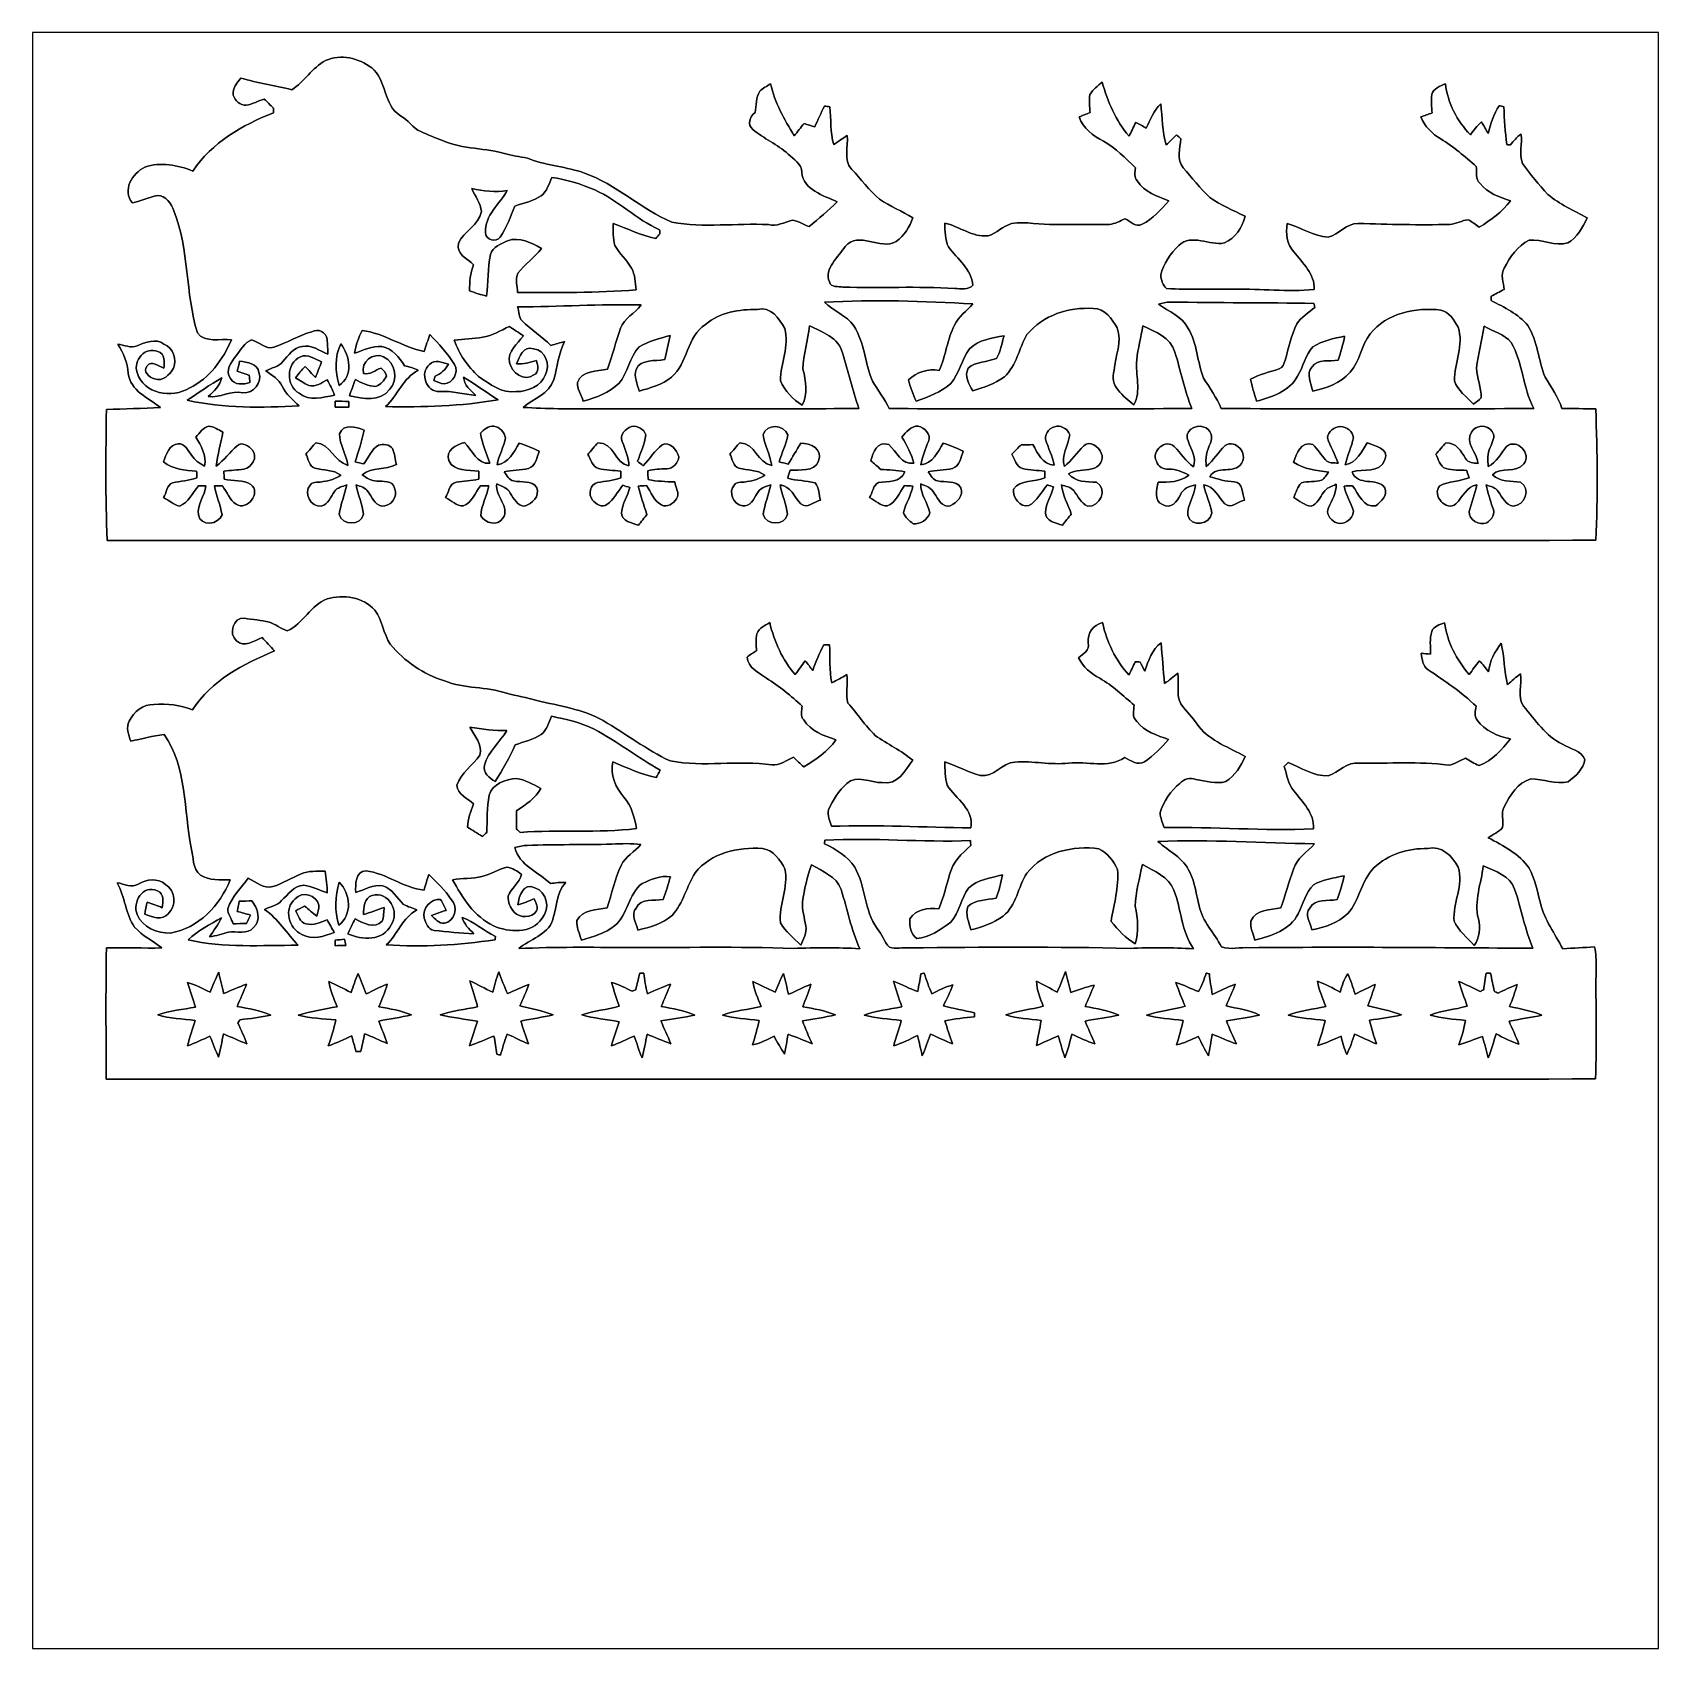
# Model space of a CAD drawing. Header units: centimetres. Extents: x -16.8 to 16.8, y -16.7 to 16.7.
import ezdxf

# ---------------------------------------------------------------- set-up
doc = ezdxf.new("R2010")
doc.units = ezdxf.units.CM
doc.header["$MEASUREMENT"] = 0
doc.layers.add('Layer 1', color=7, linetype='Continuous')

msp = doc.modelspace()

# ---------------------------------------------------------------- linework, layer by layer
at = {"layer": 'Layer 1', "color": 7}
for points, knots in [([(-16.77458, 16.66875), (-16.77458, 16.66875), (16.77458, 16.66875), (16.77458, 16.66875), (16.77458, 16.66875), (16.77458, 16.66875), (16.77458, -16.66875), (16.77458, -16.66875), (16.77458, -16.66875), (16.77458, -16.66875), (-16.77458, -16.66875), (-16.77458, -16.66875), (-16.77458, -16.66875), (-16.77458, -16.66875), (-16.77458, 16.66875), (-16.77458, 16.66875), (-16.77458, 16.66875), (-16.77458, 16.66875), (-16.77458, 16.66875), (-16.77458, 16.66875)], [0, 0, 0, 0, 0.16666667, 0.16666667, 0.16666667, 0.16666667, 0.33333333, 0.33333333, 0.33333333, 0.33333333, 0.5, 0.5, 0.5, 0.5, 0.66666667, 0.66666667, 0.66666667, 0.66666667, 1, 1, 1, 1]), ([(-10.73009, 16.09055), (-11.00561, 15.94344), (-11.1633, 15.65063), (-11.42683, 15.48941), (-11.42683, 15.48941), (-11.77537, 15.58043), (-12.13309, 15.62841), (-12.47916, 15.7286), (-12.47916, 15.7286), (-12.55324, 15.62312), (-12.65978, 15.52116), (-12.63333, 15.37617), (-12.63333, 15.37617), (-12.60016, 15.25976), (-12.48763, 15.16521), (-12.36416, 15.16803), (-12.36416, 15.16803), (-12.23398, 15.19061), (-12.11792, 15.26117), (-11.99162, 15.2968), (-11.99162, 15.2968), (-11.92989, 15.23436), (-11.8678, 15.17227), (-11.80536, 15.11018), (-11.80536, 15.11018), (-11.8043, 15.08584), (-11.80148, 15.03715), (-11.80006, 15.01281), (-11.80006, 15.01281), (-12.44494, 14.76234), (-13.075, 14.39792), (-13.46729, 13.8109), (-13.46729, 13.8109), (-13.77809, 13.93578), (-14.13228, 14.00246), (-14.45719, 13.89204), (-14.45719, 13.89204), (-14.71471, 13.76045), (-14.93449, 13.4172), (-14.71366, 13.15191), (-14.71366, 13.15191), (-14.53903, 13.19495), (-14.37464, 13.27467), (-14.19684, 13.30501), (-14.19684, 13.30501), (-14.02327, 13.30466), (-13.90968, 13.13709), (-13.8557, 12.98963), (-13.8557, 12.98963), (-13.53961, 12.18459), (-13.62357, 11.29242), (-13.37239, 10.47186), (-13.37239, 10.47186), (-13.21047, 10.25948), (-12.90073, 10.3572), (-12.66896, 10.32722), (-12.66896, 10.32722), (-12.84993, 9.92293), (-13.12228, 9.53452), (-13.53185, 9.33556), (-13.53185, 9.33556), (-13.89204, 9.11507), (-14.48788, 9.20609), (-14.61841, 9.65376), (-14.61841, 9.65376), (-14.70166, 9.90459), (-14.44978, 10.20339), (-14.18696, 10.08627), (-14.18696, 10.08627), (-14.03773, 10.04358), (-14.04585, 9.87002), (-14.0649, 9.7476), (-14.0649, 9.7476), (-14.17179, 9.77512), (-14.32207, 9.91799), (-14.41238, 9.79029), (-14.41238, 9.79029), (-14.51046, 9.67458), (-14.3637, 9.55322), (-14.2561, 9.52112), (-14.2561, 9.52112), (-14.08148, 9.46009), (-13.94672, 9.61072), (-13.8684, 9.74125), (-13.8684, 9.74125), (-13.78656, 9.92858), (-13.87263, 10.16141), (-14.06384, 10.2422), (-14.06384, 10.2422), (-14.23282, 10.36426), (-14.4459, 10.27818), (-14.6177, 10.20657), (-14.6177, 10.20657), (-14.7447, 10.14271), (-14.88581, 10.23056), (-15.01387, 10.23726), (-15.01387, 10.23726), (-14.90028, 10.05417), (-14.8142, 9.85555), (-14.80185, 9.63718), (-14.80185, 9.63718), (-14.75317, 9.28194), (-14.38628, 9.12495), (-14.13298, 8.93445), (-14.13298, 8.93445), (-14.50516, 8.91117), (-14.8777, 8.90517), (-15.25023, 8.89353), (-15.25023, 8.89353), (-15.25905, 7.99324), (-15.27775, 7.09189), (-15.23189, 6.19231), (-15.23189, 6.19231), (-4.99357, 6.19054), (5.24439, 6.19019), (15.48271, 6.19266), (15.48271, 6.19266), (15.52328, 7.09542), (15.51693, 8.00171), (15.47918, 8.90446), (15.47918, 8.90446), (15.24635, 8.90764), (15.01422, 8.91117), (14.78245, 8.91505), (14.78245, 8.91505), (14.70484, 9.14929), (14.5602, 9.34826), (14.43602, 9.55816), (14.43602, 9.55816), (14.29279, 9.90459), (14.2815, 10.2997), (14.08007, 10.62355), (14.08007, 10.62355), (13.88145, 10.86379), (13.59323, 11.00067), (13.32089, 11.13896), (13.32089, 11.13896), (13.32089, 11.16118), (13.32054, 11.20599), (13.32018, 11.22821), (13.32018, 11.22821), (13.41049, 11.27337), (13.50081, 11.31923), (13.58935, 11.36862), (13.58935, 11.36862), (13.58159, 11.51043), (13.50962, 11.67271), (13.59006, 11.80782), (13.59006, 11.80782), (13.71565, 12.03431), (13.86417, 12.2682), (14.10406, 12.38709), (14.10406, 12.38709), (14.37393, 12.40861), (14.63781, 12.25374), (14.90627, 12.32782), (14.90627, 12.32782), (15.10101, 12.43506), (15.21001, 12.65167), (15.30244, 12.84534), (15.30244, 12.84534), (15.03151, 13.00445), (14.73129, 13.11839), (14.49317, 13.32865), (14.49317, 13.32865), (14.30549, 13.52973), (14.13122, 13.74422), (13.96965, 13.96682), (13.96965, 13.96682), (13.88604, 14.16191), (13.97952, 14.37781), (13.93366, 14.58101), (13.93366, 14.58101), (13.85499, 14.51116), (13.78373, 14.43426), (13.71988, 14.35135), (13.71988, 14.35135), (13.70118, 14.35241), (13.66379, 14.35453), (13.64509, 14.35559), (13.64509, 14.35559), (13.60911, 14.61382), (13.59852, 14.87452), (13.58159, 15.13452), (13.58159, 15.13452), (13.55796, 15.14052), (13.51068, 15.15322), (13.48705, 15.15921), (13.48705, 15.15921), (13.38086, 14.98), (13.29972, 14.78844), (13.26303, 14.58242), (13.26303, 14.58242), (13.21611, 14.66391), (13.16919, 14.74541), (13.12016, 14.82584), (13.12016, 14.82584), (13.03408, 14.7447), (12.96247, 14.65086), (12.89332, 14.55596), (12.89332, 14.55596), (12.61957, 14.84559), (12.42413, 15.21248), (12.37862, 15.61218), (12.37862, 15.61218), (12.27561, 15.56209), (12.12779, 15.51728), (12.09781, 15.38781), (12.09781, 15.38781), (12.07523, 15.26258), (12.09781, 15.13487), (12.10416, 15.00893), (12.10416, 15.00893), (12.0269, 14.98141), (11.94964, 14.9546), (11.87309, 14.92709), (11.87309, 14.92709), (11.95141, 14.73024), (12.10169, 14.57784), (12.28513, 14.47341), (12.28513, 14.47341), (12.5476, 14.31078), (12.7822, 14.1097), (13.01503, 13.90791), (13.01503, 13.90791), (13.02279, 13.78797), (12.99563, 13.64403), (13.09405, 13.55266), (13.09405, 13.55266), (13.24751, 13.3544), (13.49269, 13.27221), (13.722, 13.19847), (13.722, 13.19847), (13.55266, 12.96987), (13.31948, 12.80019), (13.07747, 12.6559), (13.07747, 12.6559), (13.00198, 12.7067), (12.93001, 12.76209), (12.85134, 12.80548), (12.85134, 12.80548), (12.7194, 12.79384), (12.60052, 12.72222), (12.46964, 12.70917), (12.46964, 12.70917), (11.83922, 12.69541), (11.20881, 12.70988), (10.57945, 12.73104), (10.57945, 12.73104), (10.3318, 12.73457), (10.18575, 12.5028), (9.96209, 12.44424), (9.96209, 12.44424), (9.65694, 12.4654), (9.39941, 12.64391), (9.11154, 12.72611), (9.11154, 12.72611), (9.08403, 12.52608), (9.10061, 12.29572), (9.2523, 12.14614), (9.2523, 12.14614), (9.42869, 11.91401), (9.69045, 11.68329), (9.66823, 11.36579), (9.66823, 11.36579), (9.12107, 11.31817), (8.57321, 11.37885), (8.02569, 11.37602), (8.02569, 11.37602), (7.55862, 11.38343), (7.09083, 11.35839), (6.62446, 11.38837), (6.62446, 11.38837), (6.54156, 11.45505), (6.51334, 11.56723), (6.50311, 11.66812), (6.50311, 11.66812), (6.56625, 11.8999), (6.70348, 12.11404), (6.87917, 12.27772), (6.87917, 12.27772), (7.13246, 12.52961), (7.5124, 12.26432), (7.81685, 12.32711), (7.81685, 12.32711), (8.03663, 12.4266), (8.18727, 12.64744), (8.24547, 12.87815), (8.24547, 12.87815), (8.00135, 13.00409), (7.741, 13.10534), (7.51734, 13.26762), (7.51734, 13.26762), (7.31097, 13.44965), (7.15116, 13.67755), (6.9656, 13.88004), (6.9656, 13.88004), (6.8266, 14.04973), (6.90033, 14.28362), (6.92185, 14.47729), (6.92185, 14.47729), (6.89116, 14.50411), (6.86047, 14.53127), (6.83013, 14.55773), (6.83013, 14.55773), (6.75993, 14.48611), (6.68867, 14.41556), (6.61317, 14.34924), (6.61317, 14.34924), (6.53591, 14.62617), (6.53874, 14.91615), (6.50381, 15.19943), (6.50381, 15.19943), (6.36517, 15.05832), (6.29003, 14.87241), (6.20712, 14.69602), (6.20712, 14.69602), (6.13481, 14.73588), (6.06284, 14.77574), (5.98981, 14.81349), (5.98981, 14.81349), (5.94289, 14.71859), (5.89739, 14.62299), (5.85047, 14.52845), (5.85047, 14.52845), (5.57459, 14.84912), (5.41126, 15.24353), (5.29555, 15.64569), (5.29555, 15.64569), (5.20488, 15.56773), (5.10011, 15.49506), (5.04296, 15.38781), (5.04296, 15.38781), (5.01826, 15.26575), (5.04084, 15.14052), (5.04543, 15.01704), (5.04543, 15.01704), (4.96993, 14.98706), (4.89444, 14.95707), (4.8193, 14.92638), (4.8193, 14.92638), (4.89726, 14.68861), (5.11492, 14.54326), (5.32271, 14.42544), (5.32271, 14.42544), (5.57636, 14.28715), (5.77638, 14.07689), (5.98205, 13.87828), (5.98205, 13.87828), (5.97535, 13.78479), (5.94854, 13.68284), (6.02297, 13.60346), (6.02297, 13.60346), (6.16514, 13.37733), (6.43326, 13.2909), (6.66856, 13.19847), (6.66856, 13.19847), (6.50804, 13.01644), (6.33977, 12.82629), (6.12211, 12.71376), (6.12211, 12.71376), (5.99193, 12.64426), (5.87622, 12.76844), (5.76933, 12.82559), (5.76933, 12.82559), (5.66385, 12.78079), (5.56119, 12.72011), (5.44512, 12.70917), (5.44512, 12.70917), (5.07047, 12.69577), (4.69547, 12.71834), (4.32082, 12.70917), (4.32082, 12.70917), (4.02237, 12.69224), (3.72604, 12.78043), (3.42829, 12.72646), (3.42829, 12.72646), (3.24838, 12.6813), (3.11961, 12.52608), (2.94358, 12.47457), (2.94358, 12.47457), (2.61514, 12.44), (2.35373, 12.66931), (2.04752, 12.73739), (2.04752, 12.73739), (2.05176, 12.57194), (2.05352, 12.39732), (2.12443, 12.24527), (2.12443, 12.24527), (2.30752, 11.99797), (2.60385, 11.78243), (2.6289, 11.45364), (2.6289, 11.45364), (2.53612, 11.34639), (2.37455, 11.39119), (2.25496, 11.38767), (2.25496, 11.38767), (1.48625, 11.4367), (0.71579, 11.39296), (-0.05327, 11.41765), (-0.05327, 11.41765), (-0.13582, 11.43459), (-0.30621, 11.39931), (-0.33161, 11.52243), (-0.33161, 11.52243), (-0.44379, 11.80606), (-0.14464, 12.03925), (-0.00953, 12.25162), (-0.00953, 12.25162), (0.27376, 12.58887), (0.71261, 12.16554), (1.04775, 12.35781), (1.04775, 12.35781), (1.20897, 12.47881), (1.32574, 12.65555), (1.39171, 12.84534), (1.39171, 12.84534), (1.16628, 12.98081), (0.92322, 13.08488), (0.70273, 13.22811), (0.70273, 13.22811), (0.48754, 13.41261), (0.31926, 13.64368), (0.12524, 13.849), (0.12524, 13.849), (-0.05398, 14.03667), (0.06491, 14.31713), (0.03704, 14.54432), (0.03704, 14.54432), (-0.05927, 14.48611), (-0.14958, 14.41909), (-0.24201, 14.35523), (-0.24201, 14.35523), (-0.31433, 14.60923), (-0.29845, 14.87734), (-0.31997, 15.13805), (-0.31997, 15.13805), (-0.35807, 15.14263), (-0.39582, 15.14722), (-0.43356, 15.15145), (-0.43356, 15.15145), (-0.50271, 15.00893), (-0.57044, 14.86606), (-0.63429, 14.72106), (-0.63429, 14.72106), (-0.70873, 14.74364), (-0.78211, 14.76834), (-0.85549, 14.79303), (-0.85549, 14.79303), (-0.92251, 14.70801), (-0.98884, 14.62264), (-1.05586, 14.53797), (-1.05586, 14.53797), (-1.26083, 14.87558), (-1.46403, 15.21919), (-1.54481, 15.61112), (-1.54481, 15.61112), (-1.62384, 15.56526), (-1.70109, 15.51552), (-1.77094, 15.45661), (-1.77094, 15.45661), (-1.85032, 15.32502), (-1.83797, 15.16451), (-1.86725, 15.01881), (-1.86725, 15.01881), (-1.97661, 14.93837), (-2.03129, 14.76516), (-1.91206, 14.66956), (-1.91206, 14.66956), (-1.68698, 14.47729), (-1.40335, 14.36441), (-1.18428, 14.16262), (-1.18428, 14.16262), (-1.07527, 14.05467), (-0.90064, 13.96012), (-0.90099, 13.78479), (-0.90099, 13.78479), (-0.87136, 13.42284), (-0.44873, 13.30466), (-0.17357, 13.17766), (-0.17357, 13.17766), (-0.35454, 12.99492), (-0.54751, 12.82488), (-0.75071, 12.66754), (-0.75071, 12.66754), (-0.86995, 12.69753), (-0.97684, 12.79596), (-1.10384, 12.7949), (-1.10384, 12.7949), (-1.2633, 12.75221), (-1.41534, 12.66472), (-1.58856, 12.70494), (-1.58856, 12.70494), (-2.25284, 12.73951), (-2.92418, 12.6365), (-3.58281, 12.75503), (-3.58281, 12.75503), (-4.21958, 13.02561), (-4.72863, 13.5382), (-5.38621, 13.76786), (-5.38621, 13.76786), (-5.74887, 13.90191), (-6.14363, 13.91744), (-6.50522, 14.05431), (-6.50522, 14.05431), (-6.65974, 14.11146), (-6.82731, 14.11182), (-6.98429, 14.15979), (-6.98429, 14.15979), (-7.41927, 14.29032), (-7.89199, 14.25681), (-8.31356, 14.43884), (-8.31356, 14.43884), (-8.4649, 14.49881), (-8.6166, 14.55773), (-8.76441, 14.62546), (-8.76441, 14.62546), (-8.93586, 14.69178), (-9.02053, 14.87205), (-9.18422, 14.95213), (-9.18422, 14.95213), (-9.5437, 15.17332), (-9.46079, 15.68944), (-9.77653, 15.94167), (-9.77653, 15.94167), (-10.04394, 16.1417), (-10.41471, 16.2306), (-10.73009, 16.09055), (-10.73009, 16.09055), (-10.73009, 16.09055), (-10.73009, 16.09055), (-10.73009, 16.09055)], [0, 0, 0, 0, 0.00746269, 0.00746269, 0.00746269, 0.00746269, 0.01492537, 0.01492537, 0.01492537, 0.01492537, 0.02238806, 0.02238806, 0.02238806, 0.02238806, 0.02985075, 0.02985075, 0.02985075, 0.02985075, 0.03731343, 0.03731343, 0.03731343, 0.03731343, 0.04477612, 0.04477612, 0.04477612, 0.04477612, 0.05223881, 0.05223881, 0.05223881, 0.05223881, 0.05970149, 0.05970149, 0.05970149, 0.05970149, 0.06716418, 0.06716418, 0.06716418, 0.06716418, 0.07462687, 0.07462687, 0.07462687, 0.07462687, 0.08208955, 0.08208955, 0.08208955, 0.08208955, 0.08955224, 0.08955224, 0.08955224, 0.08955224, 0.09701493, 0.09701493, 0.09701493, 0.09701493, 0.10447761, 0.10447761, 0.10447761, 0.10447761, 0.1119403, 0.1119403, 0.1119403, 0.1119403, 0.11940299, 0.11940299, 0.11940299, 0.11940299, 0.12686567, 0.12686567, 0.12686567, 0.12686567, 0.13432836, 0.13432836, 0.13432836, 0.13432836, 0.14179104, 0.14179104, 0.14179104, 0.14179104, 0.14925373, 0.14925373, 0.14925373, 0.14925373, 0.15671642, 0.15671642, 0.15671642, 0.15671642, 0.1641791, 0.1641791, 0.1641791, 0.1641791, 0.17164179, 0.17164179, 0.17164179, 0.17164179, 0.17910448, 0.17910448, 0.17910448, 0.17910448, 0.18656716, 0.18656716, 0.18656716, 0.18656716, 0.19402985, 0.19402985, 0.19402985, 0.19402985, 0.20149254, 0.20149254, 0.20149254, 0.20149254, 0.20895522, 0.20895522, 0.20895522, 0.20895522, 0.21641791, 0.21641791, 0.21641791, 0.21641791, 0.2238806, 0.2238806, 0.2238806, 0.2238806, 0.23134328, 0.23134328, 0.23134328, 0.23134328, 0.23880597, 0.23880597, 0.23880597, 0.23880597, 0.24626866, 0.24626866, 0.24626866, 0.24626866, 0.25373134, 0.25373134, 0.25373134, 0.25373134, 0.26119403, 0.26119403, 0.26119403, 0.26119403, 0.26865672, 0.26865672, 0.26865672, 0.26865672, 0.2761194, 0.2761194, 0.2761194, 0.2761194, 0.28358209, 0.28358209, 0.28358209, 0.28358209, 0.29104478, 0.29104478, 0.29104478, 0.29104478, 0.29850746, 0.29850746, 0.29850746, 0.29850746, 0.30597015, 0.30597015, 0.30597015, 0.30597015, 0.31343284, 0.31343284, 0.31343284, 0.31343284, 0.32089552, 0.32089552, 0.32089552, 0.32089552, 0.32835821, 0.32835821, 0.32835821, 0.32835821, 0.3358209, 0.3358209, 0.3358209, 0.3358209, 0.34328358, 0.34328358, 0.34328358, 0.34328358, 0.35074627, 0.35074627, 0.35074627, 0.35074627, 0.35820896, 0.35820896, 0.35820896, 0.35820896, 0.36567164, 0.36567164, 0.36567164, 0.36567164, 0.37313433, 0.37313433, 0.37313433, 0.37313433, 0.38059701, 0.38059701, 0.38059701, 0.38059701, 0.3880597, 0.3880597, 0.3880597, 0.3880597, 0.39552239, 0.39552239, 0.39552239, 0.39552239, 0.40298507, 0.40298507, 0.40298507, 0.40298507, 0.41044776, 0.41044776, 0.41044776, 0.41044776, 0.41791045, 0.41791045, 0.41791045, 0.41791045, 0.42537313, 0.42537313, 0.42537313, 0.42537313, 0.43283582, 0.43283582, 0.43283582, 0.43283582, 0.44029851, 0.44029851, 0.44029851, 0.44029851, 0.44776119, 0.44776119, 0.44776119, 0.44776119, 0.45522388, 0.45522388, 0.45522388, 0.45522388, 0.46268657, 0.46268657, 0.46268657, 0.46268657, 0.47014925, 0.47014925, 0.47014925, 0.47014925, 0.47761194, 0.47761194, 0.47761194, 0.47761194, 0.48507463, 0.48507463, 0.48507463, 0.48507463, 0.49253731, 0.49253731, 0.49253731, 0.49253731, 0.5, 0.5, 0.5, 0.5, 0.50746269, 0.50746269, 0.50746269, 0.50746269, 0.51492537, 0.51492537, 0.51492537, 0.51492537, 0.52238806, 0.52238806, 0.52238806, 0.52238806, 0.52985075, 0.52985075, 0.52985075, 0.52985075, 0.53731343, 0.53731343, 0.53731343, 0.53731343, 0.54477612, 0.54477612, 0.54477612, 0.54477612, 0.55223881, 0.55223881, 0.55223881, 0.55223881, 0.55970149, 0.55970149, 0.55970149, 0.55970149, 0.56716418, 0.56716418, 0.56716418, 0.56716418, 0.57462687, 0.57462687, 0.57462687, 0.57462687, 0.58208955, 0.58208955, 0.58208955, 0.58208955, 0.58955224, 0.58955224, 0.58955224, 0.58955224, 0.59701493, 0.59701493, 0.59701493, 0.59701493, 0.60447761, 0.60447761, 0.60447761, 0.60447761, 0.6119403, 0.6119403, 0.6119403, 0.6119403, 0.61940299, 0.61940299, 0.61940299, 0.61940299, 0.62686567, 0.62686567, 0.62686567, 0.62686567, 0.63432836, 0.63432836, 0.63432836, 0.63432836, 0.64179104, 0.64179104, 0.64179104, 0.64179104, 0.64925373, 0.64925373, 0.64925373, 0.64925373, 0.65671642, 0.65671642, 0.65671642, 0.65671642, 0.6641791, 0.6641791, 0.6641791, 0.6641791, 0.67164179, 0.67164179, 0.67164179, 0.67164179, 0.67910448, 0.67910448, 0.67910448, 0.67910448, 0.68656716, 0.68656716, 0.68656716, 0.68656716, 0.69402985, 0.69402985, 0.69402985, 0.69402985, 0.70149254, 0.70149254, 0.70149254, 0.70149254, 0.70895522, 0.70895522, 0.70895522, 0.70895522, 0.71641791, 0.71641791, 0.71641791, 0.71641791, 0.7238806, 0.7238806, 0.7238806, 0.7238806, 0.73134328, 0.73134328, 0.73134328, 0.73134328, 0.73880597, 0.73880597, 0.73880597, 0.73880597, 0.74626866, 0.74626866, 0.74626866, 0.74626866, 0.75373134, 0.75373134, 0.75373134, 0.75373134, 0.76119403, 0.76119403, 0.76119403, 0.76119403, 0.76865672, 0.76865672, 0.76865672, 0.76865672, 0.7761194, 0.7761194, 0.7761194, 0.7761194, 0.78358209, 0.78358209, 0.78358209, 0.78358209, 0.79104478, 0.79104478, 0.79104478, 0.79104478, 0.79850746, 0.79850746, 0.79850746, 0.79850746, 0.80597015, 0.80597015, 0.80597015, 0.80597015, 0.81343284, 0.81343284, 0.81343284, 0.81343284, 0.82089552, 0.82089552, 0.82089552, 0.82089552, 0.82835821, 0.82835821, 0.82835821, 0.82835821, 0.8358209, 0.8358209, 0.8358209, 0.8358209, 0.84328358, 0.84328358, 0.84328358, 0.84328358, 0.85074627, 0.85074627, 0.85074627, 0.85074627, 0.85820896, 0.85820896, 0.85820896, 0.85820896, 0.86567164, 0.86567164, 0.86567164, 0.86567164, 0.87313433, 0.87313433, 0.87313433, 0.87313433, 0.88059701, 0.88059701, 0.88059701, 0.88059701, 0.8880597, 0.8880597, 0.8880597, 0.8880597, 0.89552239, 0.89552239, 0.89552239, 0.89552239, 0.90298507, 0.90298507, 0.90298507, 0.90298507, 0.91044776, 0.91044776, 0.91044776, 0.91044776, 0.91791045, 0.91791045, 0.91791045, 0.91791045, 0.92537313, 0.92537313, 0.92537313, 0.92537313, 0.93283582, 0.93283582, 0.93283582, 0.93283582, 0.94029851, 0.94029851, 0.94029851, 0.94029851, 0.94776119, 0.94776119, 0.94776119, 0.94776119, 0.95522388, 0.95522388, 0.95522388, 0.95522388, 0.96268657, 0.96268657, 0.96268657, 0.96268657, 0.97014925, 0.97014925, 0.97014925, 0.97014925, 0.97761194, 0.97761194, 0.97761194, 0.97761194, 0.98507463, 0.98507463, 0.98507463, 0.98507463, 1, 1, 1, 1]), ([(-6.06143, 13.68072), (-5.75486, 13.63733), (-5.45747, 13.54173), (-5.17349, 13.42002), (-5.17349, 13.42002), (-4.68948, 13.20729), (-4.31553, 12.81465), (-3.83469, 12.59628), (-3.83469, 12.59628), (-3.83399, 12.57653), (-3.83258, 12.53737), (-3.83223, 12.51761), (-3.83223, 12.51761), (-3.85904, 12.48586), (-3.8862, 12.45376), (-3.91266, 12.42166), (-3.91266, 12.42166), (-4.22099, 12.48163), (-4.50215, 12.62768), (-4.79672, 12.73034), (-4.79672, 12.73034), (-4.78719, 12.57935), (-4.80201, 12.42166), (-4.75897, 12.27455), (-4.75897, 12.27455), (-4.66619, 12.10557), (-4.50956, 11.97963), (-4.41819, 11.80818), (-4.41819, 11.80818), (-4.33705, 11.67306), (-4.33705, 11.51114), (-4.31765, 11.35874), (-4.31765, 11.35874), (-5.13327, 11.29947), (-5.95136, 11.30088), (-6.76839, 11.30688), (-6.76839, 11.30688), (-6.77051, 11.43811), (-6.81531, 11.57887), (-6.76204, 11.70234), (-6.76204, 11.70234), (-6.60894, 11.8812), (-6.42056, 12.02902), (-6.27415, 12.21493), (-6.27415, 12.21493), (-6.47876, 12.33135), (-6.73241, 12.46082), (-6.97265, 12.37333), (-6.97265, 12.37333), (-7.10847, 12.31406), (-7.27957, 12.24562), (-7.32331, 12.08758), (-7.32331, 12.08758), (-7.38787, 11.80712), (-7.36812, 11.51643), (-7.40516, 11.23209), (-7.40516, 11.23209), (-7.52475, 11.25996), (-7.64152, 11.29877), (-7.75723, 11.33898), (-7.75723, 11.33898), (-7.753, 11.52102), (-7.747, 11.70587), (-7.67327, 11.87521), (-7.67327, 11.87521), (-7.79886, 12.00926), (-8.04686, 12.09569), (-7.98618, 12.32182), (-7.98618, 12.32182), (-7.87541, 12.57406), (-7.56073, 12.69294), (-7.51311, 12.97517), (-7.51311, 12.97517), (-7.52087, 13.15085), (-7.64752, 13.29443), (-7.71313, 13.45106), (-7.71313, 13.45106), (-7.47078, 13.3985), (-7.22383, 13.36604), (-6.97794, 13.41191), (-6.97794, 13.41191), (-7.13634, 13.12898), (-7.45102, 12.89614), (-7.42844, 12.54125), (-7.42844, 12.54125), (-7.42597, 12.39344), (-7.20866, 12.32217), (-7.12329, 12.44917), (-7.12329, 12.44917), (-6.98923, 12.64461), (-6.91444, 12.87251), (-6.82025, 13.08806), (-6.82025, 13.08806), (-6.63681, 13.14979), (-6.44384, 13.19601), (-6.27733, 13.29831), (-6.27733, 13.29831), (-6.16197, 13.39603), (-6.11611, 13.54561), (-6.06143, 13.68072)], [0, 0, 0, 0, 0.03846154, 0.03846154, 0.03846154, 0.03846154, 0.07692308, 0.07692308, 0.07692308, 0.07692308, 0.11538462, 0.11538462, 0.11538462, 0.11538462, 0.15384615, 0.15384615, 0.15384615, 0.15384615, 0.19230769, 0.19230769, 0.19230769, 0.19230769, 0.23076923, 0.23076923, 0.23076923, 0.23076923, 0.26923077, 0.26923077, 0.26923077, 0.26923077, 0.30769231, 0.30769231, 0.30769231, 0.30769231, 0.34615385, 0.34615385, 0.34615385, 0.34615385, 0.38461538, 0.38461538, 0.38461538, 0.38461538, 0.42307692, 0.42307692, 0.42307692, 0.42307692, 0.46153846, 0.46153846, 0.46153846, 0.46153846, 0.5, 0.5, 0.5, 0.5, 0.53846154, 0.53846154, 0.53846154, 0.53846154, 0.57692308, 0.57692308, 0.57692308, 0.57692308, 0.61538462, 0.61538462, 0.61538462, 0.61538462, 0.65384615, 0.65384615, 0.65384615, 0.65384615, 0.69230769, 0.69230769, 0.69230769, 0.69230769, 0.73076923, 0.73076923, 0.73076923, 0.73076923, 0.76923077, 0.76923077, 0.76923077, 0.76923077, 0.80769231, 0.80769231, 0.80769231, 0.80769231, 0.84615385, 0.84615385, 0.84615385, 0.84615385, 0.88461538, 0.88461538, 0.88461538, 0.88461538, 0.92307692, 0.92307692, 0.92307692, 0.92307692, 1, 1, 1, 1]), ([(-0.43674, 11.10721), (0.58491, 11.15907), (1.60867, 11.12979), (2.62961, 11.07017), (2.62961, 11.07017), (2.49943, 10.92729), (2.33715, 10.80841), (2.25037, 10.63096), (2.25037, 10.63096), (2.09656, 10.33851), (2.07186, 9.99878), (1.93428, 9.69857), (1.93428, 9.69857), (1.69616, 9.74796), (1.47743, 9.65835), (1.29822, 9.50701), (1.29822, 9.50701), (1.33562, 9.3539), (1.38853, 9.20503), (1.45944, 9.06427), (1.45944, 9.06427), (1.71309, 9.15282), (1.97097, 9.24983), (2.17664, 9.42869), (2.17664, 9.42869), (2.34597, 9.64424), (2.40171, 9.92258), (2.55729, 10.14554), (2.55729, 10.14554), (2.75167, 10.32298), (3.01978, 10.37449), (3.27237, 10.41329), (3.27237, 10.41329), (3.22121, 10.25807), (3.20075, 10.08592), (3.11432, 9.94622), (3.11432, 9.94622), (2.92417, 9.8679), (2.6924, 9.88589), (2.53118, 9.74478), (2.53118, 9.74478), (2.44546, 9.58427), (2.55341, 9.4174), (2.62396, 9.27453), (2.62396, 9.27453), (2.8508, 9.34579), (3.08398, 9.42269), (3.27731, 9.56451), (3.27731, 9.56451), (3.52778, 9.80017), (3.58069, 10.15118), (3.74438, 10.43799), (3.74438, 10.43799), (4.07176, 10.84086), (4.60975, 11.00631), (5.11457, 10.97562), (5.11457, 10.97562), (5.35587, 10.98268), (5.49698, 10.75796), (5.60246, 10.57663), (5.60246, 10.57663), (5.72452, 10.28876), (5.56013, 9.99243), (5.54179, 9.70209), (5.54179, 9.70209), (5.43489, 9.3853), (5.7344, 9.16058), (5.95207, 8.98842), (5.95207, 8.98842), (6.10694, 9.27947), (5.9757, 9.60473), (6.01027, 9.91482), (6.01027, 9.91482), (6.03462, 10.15189), (6.09494, 10.38296), (6.13586, 10.6172), (6.13586, 10.6172), (6.39551, 10.49867), (6.70877, 10.37625), (6.79591, 10.07604), (6.79591, 10.07604), (6.92079, 9.6901), (6.98817, 9.28511), (7.14939, 8.91046), (7.14939, 8.91046), (5.0673, 8.90517), (2.98521, 8.90729), (0.90311, 8.9094), (0.90311, 8.9094), (0.80821, 9.11119), (0.66816, 9.28617), (0.55598, 9.47737), (0.55598, 9.47737), (0.39582, 9.84532), (0.39793, 10.27324), (0.17251, 10.61473), (0.17251, 10.61473), (0.01764, 10.83381), (-0.24589, 10.92694), (-0.43674, 11.10721)], [0, 0, 0, 0, 0.03846154, 0.03846154, 0.03846154, 0.03846154, 0.07692308, 0.07692308, 0.07692308, 0.07692308, 0.11538462, 0.11538462, 0.11538462, 0.11538462, 0.15384615, 0.15384615, 0.15384615, 0.15384615, 0.19230769, 0.19230769, 0.19230769, 0.19230769, 0.23076923, 0.23076923, 0.23076923, 0.23076923, 0.26923077, 0.26923077, 0.26923077, 0.26923077, 0.30769231, 0.30769231, 0.30769231, 0.30769231, 0.34615385, 0.34615385, 0.34615385, 0.34615385, 0.38461538, 0.38461538, 0.38461538, 0.38461538, 0.42307692, 0.42307692, 0.42307692, 0.42307692, 0.46153846, 0.46153846, 0.46153846, 0.46153846, 0.5, 0.5, 0.5, 0.5, 0.53846154, 0.53846154, 0.53846154, 0.53846154, 0.57692308, 0.57692308, 0.57692308, 0.57692308, 0.61538462, 0.61538462, 0.61538462, 0.61538462, 0.65384615, 0.65384615, 0.65384615, 0.65384615, 0.69230769, 0.69230769, 0.69230769, 0.69230769, 0.73076923, 0.73076923, 0.73076923, 0.73076923, 0.76923077, 0.76923077, 0.76923077, 0.76923077, 0.80769231, 0.80769231, 0.80769231, 0.80769231, 0.84615385, 0.84615385, 0.84615385, 0.84615385, 0.88461538, 0.88461538, 0.88461538, 0.88461538, 0.92307692, 0.92307692, 0.92307692, 0.92307692, 1, 1, 1, 1]), ([(6.45689, 11.0617), (6.53521, 11.08534), (6.61529, 11.11109), (6.69854, 11.10932), (6.69854, 11.10932), (7.68703, 11.08992), (8.67586, 11.09909), (9.66435, 11.07863), (9.66435, 11.07863), (9.66929, 11.05853), (9.67881, 11.01866), (9.68375, 10.99855), (9.68375, 10.99855), (9.55746, 10.88884), (9.40294, 10.8017), (9.31157, 10.65742), (9.31157, 10.65742), (9.19692, 10.41964), (9.14435, 10.15859), (9.06992, 9.90671), (9.06992, 9.90671), (9.04593, 9.83932), (9.02229, 9.75536), (8.94715, 9.72961), (8.94715, 9.72961), (8.74854, 9.66682), (8.54604, 9.61566), (8.35977, 9.52077), (8.35977, 9.52077), (8.39152, 9.36625), (8.43351, 9.21314), (8.4836, 9.06321), (8.4836, 9.06321), (8.8011, 9.15106), (9.1634, 9.26571), (9.32639, 9.57968), (9.32639, 9.57968), (9.44915, 9.77194), (9.48866, 10.01289), (9.64142, 10.18505), (9.64142, 10.18505), (9.83862, 10.3064), (10.07181, 10.36073), (10.29829, 10.40412), (10.29829, 10.40412), (10.26866, 10.2362), (10.21891, 10.07322), (10.16247, 9.9127), (10.16247, 9.9127), (9.98996, 9.87249), (9.74337, 9.94869), (9.62731, 9.77371), (9.62731, 9.77371), (9.49607, 9.63295), (9.60614, 9.42975), (9.64001, 9.26994), (9.64001, 9.26994), (9.92258, 9.33168), (10.21609, 9.43504), (10.41082, 9.66082), (10.41082, 9.66082), (10.61544, 9.88624), (10.63907, 10.21256), (10.8271, 10.44928), (10.8271, 10.44928), (11.16224, 10.88602), (11.76443, 11.00279), (12.28407, 10.94246), (12.28407, 10.94246), (12.45799, 10.90859), (12.55536, 10.73362), (12.63862, 10.59145), (12.63862, 10.59145), (12.76667, 10.22174), (12.56489, 9.85273), (12.56277, 9.48267), (12.56277, 9.48267), (12.62839, 9.28123), (12.82206, 9.15458), (12.95682, 9.00042), (12.95682, 9.00042), (13.0108, 9.04416), (13.06477, 9.08791), (13.1191, 9.13165), (13.1191, 9.13165), (13.11804, 9.34261), (13.02914, 9.54017), (13.01997, 9.74901), (13.01997, 9.74901), (13.05736, 10.03759), (13.12298, 10.32192), (13.17801, 10.60768), (13.17801, 10.60768), (13.36675, 10.50749), (13.59323, 10.44575), (13.73293, 10.27606), (13.73293, 10.27606), (13.97882, 9.85379), (13.97423, 9.34085), (14.20283, 8.91011), (14.20283, 8.91011), (12.05301, 8.90587), (9.90282, 8.90587), (7.753, 8.91011), (7.753, 8.91011), (7.6581, 9.13447), (7.51734, 9.33203), (7.38858, 9.53629), (7.38858, 9.53629), (7.25629, 9.87072), (7.26017, 10.25102), (7.07108, 10.56534), (7.07108, 10.56534), (6.94126, 10.80699), (6.67526, 10.91636), (6.45689, 11.0617)], [0, 0, 0, 0, 0.03333333, 0.03333333, 0.03333333, 0.03333333, 0.06666667, 0.06666667, 0.06666667, 0.06666667, 0.1, 0.1, 0.1, 0.1, 0.13333333, 0.13333333, 0.13333333, 0.13333333, 0.16666667, 0.16666667, 0.16666667, 0.16666667, 0.2, 0.2, 0.2, 0.2, 0.23333333, 0.23333333, 0.23333333, 0.23333333, 0.26666667, 0.26666667, 0.26666667, 0.26666667, 0.3, 0.3, 0.3, 0.3, 0.33333333, 0.33333333, 0.33333333, 0.33333333, 0.36666667, 0.36666667, 0.36666667, 0.36666667, 0.4, 0.4, 0.4, 0.4, 0.43333333, 0.43333333, 0.43333333, 0.43333333, 0.46666667, 0.46666667, 0.46666667, 0.46666667, 0.5, 0.5, 0.5, 0.5, 0.53333333, 0.53333333, 0.53333333, 0.53333333, 0.56666667, 0.56666667, 0.56666667, 0.56666667, 0.6, 0.6, 0.6, 0.6, 0.63333333, 0.63333333, 0.63333333, 0.63333333, 0.66666667, 0.66666667, 0.66666667, 0.66666667, 0.7, 0.7, 0.7, 0.7, 0.73333333, 0.73333333, 0.73333333, 0.73333333, 0.76666667, 0.76666667, 0.76666667, 0.76666667, 0.8, 0.8, 0.8, 0.8, 0.83333333, 0.83333333, 0.83333333, 0.83333333, 0.86666667, 0.86666667, 0.86666667, 0.86666667, 0.9, 0.9, 0.9, 0.9, 0.93333333, 0.93333333, 0.93333333, 0.93333333, 1, 1, 1, 1]), ([(-6.76487, 11.00843), (-5.91538, 11.01266), (-5.06589, 11.06946), (-4.21675, 11.04759), (-4.21675, 11.04759), (-4.34199, 10.87191), (-4.56741, 10.77948), (-4.64114, 10.56746), (-4.64114, 10.56746), (-4.74098, 10.28876), (-4.81154, 10.00019), (-4.91137, 9.7215), (-4.91137, 9.7215), (-5.12833, 9.67916), (-5.43489, 9.70139), (-5.53085, 9.45021), (-5.53085, 9.45021), (-5.53614, 9.31545), (-5.45289, 9.19304), (-5.41232, 9.06674), (-5.41232, 9.06674), (-5.14209, 9.13165), (-4.87786, 9.24207), (-4.67007, 9.43187), (-4.67007, 9.43187), (-4.49263, 9.6587), (-4.44888, 9.96738), (-4.25979, 10.18575), (-4.25979, 10.18575), (-4.06259, 10.29899), (-3.83787, 10.35579), (-3.61985, 10.41717), (-3.61985, 10.41717), (-3.64702, 10.24996), (-3.68829, 10.08556), (-3.72992, 9.92117), (-3.72992, 9.92117), (-3.92501, 9.88483), (-4.21781, 9.94163), (-4.32259, 9.72009), (-4.32259, 9.72009), (-4.36845, 9.57192), (-4.29401, 9.41564), (-4.25909, 9.27171), (-4.25909, 9.27171), (-4.02661, 9.33415), (-3.78495, 9.40576), (-3.59198, 9.55569), (-3.59198, 9.55569), (-3.25014, 9.85026), (-3.2826, 10.39636), (-2.88537, 10.64648), (-2.88537, 10.64648), (-2.59292, 10.90471), (-2.19075, 10.95728), (-1.8161, 10.95798), (-1.8161, 10.95798), (-1.54093, 11.02431), (-1.36913, 10.76784), (-1.25448, 10.56499), (-1.25448, 10.56499), (-1.15006, 10.20163), (-1.34726, 9.84603), (-1.33914, 9.48443), (-1.33914, 9.48443), (-1.25765, 9.27241), (-1.08409, 9.10061), (-0.89464, 8.9789), (-0.89464, 8.9789), (-0.77153, 9.21209), (-0.81386, 9.48267), (-0.87842, 9.72608), (-0.87842, 9.72608), (-0.86819, 10.0263), (-0.77329, 10.3191), (-0.74154, 10.61755), (-0.74154, 10.61755), (-0.48189, 10.49055), (-0.1397, 10.37308), (-0.06279, 10.06193), (-0.06279, 10.06193), (0.05292, 9.67916), (0.14817, 9.29005), (0.27728, 8.91117), (0.27728, 8.91117), (-1.54975, 8.90235), (-3.37644, 8.91152), (-5.20347, 8.90658), (-5.20347, 8.90658), (-5.68643, 8.90517), (-6.16973, 8.90129), (-6.65163, 8.93586), (-6.65163, 8.93586), (-6.43714, 9.12636), (-6.10905, 9.20327), (-6.02051, 9.50912), (-6.02051, 9.50912), (-5.94007, 9.76877), (-5.92773, 10.04782), (-5.79755, 10.29229), (-5.79755, 10.29229), (-5.89104, 10.26795), (-5.98382, 10.24043), (-6.0766, 10.21327), (-6.0766, 10.21327), (-6.26428, 10.3953), (-6.48511, 10.53783), (-6.67244, 10.71986), (-6.67244, 10.71986), (-6.7437, 10.79712), (-6.737, 10.91424), (-6.76487, 11.00843)], [0, 0, 0, 0, 0.03448276, 0.03448276, 0.03448276, 0.03448276, 0.06896552, 0.06896552, 0.06896552, 0.06896552, 0.10344828, 0.10344828, 0.10344828, 0.10344828, 0.13793103, 0.13793103, 0.13793103, 0.13793103, 0.17241379, 0.17241379, 0.17241379, 0.17241379, 0.20689655, 0.20689655, 0.20689655, 0.20689655, 0.24137931, 0.24137931, 0.24137931, 0.24137931, 0.27586207, 0.27586207, 0.27586207, 0.27586207, 0.31034483, 0.31034483, 0.31034483, 0.31034483, 0.34482759, 0.34482759, 0.34482759, 0.34482759, 0.37931034, 0.37931034, 0.37931034, 0.37931034, 0.4137931, 0.4137931, 0.4137931, 0.4137931, 0.44827586, 0.44827586, 0.44827586, 0.44827586, 0.48275862, 0.48275862, 0.48275862, 0.48275862, 0.51724138, 0.51724138, 0.51724138, 0.51724138, 0.55172414, 0.55172414, 0.55172414, 0.55172414, 0.5862069, 0.5862069, 0.5862069, 0.5862069, 0.62068966, 0.62068966, 0.62068966, 0.62068966, 0.65517241, 0.65517241, 0.65517241, 0.65517241, 0.68965517, 0.68965517, 0.68965517, 0.68965517, 0.72413793, 0.72413793, 0.72413793, 0.72413793, 0.75862069, 0.75862069, 0.75862069, 0.75862069, 0.79310345, 0.79310345, 0.79310345, 0.79310345, 0.82758621, 0.82758621, 0.82758621, 0.82758621, 0.86206897, 0.86206897, 0.86206897, 0.86206897, 0.89655172, 0.89655172, 0.89655172, 0.89655172, 0.93103448, 0.93103448, 0.93103448, 0.93103448, 1, 1, 1, 1]), ([(-11.01125, 10.4962), (-10.88849, 10.57487), (-10.70786, 10.47997), (-10.69552, 10.33992), (-10.69552, 10.33992), (-10.68634, 10.23726), (-10.68105, 10.13284), (-10.68246, 10.02982), (-10.68246, 10.02982), (-10.85286, 10.1025), (-11.01549, 10.23655), (-11.21269, 10.1914), (-11.21269, 10.1914), (-11.39261, 10.16706), (-11.49597, 10.0016), (-11.61133, 9.87919), (-11.61133, 9.87919), (-11.69741, 9.77194), (-11.84099, 9.74937), (-11.95952, 9.69222), (-11.95952, 9.69222), (-11.83675, 9.59626), (-11.6907, 9.51759), (-11.62085, 9.37013), (-11.62085, 9.37013), (-11.54218, 9.20503), (-11.40354, 9.08544), (-11.26984, 8.96585), (-11.26984, 8.96585), (-12.04031, 8.92598), (-12.82488, 8.91364), (-13.58265, 9.08156), (-13.58265, 9.08156), (-13.34876, 9.24278), (-13.1124, 9.40012), (-12.86933, 9.54687), (-12.86933, 9.54687), (-12.90849, 9.38459), (-13.02738, 9.26641), (-13.14697, 9.15811), (-13.14697, 9.15811), (-12.90214, 9.12671), (-12.6806, 9.28687), (-12.43259, 9.23749), (-12.43259, 9.23749), (-12.21669, 9.21244), (-12.02972, 9.45303), (-12.10275, 9.65659), (-12.10275, 9.65659), (-12.12885, 9.84215), (-12.34793, 9.86755), (-12.50103, 9.8866), (-12.50103, 9.8866), (-12.51691, 9.81781), (-12.53278, 9.74866), (-12.54866, 9.67987), (-12.54866, 9.67987), (-12.46681, 9.65129), (-12.38426, 9.62378), (-12.30101, 9.59873), (-12.30101, 9.59873), (-12.29678, 9.54934), (-12.29219, 9.49995), (-12.2876, 9.45021), (-12.2876, 9.45021), (-12.42554, 9.40647), (-12.60687, 9.38565), (-12.69048, 9.53417), (-12.69048, 9.53417), (-12.81642, 9.69116), (-12.66613, 9.87213), (-12.57547, 10.00054), (-12.57547, 10.00054), (-12.48022, 10.1159), (-12.40331, 10.27324), (-12.25515, 10.32933), (-12.25515, 10.32933), (-12.10275, 10.29935), (-11.96622, 10.1152), (-11.7983, 10.17446), (-11.7983, 10.17446), (-11.52772, 10.26125), (-11.28713, 10.42247), (-11.01125, 10.4962)], [0, 0, 0, 0, 0.04545455, 0.04545455, 0.04545455, 0.04545455, 0.09090909, 0.09090909, 0.09090909, 0.09090909, 0.13636364, 0.13636364, 0.13636364, 0.13636364, 0.18181818, 0.18181818, 0.18181818, 0.18181818, 0.22727273, 0.22727273, 0.22727273, 0.22727273, 0.27272727, 0.27272727, 0.27272727, 0.27272727, 0.31818182, 0.31818182, 0.31818182, 0.31818182, 0.36363636, 0.36363636, 0.36363636, 0.36363636, 0.40909091, 0.40909091, 0.40909091, 0.40909091, 0.45454545, 0.45454545, 0.45454545, 0.45454545, 0.5, 0.5, 0.5, 0.5, 0.54545455, 0.54545455, 0.54545455, 0.54545455, 0.59090909, 0.59090909, 0.59090909, 0.59090909, 0.63636364, 0.63636364, 0.63636364, 0.63636364, 0.68181818, 0.68181818, 0.68181818, 0.68181818, 0.72727273, 0.72727273, 0.72727273, 0.72727273, 0.77272727, 0.77272727, 0.77272727, 0.77272727, 0.81818182, 0.81818182, 0.81818182, 0.81818182, 0.86363636, 0.86363636, 0.86363636, 0.86363636, 0.90909091, 0.90909091, 0.90909091, 0.90909091, 1, 1, 1, 1]), ([(-9.97479, 10.52054), (-9.51936, 10.46833), (-9.14188, 10.17799), (-8.69562, 10.08803), (-8.69562, 10.08803), (-8.65364, 10.20516), (-8.6166, 10.32369), (-8.57462, 10.44046), (-8.57462, 10.44046), (-8.39294, 10.24361), (-8.20596, 10.04852), (-8.06873, 9.81675), (-8.06873, 9.81675), (-7.96749, 9.66223), (-8.10084, 9.42834), (-8.28146, 9.42058), (-8.28146, 9.42058), (-8.35766, 9.42693), (-8.42645, 9.46503), (-8.4963, 9.49254), (-8.4963, 9.49254), (-8.48854, 9.51406), (-8.47337, 9.55746), (-8.46596, 9.57933), (-8.46596, 9.57933), (-8.35025, 9.62977), (-8.25535, 9.71444), (-8.19397, 9.82521), (-8.19397, 9.82521), (-8.31744, 9.86614), (-8.47725, 9.93316), (-8.58414, 9.81886), (-8.58414, 9.81886), (-8.79299, 9.64882), (-8.65399, 9.24207), (-8.37212, 9.26571), (-8.37212, 9.26571), (-8.11953, 9.27559), (-7.87682, 9.20468), (-7.62741, 9.18175), (-7.62741, 9.18175), (-7.74065, 9.28582), (-7.86765, 9.39553), (-7.88141, 9.55992), (-7.88141, 9.55992), (-7.63764, 9.41317), (-7.40974, 9.24207), (-7.16774, 9.09249), (-7.16774, 9.09249), (-7.93327, 8.95809), (-8.71573, 8.93586), (-9.49113, 8.95209), (-9.49113, 8.95209), (-9.23713, 9.17857), (-9.13448, 9.54017), (-8.81592, 9.69857), (-8.81592, 9.69857), (-8.90623, 9.74337), (-9.00254, 9.77265), (-9.10061, 9.79346), (-9.10061, 9.79346), (-9.21138, 9.96703), (-9.35002, 10.14801), (-9.56557, 10.19069), (-9.56557, 10.19069), (-9.7663, 10.21468), (-9.94234, 10.10567), (-10.1286, 10.05558), (-10.1286, 10.05558), (-10.10603, 10.21891), (-10.05276, 10.37555), (-9.97479, 10.52054)], [0, 0, 0, 0, 0.05263158, 0.05263158, 0.05263158, 0.05263158, 0.10526316, 0.10526316, 0.10526316, 0.10526316, 0.15789474, 0.15789474, 0.15789474, 0.15789474, 0.21052632, 0.21052632, 0.21052632, 0.21052632, 0.26315789, 0.26315789, 0.26315789, 0.26315789, 0.31578947, 0.31578947, 0.31578947, 0.31578947, 0.36842105, 0.36842105, 0.36842105, 0.36842105, 0.42105263, 0.42105263, 0.42105263, 0.42105263, 0.47368421, 0.47368421, 0.47368421, 0.47368421, 0.52631579, 0.52631579, 0.52631579, 0.52631579, 0.57894737, 0.57894737, 0.57894737, 0.57894737, 0.63157895, 0.63157895, 0.63157895, 0.63157895, 0.68421053, 0.68421053, 0.68421053, 0.68421053, 0.73684211, 0.73684211, 0.73684211, 0.73684211, 0.78947368, 0.78947368, 0.78947368, 0.78947368, 0.84210526, 0.84210526, 0.84210526, 0.84210526, 0.89473684, 0.89473684, 0.89473684, 0.89473684, 1, 1, 1, 1]), ([(-7.48453, 10.3819), (-7.28698, 10.41153), (-7.11376, 10.51772), (-6.93879, 10.60732), (-6.93879, 10.60732), (-6.84213, 10.54135), (-6.74476, 10.47679), (-6.64669, 10.41224), (-6.64669, 10.41224), (-6.77333, 10.24855), (-6.97301, 10.09791), (-6.9342, 9.86049), (-6.9342, 9.86049), (-6.89046, 9.65694), (-6.62623, 9.45268), (-6.42973, 9.60508), (-6.42973, 9.60508), (-6.30696, 9.66364), (-6.35353, 9.80052), (-6.37575, 9.90388), (-6.37575, 9.90388), (-6.51051, 9.86719), (-6.64563, 9.82169), (-6.78744, 9.8358), (-6.78744, 9.8358), (-6.7243, 9.98114), (-6.65198, 10.21115), (-6.43608, 10.14518), (-6.43608, 10.14518), (-6.19231, 10.1286), (-6.08083, 9.81004), (-6.19019, 9.61214), (-6.19019, 9.61214), (-6.28368, 9.37719), (-6.55073, 9.25654), (-6.79203, 9.26147), (-6.79203, 9.26147), (-7.08978, 9.21808), (-7.34272, 9.41599), (-7.57061, 9.57439), (-7.57061, 9.57439), (-7.79815, 9.77441), (-7.97137, 10.03864), (-8.0712, 10.32439), (-8.0712, 10.32439), (-7.87576, 10.34309), (-7.67962, 10.35614), (-7.48453, 10.3819)], [0, 0, 0, 0, 0.07692308, 0.07692308, 0.07692308, 0.07692308, 0.15384615, 0.15384615, 0.15384615, 0.15384615, 0.23076923, 0.23076923, 0.23076923, 0.23076923, 0.30769231, 0.30769231, 0.30769231, 0.30769231, 0.38461538, 0.38461538, 0.38461538, 0.38461538, 0.46153846, 0.46153846, 0.46153846, 0.46153846, 0.53846154, 0.53846154, 0.53846154, 0.53846154, 0.61538462, 0.61538462, 0.61538462, 0.61538462, 0.69230769, 0.69230769, 0.69230769, 0.69230769, 0.76923077, 0.76923077, 0.76923077, 0.76923077, 0.84615385, 0.84615385, 0.84615385, 0.84615385, 1, 1, 1, 1]), ([(-10.41365, 10.24819), (-10.22138, 9.99737), (-10.15436, 9.58638), (-10.44857, 9.38918), (-10.44857, 9.38918), (-10.52971, 9.67422), (-10.54947, 9.97797), (-10.41365, 10.24819)], [0, 0, 0, 0, 0.33333333, 0.33333333, 0.33333333, 0.33333333, 1, 1, 1, 1]), ([(-9.94304, 9.63683), (-10.00972, 9.87707), (-9.74302, 10.07604), (-9.52923, 9.98114), (-9.52923, 9.98114), (-9.28511, 9.86155), (-9.21138, 9.50031), (-9.40858, 9.3024), (-9.40858, 9.3024), (-9.59979, 9.03993), (-9.9568, 9.11542), (-10.23091, 9.17646), (-10.23091, 9.17646), (-10.19563, 9.28829), (-10.15612, 9.39906), (-10.11308, 9.50807), (-10.11308, 9.50807), (-9.97938, 9.44139), (-9.8425, 9.36872), (-9.68798, 9.36942), (-9.68798, 9.36942), (-9.58921, 9.4047), (-9.51301, 9.48831), (-9.47067, 9.58215), (-9.47067, 9.58215), (-9.48196, 9.65059), (-9.53241, 9.70351), (-9.58356, 9.74619), (-9.58356, 9.74619), (-9.70351, 9.7088), (-9.80828, 9.59732), (-9.94304, 9.63683)], [0, 0, 0, 0, 0.11111111, 0.11111111, 0.11111111, 0.11111111, 0.22222222, 0.22222222, 0.22222222, 0.22222222, 0.33333333, 0.33333333, 0.33333333, 0.33333333, 0.44444444, 0.44444444, 0.44444444, 0.44444444, 0.55555556, 0.55555556, 0.55555556, 0.55555556, 0.66666667, 0.66666667, 0.66666667, 0.66666667, 0.77777778, 0.77777778, 0.77777778, 0.77777778, 1, 1, 1, 1]), ([(-11.24797, 9.97938), (-11.08922, 10.04535), (-10.94987, 9.93387), (-10.81264, 9.87707), (-10.81264, 9.87707), (-10.85144, 9.76806), (-10.89025, 9.658), (-10.93752, 9.55216), (-10.93752, 9.55216), (-11.00914, 9.62731), (-11.07828, 9.70492), (-11.14813, 9.78182), (-11.14813, 9.78182), (-11.21974, 9.7088), (-11.28536, 9.62977), (-11.34569, 9.54687), (-11.34569, 9.54687), (-11.25573, 9.49466), (-11.17212, 9.4294), (-11.07581, 9.38847), (-11.07581, 9.38847), (-10.93011, 9.34755), (-10.81334, 9.44421), (-10.69446, 9.50524), (-10.69446, 9.50524), (-10.63484, 9.40364), (-10.5858, 9.2964), (-10.54418, 9.18633), (-10.54418, 9.18633), (-10.7823, 9.14506), (-11.06488, 9.0551), (-11.2709, 9.22584), (-11.2709, 9.22584), (-11.55277, 9.37683), (-11.54113, 9.85061), (-11.24797, 9.97938)], [0, 0, 0, 0, 0.1, 0.1, 0.1, 0.1, 0.2, 0.2, 0.2, 0.2, 0.3, 0.3, 0.3, 0.3, 0.4, 0.4, 0.4, 0.4, 0.5, 0.5, 0.5, 0.5, 0.6, 0.6, 0.6, 0.6, 0.7, 0.7, 0.7, 0.7, 0.8, 0.8, 0.8, 0.8, 1, 1, 1, 1]), ([(-10.52759, 9.06251), (-10.43517, 9.06357), (-10.34274, 9.0611), (-10.25066, 9.05686), (-10.25066, 9.05686), (-10.24961, 9.02794), (-10.24784, 8.97079), (-10.24678, 8.94221), (-10.24678, 8.94221), (-10.34168, 8.94221), (-10.43658, 8.94221), (-10.53148, 8.94186), (-10.53148, 8.94186), (-10.53042, 8.9722), (-10.52865, 9.03217), (-10.52759, 9.06251)], [0, 0, 0, 0, 0.2, 0.2, 0.2, 0.2, 0.4, 0.4, 0.4, 0.4, 0.6, 0.6, 0.6, 0.6, 1, 1, 1, 1]), ([(-13.40309, 8.32309), (-13.32724, 8.40952), (-13.25563, 8.51641), (-13.13886, 8.54922), (-13.13886, 8.54922), (-13.03161, 8.53652), (-12.93954, 8.47372), (-12.84605, 8.42398), (-12.84605, 8.42398), (-12.89332, 8.19115), (-12.954, 7.96043), (-12.98187, 7.72372), (-12.98187, 7.72372), (-12.82806, 7.85283), (-12.69753, 8.00594), (-12.55254, 8.14387), (-12.55254, 8.14387), (-12.44918, 8.23912), (-12.30418, 8.13823), (-12.23469, 8.04968), (-12.23469, 8.04968), (-12.11898, 7.90575), (-12.25091, 7.69338), (-12.41284, 7.66233), (-12.41284, 7.66233), (-12.54901, 7.63764), (-12.68836, 7.64117), (-12.82488, 7.62071), (-12.82488, 7.62071), (-12.82418, 7.56673), (-12.82312, 7.5124), (-12.82171, 7.45772), (-12.82171, 7.45772), (-12.64179, 7.40093), (-12.42766, 7.45384), (-12.26679, 7.34766), (-12.26679, 7.34766), (-12.05124, 7.17056), (-12.34511, 6.79309), (-12.57229, 6.93561), (-12.57229, 6.93561), (-12.70741, 7.02663), (-12.76279, 7.19384), (-12.85804, 7.31979), (-12.85804, 7.31979), (-12.91237, 7.31873), (-12.96635, 7.31767), (-13.02032, 7.31661), (-13.02032, 7.31661), (-12.98011, 7.11482), (-12.90355, 6.92326), (-12.86228, 6.72147), (-12.86228, 6.72147), (-12.93213, 6.51404), (-13.31066, 6.46959), (-13.34911, 6.71936), (-13.34911, 6.71936), (-13.39039, 6.92538), (-13.21894, 7.11412), (-13.19565, 7.31626), (-13.19565, 7.31626), (-13.24716, 7.31732), (-13.29902, 7.31767), (-13.35052, 7.31837), (-13.35052, 7.31837), (-13.47153, 7.17515), (-13.55337, 6.96736), (-13.74281, 6.89963), (-13.74281, 6.89963), (-13.86311, 6.93314), (-13.96259, 7.01569), (-14.0716, 7.07284), (-14.0716, 7.07284), (-14.01092, 7.16386), (-14.00634, 7.33178), (-13.88816, 7.38187), (-13.88816, 7.38187), (-13.71953, 7.40939), (-13.54773, 7.42527), (-13.38439, 7.47959), (-13.38439, 7.47959), (-13.38509, 7.51417), (-13.38721, 7.58296), (-13.38792, 7.61753), (-13.38792, 7.61753), (-13.62781, 7.63693), (-13.87299, 7.65492), (-14.07195, 7.80909), (-14.07195, 7.80909), (-14.01657, 7.95126), (-13.95659, 8.17139), (-13.76856, 8.1855), (-13.76856, 8.1855), (-13.62851, 8.18938), (-13.5636, 8.04616), (-13.4941, 7.94949), (-13.4941, 7.94949), (-13.43096, 7.84684), (-13.32724, 7.78051), (-13.22317, 7.72513), (-13.22317, 7.72513), (-13.18048, 7.9502), (-13.29796, 8.13929), (-13.40309, 8.32309)], [0, 0, 0, 0, 0.03703704, 0.03703704, 0.03703704, 0.03703704, 0.07407407, 0.07407407, 0.07407407, 0.07407407, 0.11111111, 0.11111111, 0.11111111, 0.11111111, 0.14814815, 0.14814815, 0.14814815, 0.14814815, 0.18518519, 0.18518519, 0.18518519, 0.18518519, 0.22222222, 0.22222222, 0.22222222, 0.22222222, 0.25925926, 0.25925926, 0.25925926, 0.25925926, 0.2962963, 0.2962963, 0.2962963, 0.2962963, 0.33333333, 0.33333333, 0.33333333, 0.33333333, 0.37037037, 0.37037037, 0.37037037, 0.37037037, 0.40740741, 0.40740741, 0.40740741, 0.40740741, 0.44444444, 0.44444444, 0.44444444, 0.44444444, 0.48148148, 0.48148148, 0.48148148, 0.48148148, 0.51851852, 0.51851852, 0.51851852, 0.51851852, 0.55555556, 0.55555556, 0.55555556, 0.55555556, 0.59259259, 0.59259259, 0.59259259, 0.59259259, 0.62962963, 0.62962963, 0.62962963, 0.62962963, 0.66666667, 0.66666667, 0.66666667, 0.66666667, 0.7037037, 0.7037037, 0.7037037, 0.7037037, 0.74074074, 0.74074074, 0.74074074, 0.74074074, 0.77777778, 0.77777778, 0.77777778, 0.77777778, 0.81481481, 0.81481481, 0.81481481, 0.81481481, 0.85185185, 0.85185185, 0.85185185, 0.85185185, 0.88888889, 0.88888889, 0.88888889, 0.88888889, 0.92592593, 0.92592593, 0.92592593, 0.92592593, 1, 1, 1, 1]), ([(-10.43834, 8.39152), (-10.35932, 8.60707), (-10.09121, 8.53017), (-9.93387, 8.46667), (-9.93387, 8.46667), (-9.97585, 8.24301), (-10.04958, 8.02746), (-10.11696, 7.8105), (-10.11696, 7.8105), (-10.05699, 7.79709), (-9.99702, 7.78369), (-9.93669, 7.77028), (-9.93669, 7.77028), (-9.83827, 7.89834), (-9.78182, 8.07367), (-9.63542, 8.15869), (-9.63542, 8.15869), (-9.54511, 8.17774), (-9.40259, 8.1788), (-9.34685, 8.08426), (-9.34685, 8.08426), (-9.30099, 7.98089), (-9.29358, 7.86553), (-9.26712, 7.75617), (-9.26712, 7.75617), (-9.49043, 7.64222), (-9.773, 7.70961), (-9.97162, 7.54345), (-9.97162, 7.54345), (-9.8806, 7.48347), (-9.78429, 7.41574), (-9.67034, 7.41645), (-9.67034, 7.41645), (-9.55534, 7.40093), (-9.33556, 7.43797), (-9.30663, 7.2711), (-9.30663, 7.2711), (-9.21456, 7.08731), (-9.39059, 6.88269), (-9.57404, 6.89927), (-9.57404, 6.89927), (-9.71797, 6.9342), (-9.77089, 7.08907), (-9.85132, 7.19526), (-9.85132, 7.19526), (-9.90353, 7.2838), (-10.01007, 7.30497), (-10.10003, 7.33496), (-10.10003, 7.33496), (-10.05875, 7.1314), (-9.96985, 6.93949), (-9.94622, 6.73206), (-9.94622, 6.73206), (-9.99525, 6.49005), (-10.3953, 6.49005), (-10.44434, 6.73206), (-10.44434, 6.73206), (-10.42106, 6.93949), (-10.33216, 7.13105), (-10.29018, 7.33425), (-10.29018, 7.33425), (-10.38049, 7.30462), (-10.48738, 7.28521), (-10.54276, 7.19878), (-10.54276, 7.19878), (-10.62355, 7.0926), (-10.67118, 6.93349), (-10.81652, 6.89892), (-10.81652, 6.89892), (-11.03383, 6.86858), (-11.19011, 7.1755), (-11.04194, 7.33672), (-11.04194, 7.33672), (-10.98691, 7.42421), (-10.84721, 7.37164), (-10.77454, 7.40904), (-10.77454, 7.40904), (-10.64366, 7.41362), (-10.52195, 7.46478), (-10.41259, 7.53392), (-10.41259, 7.53392), (-10.56534, 7.65951), (-10.77136, 7.62776), (-10.94987, 7.68385), (-10.94987, 7.68385), (-11.07087, 7.71984), (-11.0804, 7.88106), (-11.13473, 7.9696), (-11.13473, 7.9696), (-11.08287, 8.02887), (-10.97915, 8.14776), (-10.92764, 8.20702), (-10.92764, 8.20702), (-10.61967, 8.17986), (-10.55017, 7.82002), (-10.27113, 7.73959), (-10.27113, 7.73959), (-10.293, 7.96537), (-10.44751, 8.16575), (-10.43834, 8.39152)], [0, 0, 0, 0, 0.03846154, 0.03846154, 0.03846154, 0.03846154, 0.07692308, 0.07692308, 0.07692308, 0.07692308, 0.11538462, 0.11538462, 0.11538462, 0.11538462, 0.15384615, 0.15384615, 0.15384615, 0.15384615, 0.19230769, 0.19230769, 0.19230769, 0.19230769, 0.23076923, 0.23076923, 0.23076923, 0.23076923, 0.26923077, 0.26923077, 0.26923077, 0.26923077, 0.30769231, 0.30769231, 0.30769231, 0.30769231, 0.34615385, 0.34615385, 0.34615385, 0.34615385, 0.38461538, 0.38461538, 0.38461538, 0.38461538, 0.42307692, 0.42307692, 0.42307692, 0.42307692, 0.46153846, 0.46153846, 0.46153846, 0.46153846, 0.5, 0.5, 0.5, 0.5, 0.53846154, 0.53846154, 0.53846154, 0.53846154, 0.57692308, 0.57692308, 0.57692308, 0.57692308, 0.61538462, 0.61538462, 0.61538462, 0.61538462, 0.65384615, 0.65384615, 0.65384615, 0.65384615, 0.69230769, 0.69230769, 0.69230769, 0.69230769, 0.73076923, 0.73076923, 0.73076923, 0.73076923, 0.76923077, 0.76923077, 0.76923077, 0.76923077, 0.80769231, 0.80769231, 0.80769231, 0.80769231, 0.84615385, 0.84615385, 0.84615385, 0.84615385, 0.88461538, 0.88461538, 0.88461538, 0.88461538, 0.92307692, 0.92307692, 0.92307692, 0.92307692, 1, 1, 1, 1]), ([(-7.52863, 8.40352), (-7.46301, 8.48713), (-7.36141, 8.55063), (-7.25276, 8.54816), (-7.25276, 8.54816), (-7.13881, 8.52417), (-7.0298, 8.4261), (-7.01675, 8.30686), (-7.01675, 8.30686), (-7.05168, 8.11671), (-7.14939, 7.94314), (-7.1882, 7.75335), (-7.1882, 7.75335), (-6.94725, 7.78263), (-6.84389, 8.01229), (-6.73664, 8.1975), (-6.73664, 8.1975), (-6.59306, 8.15375), (-6.45548, 8.09307), (-6.31825, 8.0324), (-6.31825, 8.0324), (-6.36623, 7.91139), (-6.39163, 7.71948), (-6.54368, 7.67574), (-6.54368, 7.67574), (-6.70631, 7.63058), (-6.87987, 7.64857), (-7.04321, 7.60342), (-7.04321, 7.60342), (-6.98923, 7.53427), (-6.94655, 7.43373), (-6.84918, 7.41856), (-6.84918, 7.41856), (-6.68302, 7.38329), (-6.47841, 7.44008), (-6.36799, 7.27604), (-6.36799, 7.27604), (-6.30484, 7.10353), (-6.46536, 6.94337), (-6.61741, 6.90033), (-6.61741, 6.90033), (-6.77051, 6.90033), (-6.84636, 7.0552), (-6.91727, 7.16668), (-6.91727, 7.16668), (-6.97265, 7.27287), (-7.09189, 7.31344), (-7.19526, 7.35577), (-7.19526, 7.35577), (-7.24076, 7.10565), (-6.90986, 6.88093), (-7.06967, 6.64774), (-7.06967, 6.64774), (-7.17338, 6.47876), (-7.43691, 6.54367), (-7.5251, 6.69784), (-7.5251, 6.69784), (-7.5184, 6.91515), (-7.39211, 7.10177), (-7.36106, 7.31379), (-7.36106, 7.31379), (-7.41821, 7.31626), (-7.47501, 7.31802), (-7.53181, 7.32014), (-7.53181, 7.32014), (-7.64011, 7.17656), (-7.70749, 6.97089), (-7.88917, 6.90139), (-7.88917, 6.90139), (-8.02746, 6.90245), (-8.13188, 7.01957), (-8.25077, 7.07319), (-8.25077, 7.07319), (-8.19044, 7.1688), (-8.17986, 7.36424), (-8.03628, 7.38928), (-8.03628, 7.38928), (-7.88035, 7.4101), (-7.72301, 7.42386), (-7.56814, 7.45349), (-7.56814, 7.45349), (-7.56744, 7.50852), (-7.56673, 7.56356), (-7.56603, 7.61824), (-7.56603, 7.61824), (-7.77416, 7.65669), (-8.07826, 7.5946), (-8.18162, 7.83625), (-8.18162, 7.83625), (-8.27581, 8.03981), (-8.02181, 8.17069), (-7.86448, 8.20949), (-7.86448, 8.20949), (-7.70573, 8.05674), (-7.60342, 7.76041), (-7.34131, 7.78192), (-7.34131, 7.78192), (-7.40198, 7.98971), (-7.50358, 8.18656), (-7.52863, 8.40352)], [0, 0, 0, 0, 0.03846154, 0.03846154, 0.03846154, 0.03846154, 0.07692308, 0.07692308, 0.07692308, 0.07692308, 0.11538462, 0.11538462, 0.11538462, 0.11538462, 0.15384615, 0.15384615, 0.15384615, 0.15384615, 0.19230769, 0.19230769, 0.19230769, 0.19230769, 0.23076923, 0.23076923, 0.23076923, 0.23076923, 0.26923077, 0.26923077, 0.26923077, 0.26923077, 0.30769231, 0.30769231, 0.30769231, 0.30769231, 0.34615385, 0.34615385, 0.34615385, 0.34615385, 0.38461538, 0.38461538, 0.38461538, 0.38461538, 0.42307692, 0.42307692, 0.42307692, 0.42307692, 0.46153846, 0.46153846, 0.46153846, 0.46153846, 0.5, 0.5, 0.5, 0.5, 0.53846154, 0.53846154, 0.53846154, 0.53846154, 0.57692308, 0.57692308, 0.57692308, 0.57692308, 0.61538462, 0.61538462, 0.61538462, 0.61538462, 0.65384615, 0.65384615, 0.65384615, 0.65384615, 0.69230769, 0.69230769, 0.69230769, 0.69230769, 0.73076923, 0.73076923, 0.73076923, 0.73076923, 0.76923077, 0.76923077, 0.76923077, 0.76923077, 0.80769231, 0.80769231, 0.80769231, 0.80769231, 0.84615385, 0.84615385, 0.84615385, 0.84615385, 0.88461538, 0.88461538, 0.88461538, 0.88461538, 0.92307692, 0.92307692, 0.92307692, 0.92307692, 1, 1, 1, 1]), ([(-4.41572, 8.54251), (-4.29295, 8.56862), (-4.15537, 8.48819), (-4.12009, 8.36612), (-4.12009, 8.36612), (-4.14479, 8.17633), (-4.23051, 8.00347), (-4.29013, 7.8232), (-4.29013, 7.8232), (-4.25133, 7.79251), (-4.21287, 7.76182), (-4.17407, 7.73077), (-4.17407, 7.73077), (-4.04319, 7.87294), (-3.93418, 8.03804), (-3.78566, 8.16222), (-3.78566, 8.16222), (-3.62409, 8.24618), (-3.47698, 8.05356), (-3.43888, 7.91598), (-3.43888, 7.91598), (-3.45369, 7.7911), (-3.55671, 7.66798), (-3.689, 7.66621), (-3.689, 7.66621), (-3.81988, 7.66445), (-3.95182, 7.66163), (-4.07882, 7.62423), (-4.07882, 7.62423), (-4.07705, 7.56567), (-4.07529, 7.50676), (-4.07353, 7.4482), (-4.07353, 7.4482), (-3.89255, 7.40516), (-3.70664, 7.40657), (-3.52213, 7.39634), (-3.52213, 7.39634), (-3.50767, 7.28486), (-3.41101, 7.15751), (-3.48544, 7.04991), (-3.48544, 7.04991), (-3.54894, 6.95043), (-3.67912, 6.86082), (-3.79765, 6.92362), (-3.79765, 6.92362), (-3.95464, 7.00087), (-4.0072, 7.19138), (-4.10916, 7.32084), (-4.10916, 7.32084), (-4.16489, 7.31837), (-4.22028, 7.31591), (-4.27567, 7.31308), (-4.27567, 7.31308), (-4.23157, 7.11341), (-4.15819, 6.92185), (-4.09751, 6.72712), (-4.09751, 6.72712), (-4.14091, 6.67209), (-4.22769, 6.56167), (-4.27108, 6.50663), (-4.27108, 6.50663), (-4.40161, 6.54614), (-4.62209, 6.58424), (-4.62104, 6.76522), (-4.62104, 6.76522), (-4.60093, 6.94725), (-4.49721, 7.10918), (-4.451, 7.28451), (-4.451, 7.28451), (-4.49968, 7.29897), (-4.54801, 7.31308), (-4.59599, 7.32719), (-4.59599, 7.32719), (-4.70253, 7.19526), (-4.77979, 7.03086), (-4.92196, 6.93208), (-4.92196, 6.93208), (-5.02285, 6.85871), (-5.15338, 6.93984), (-5.22041, 7.02204), (-5.22041, 7.02204), (-5.32095, 7.13034), (-5.26803, 7.36), (-5.11493, 7.38717), (-5.11493, 7.38717), (-4.95371, 7.40904), (-4.79108, 7.42879), (-4.6355, 7.47924), (-4.6355, 7.47924), (-4.63656, 7.51452), (-4.63797, 7.58437), (-4.63903, 7.61965), (-4.63903, 7.61965), (-4.79178, 7.64152), (-4.94912, 7.63341), (-5.09799, 7.67609), (-5.09799, 7.67609), (-5.22534, 7.71419), (-5.25886, 7.86694), (-5.3153, 7.96643), (-5.3153, 7.96643), (-5.2638, 8.0264), (-5.16149, 8.14599), (-5.10999, 8.20561), (-5.10999, 8.20561), (-4.77097, 8.21761), (-4.77132, 7.78298), (-4.46828, 7.72654), (-4.46828, 7.72654), (-4.47499, 7.9054), (-4.54554, 8.06662), (-4.60693, 8.23031), (-4.60693, 8.23031), (-4.67043, 8.36718), (-4.53708, 8.50089), (-4.41572, 8.54251)], [0, 0, 0, 0, 0.03333333, 0.03333333, 0.03333333, 0.03333333, 0.06666667, 0.06666667, 0.06666667, 0.06666667, 0.1, 0.1, 0.1, 0.1, 0.13333333, 0.13333333, 0.13333333, 0.13333333, 0.16666667, 0.16666667, 0.16666667, 0.16666667, 0.2, 0.2, 0.2, 0.2, 0.23333333, 0.23333333, 0.23333333, 0.23333333, 0.26666667, 0.26666667, 0.26666667, 0.26666667, 0.3, 0.3, 0.3, 0.3, 0.33333333, 0.33333333, 0.33333333, 0.33333333, 0.36666667, 0.36666667, 0.36666667, 0.36666667, 0.4, 0.4, 0.4, 0.4, 0.43333333, 0.43333333, 0.43333333, 0.43333333, 0.46666667, 0.46666667, 0.46666667, 0.46666667, 0.5, 0.5, 0.5, 0.5, 0.53333333, 0.53333333, 0.53333333, 0.53333333, 0.56666667, 0.56666667, 0.56666667, 0.56666667, 0.6, 0.6, 0.6, 0.6, 0.63333333, 0.63333333, 0.63333333, 0.63333333, 0.66666667, 0.66666667, 0.66666667, 0.66666667, 0.7, 0.7, 0.7, 0.7, 0.73333333, 0.73333333, 0.73333333, 0.73333333, 0.76666667, 0.76666667, 0.76666667, 0.76666667, 0.8, 0.8, 0.8, 0.8, 0.83333333, 0.83333333, 0.83333333, 0.83333333, 0.86666667, 0.86666667, 0.86666667, 0.86666667, 0.9, 0.9, 0.9, 0.9, 0.93333333, 0.93333333, 0.93333333, 0.93333333, 1, 1, 1, 1]), ([(-1.69827, 8.36683), (-1.63865, 8.60848), (-1.26612, 8.58273), (-1.18992, 8.36718), (-1.18992, 8.36718), (-1.22449, 8.17421), (-1.31374, 7.99818), (-1.37195, 7.81226), (-1.37195, 7.81226), (-1.3081, 7.79745), (-1.2446, 7.78192), (-1.18075, 7.7664), (-1.18075, 7.7664), (-1.09467, 7.90892), (-1.01177, 8.05356), (-0.92428, 8.19538), (-0.92428, 8.19538), (-0.72708, 8.19573), (-0.4512, 8.0839), (-0.55633, 7.82426), (-0.55633, 7.82426), (-0.64982, 7.59072), (-0.94192, 7.65704), (-1.14053, 7.63799), (-1.14053, 7.63799), (-1.15817, 7.58402), (-1.17616, 7.53039), (-1.19309, 7.47642), (-1.19309, 7.47642), (-1.00965, 7.41821), (-0.81245, 7.42915), (-0.629, 7.37588), (-0.629, 7.37588), (-0.53975, 7.28345), (-0.55316, 7.13846), (-0.51753, 7.01992), (-0.51753, 7.01992), (-0.64453, 6.99664), (-0.79622, 6.83084), (-0.91934, 6.9469), (-0.91934, 6.9469), (-1.0608, 7.08166), (-1.12466, 7.31379), (-1.35079, 7.33566), (-1.35079, 7.33566), (-1.30986, 7.13176), (-1.22096, 6.93984), (-1.19733, 6.73206), (-1.19733, 6.73206), (-1.24636, 6.49005), (-1.64641, 6.49005), (-1.69545, 6.73206), (-1.69545, 6.73206), (-1.67217, 6.93949), (-1.58362, 7.13105), (-1.54129, 7.33425), (-1.54129, 7.33425), (-1.64994, 7.30532), (-1.76989, 7.26757), (-1.8221, 7.15751), (-1.8221, 7.15751), (-1.89124, 7.05026), (-1.96568, 6.87458), (-2.12266, 6.90633), (-2.12266, 6.90633), (-2.31704, 6.92397), (-2.42499, 7.19067), (-2.29306, 7.33672), (-2.29306, 7.33672), (-2.23732, 7.42421), (-2.10009, 7.37164), (-2.02565, 7.40904), (-2.02565, 7.40904), (-1.89477, 7.41362), (-1.77306, 7.46478), (-1.6637, 7.53392), (-1.6637, 7.53392), (-1.81681, 7.65951), (-2.02248, 7.62776), (-2.20098, 7.68385), (-2.20098, 7.68385), (-2.32163, 7.71984), (-2.33186, 7.88106), (-2.38584, 7.9696), (-2.38584, 7.9696), (-2.33398, 8.02887), (-2.23061, 8.1474), (-2.17876, 8.20632), (-2.17876, 8.20632), (-1.85561, 8.1975), (-1.81857, 7.78263), (-1.52224, 7.73959), (-1.52224, 7.73959), (-1.55258, 7.95761), (-1.67358, 8.14881), (-1.69827, 8.36683)], [0, 0, 0, 0, 0.04, 0.04, 0.04, 0.04, 0.08, 0.08, 0.08, 0.08, 0.12, 0.12, 0.12, 0.12, 0.16, 0.16, 0.16, 0.16, 0.2, 0.2, 0.2, 0.2, 0.24, 0.24, 0.24, 0.24, 0.28, 0.28, 0.28, 0.28, 0.32, 0.32, 0.32, 0.32, 0.36, 0.36, 0.36, 0.36, 0.4, 0.4, 0.4, 0.4, 0.44, 0.44, 0.44, 0.44, 0.48, 0.48, 0.48, 0.48, 0.52, 0.52, 0.52, 0.52, 0.56, 0.56, 0.56, 0.56, 0.6, 0.6, 0.6, 0.6, 0.64, 0.64, 0.64, 0.64, 0.68, 0.68, 0.68, 0.68, 0.72, 0.72, 0.72, 0.72, 0.76, 0.76, 0.76, 0.76, 0.8, 0.8, 0.8, 0.8, 0.84, 0.84, 0.84, 0.84, 0.88, 0.88, 0.88, 0.88, 0.92, 0.92, 0.92, 0.92, 1, 1, 1, 1]), ([(1.16452, 8.32414), (1.25166, 8.42433), (1.34902, 8.55204), (1.49613, 8.54957), (1.49613, 8.54957), (1.62772, 8.51958), (1.78082, 8.37671), (1.71274, 8.23207), (1.71274, 8.23207), (1.64536, 8.0772), (1.58926, 7.9188), (1.55575, 7.75264), (1.55575, 7.75264), (1.79952, 7.7791), (1.90429, 8.01088), (2.01224, 8.1975), (2.01224, 8.1975), (2.15583, 8.15375), (2.29341, 8.09307), (2.43064, 8.0324), (2.43064, 8.0324), (2.38231, 7.91139), (2.35726, 7.71948), (2.20521, 7.67574), (2.20521, 7.67574), (2.04223, 7.63058), (1.86902, 7.64857), (1.70568, 7.60342), (1.70568, 7.60342), (1.7593, 7.53427), (1.80234, 7.43373), (1.89971, 7.41856), (1.89971, 7.41856), (2.06587, 7.38329), (2.27013, 7.44008), (2.3809, 7.27569), (2.3809, 7.27569), (2.44651, 7.10671), (2.29341, 6.96912), (2.15865, 6.90598), (2.15865, 6.90598), (1.99143, 6.85588), (1.90712, 7.05203), (1.83197, 7.16351), (1.83197, 7.16351), (1.78118, 7.27675), (1.65947, 7.31661), (1.55187, 7.35506), (1.55187, 7.35506), (1.54905, 7.13564), (1.69757, 6.96383), (1.74025, 6.75852), (1.74025, 6.75852), (1.6951, 6.6167), (1.54376, 6.52251), (1.39524, 6.5345), (1.39524, 6.5345), (1.31868, 6.59871), (1.22872, 6.66503), (1.19662, 6.76346), (1.19662, 6.76346), (1.23931, 6.9529), (1.35749, 7.11835), (1.38748, 7.31273), (1.38748, 7.31273), (1.33068, 7.31555), (1.27388, 7.31802), (1.21708, 7.32049), (1.21708, 7.32049), (1.10878, 7.17691), (1.0414, 6.97089), (0.85972, 6.90139), (0.85972, 6.90139), (0.72178, 6.90245), (0.61736, 7.01922), (0.49847, 7.07319), (0.49847, 7.07319), (0.55951, 7.16245), (0.56409, 7.3339), (0.68086, 7.38329), (0.68086, 7.38329), (0.87312, 7.41186), (1.13559, 7.38011), (1.22343, 7.60483), (1.22343, 7.60483), (1.06186, 7.64152), (0.8957, 7.65069), (0.73096, 7.65316), (0.73096, 7.65316), (0.66075, 7.71419), (0.5909, 7.77522), (0.52105, 7.83555), (0.52105, 7.83555), (0.5648, 8.00241), (0.65828, 8.25359), (0.89394, 8.16786), (0.89394, 8.16786), (1.05728, 8.02887), (1.14653, 7.73994), (1.41111, 7.78298), (1.41111, 7.78298), (1.36031, 7.97666), (1.26647, 8.1534), (1.16452, 8.32414)], [0, 0, 0, 0, 0.03703704, 0.03703704, 0.03703704, 0.03703704, 0.07407407, 0.07407407, 0.07407407, 0.07407407, 0.11111111, 0.11111111, 0.11111111, 0.11111111, 0.14814815, 0.14814815, 0.14814815, 0.14814815, 0.18518519, 0.18518519, 0.18518519, 0.18518519, 0.22222222, 0.22222222, 0.22222222, 0.22222222, 0.25925926, 0.25925926, 0.25925926, 0.25925926, 0.2962963, 0.2962963, 0.2962963, 0.2962963, 0.33333333, 0.33333333, 0.33333333, 0.33333333, 0.37037037, 0.37037037, 0.37037037, 0.37037037, 0.40740741, 0.40740741, 0.40740741, 0.40740741, 0.44444444, 0.44444444, 0.44444444, 0.44444444, 0.48148148, 0.48148148, 0.48148148, 0.48148148, 0.51851852, 0.51851852, 0.51851852, 0.51851852, 0.55555556, 0.55555556, 0.55555556, 0.55555556, 0.59259259, 0.59259259, 0.59259259, 0.59259259, 0.62962963, 0.62962963, 0.62962963, 0.62962963, 0.66666667, 0.66666667, 0.66666667, 0.66666667, 0.7037037, 0.7037037, 0.7037037, 0.7037037, 0.74074074, 0.74074074, 0.74074074, 0.74074074, 0.77777778, 0.77777778, 0.77777778, 0.77777778, 0.81481481, 0.81481481, 0.81481481, 0.81481481, 0.85185185, 0.85185185, 0.85185185, 0.85185185, 0.88888889, 0.88888889, 0.88888889, 0.88888889, 0.92592593, 0.92592593, 0.92592593, 0.92592593, 1, 1, 1, 1]), ([(4.12715, 8.28005), (4.10916, 8.41446), (4.23369, 8.53052), (4.35998, 8.54781), (4.35998, 8.54781), (4.47428, 8.5531), (4.59634, 8.48325), (4.62597, 8.36718), (4.62597, 8.36718), (4.59422, 8.14987), (4.44324, 7.93926), (4.51591, 7.71384), (4.51591, 7.71384), (4.66549, 7.83978), (4.77449, 8.00488), (4.9149, 8.13929), (4.9149, 8.13929), (5.03872, 8.26523), (5.22993, 8.12588), (5.27473, 7.99147), (5.27473, 7.99147), (5.34846, 7.85918), (5.22358, 7.68773), (5.08459, 7.66551), (5.08459, 7.66551), (4.92231, 7.63764), (4.75297, 7.64328), (4.60234, 7.56673), (4.60234, 7.56673), (4.7431, 7.38893), (4.97452, 7.40093), (5.17842, 7.39316), (5.17842, 7.39316), (5.41655, 7.25135), (5.2511, 6.87282), (4.99639, 6.89963), (4.99639, 6.89963), (4.85316, 6.95254), (4.80095, 7.11024), (4.70817, 7.21748), (4.70817, 7.21748), (4.64749, 7.29297), (4.54554, 7.30744), (4.45911, 7.33496), (4.45911, 7.33496), (4.47992, 7.12011), (4.59246, 6.93279), (4.65949, 6.73206), (4.65949, 6.73206), (4.61398, 6.67561), (4.52226, 6.56308), (4.4764, 6.50663), (4.4764, 6.50663), (4.34305, 6.54614), (4.12962, 6.58636), (4.12468, 6.76663), (4.12468, 6.76663), (4.13526, 6.95184), (4.24886, 7.11482), (4.28872, 7.29439), (4.28872, 7.29439), (4.25909, 7.30426), (4.19982, 7.32437), (4.17019, 7.3346), (4.17019, 7.3346), (4.03613, 7.19843), (3.9557, 6.99911), (3.78001, 6.90845), (3.78001, 6.90845), (3.59692, 6.85729), (3.44664, 7.08589), (3.46428, 7.24958), (3.46428, 7.24958), (3.61033, 7.45596), (3.90243, 7.38505), (4.11304, 7.48101), (4.11304, 7.48101), (4.11233, 7.51558), (4.11057, 7.58472), (4.10986, 7.61965), (4.10986, 7.61965), (3.95711, 7.64152), (3.79977, 7.63341), (3.6509, 7.67609), (3.6509, 7.67609), (3.52178, 7.7149), (3.48791, 7.87082), (3.43076, 7.97137), (3.43076, 7.97137), (3.47909, 8.01934), (3.5754, 8.11459), (3.62338, 8.16257), (3.62338, 8.16257), (3.68335, 8.16363), (3.8033, 8.16575), (3.86327, 8.16716), (3.86327, 8.16716), (3.97298, 7.99006), (4.05836, 7.75899), (4.30742, 7.74277), (4.30742, 7.74277), (4.27426, 7.93115), (4.17724, 8.09766), (4.12715, 8.28005)], [0, 0, 0, 0, 0.03703704, 0.03703704, 0.03703704, 0.03703704, 0.07407407, 0.07407407, 0.07407407, 0.07407407, 0.11111111, 0.11111111, 0.11111111, 0.11111111, 0.14814815, 0.14814815, 0.14814815, 0.14814815, 0.18518519, 0.18518519, 0.18518519, 0.18518519, 0.22222222, 0.22222222, 0.22222222, 0.22222222, 0.25925926, 0.25925926, 0.25925926, 0.25925926, 0.2962963, 0.2962963, 0.2962963, 0.2962963, 0.33333333, 0.33333333, 0.33333333, 0.33333333, 0.37037037, 0.37037037, 0.37037037, 0.37037037, 0.40740741, 0.40740741, 0.40740741, 0.40740741, 0.44444444, 0.44444444, 0.44444444, 0.44444444, 0.48148148, 0.48148148, 0.48148148, 0.48148148, 0.51851852, 0.51851852, 0.51851852, 0.51851852, 0.55555556, 0.55555556, 0.55555556, 0.55555556, 0.59259259, 0.59259259, 0.59259259, 0.59259259, 0.62962963, 0.62962963, 0.62962963, 0.62962963, 0.66666667, 0.66666667, 0.66666667, 0.66666667, 0.7037037, 0.7037037, 0.7037037, 0.7037037, 0.74074074, 0.74074074, 0.74074074, 0.74074074, 0.77777778, 0.77777778, 0.77777778, 0.77777778, 0.81481481, 0.81481481, 0.81481481, 0.81481481, 0.85185185, 0.85185185, 0.85185185, 0.85185185, 0.88888889, 0.88888889, 0.88888889, 0.88888889, 0.92592593, 0.92592593, 0.92592593, 0.92592593, 1, 1, 1, 1]), ([(7.07461, 8.22431), (6.95607, 8.42645), (7.22136, 8.60919), (7.39669, 8.52981), (7.39669, 8.52981), (7.53498, 8.49348), (7.59142, 8.31956), (7.53004, 8.19785), (7.53004, 8.19785), (7.45349, 8.04721), (7.42386, 7.88176), (7.44361, 7.71419), (7.44361, 7.71419), (7.59601, 7.83802), (7.69161, 8.01476), (7.83308, 8.14776), (7.83308, 8.14776), (8.04616, 8.29028), (8.31321, 7.98195), (8.17033, 7.77663), (8.17033, 7.77663), (8.01582, 7.54768), (7.6581, 7.75829), (7.51487, 7.50535), (7.51487, 7.50535), (7.67927, 7.45384), (7.84719, 7.40763), (8.0204, 7.3981), (8.0204, 7.3981), (8.20773, 7.39493), (8.18197, 7.14939), (8.23313, 7.02134), (8.23313, 7.02134), (8.10542, 6.99841), (7.95302, 6.82942), (7.8299, 6.94761), (7.8299, 6.94761), (7.68738, 7.08131), (7.61682, 7.30744), (7.39599, 7.33601), (7.39599, 7.33601), (7.42597, 7.1374), (7.53463, 6.95748), (7.55721, 6.75852), (7.55721, 6.75852), (7.53427, 6.51192), (7.12576, 6.45724), (7.06049, 6.70842), (7.06049, 6.70842), (7.04674, 6.92785), (7.20866, 7.11412), (7.21924, 7.3346), (7.21924, 7.3346), (7.09401, 7.31097), (6.9656, 7.25911), (6.91197, 7.13387), (6.91197, 7.13387), (6.84847, 6.99911), (6.70595, 6.82272), (6.54226, 6.92926), (6.54226, 6.92926), (6.34965, 7.00793), (6.42408, 7.23159), (6.44948, 7.39175), (6.44948, 7.39175), (6.6675, 7.39387), (6.9028, 7.38893), (7.08166, 7.53533), (7.08166, 7.53533), (6.95572, 7.60624), (6.8199, 7.66621), (6.67279, 7.66269), (6.67279, 7.66269), (6.56272, 7.65775), (6.43537, 7.70608), (6.41526, 7.82814), (6.41526, 7.82814), (6.29955, 8.04651), (6.61247, 8.29381), (6.78356, 8.12624), (6.78356, 8.12624), (6.9215, 7.99183), (7.02239, 7.82038), (7.18291, 7.70855), (7.18291, 7.70855), (7.23829, 7.89481), (7.1434, 8.05991), (7.07461, 8.22431)], [0, 0, 0, 0, 0.04347826, 0.04347826, 0.04347826, 0.04347826, 0.08695652, 0.08695652, 0.08695652, 0.08695652, 0.13043478, 0.13043478, 0.13043478, 0.13043478, 0.17391304, 0.17391304, 0.17391304, 0.17391304, 0.2173913, 0.2173913, 0.2173913, 0.2173913, 0.26086957, 0.26086957, 0.26086957, 0.26086957, 0.30434783, 0.30434783, 0.30434783, 0.30434783, 0.34782609, 0.34782609, 0.34782609, 0.34782609, 0.39130435, 0.39130435, 0.39130435, 0.39130435, 0.43478261, 0.43478261, 0.43478261, 0.43478261, 0.47826087, 0.47826087, 0.47826087, 0.47826087, 0.52173913, 0.52173913, 0.52173913, 0.52173913, 0.56521739, 0.56521739, 0.56521739, 0.56521739, 0.60869565, 0.60869565, 0.60869565, 0.60869565, 0.65217391, 0.65217391, 0.65217391, 0.65217391, 0.69565217, 0.69565217, 0.69565217, 0.69565217, 0.73913043, 0.73913043, 0.73913043, 0.73913043, 0.7826087, 0.7826087, 0.7826087, 0.7826087, 0.82608696, 0.82608696, 0.82608696, 0.82608696, 0.86956522, 0.86956522, 0.86956522, 0.86956522, 0.91304348, 0.91304348, 0.91304348, 0.91304348, 1, 1, 1, 1]), ([(9.94198, 8.30756), (9.95927, 8.43739), (10.08521, 8.53687), (10.21292, 8.54357), (10.21292, 8.54357), (10.33851, 8.53722), (10.47044, 8.43774), (10.47962, 8.30686), (10.47962, 8.30686), (10.44434, 8.11671), (10.35473, 7.94067), (10.3124, 7.75194), (10.3124, 7.75194), (10.55264, 7.78898), (10.64966, 8.02605), (10.76501, 8.20702), (10.76501, 8.20702), (10.91212, 8.14246), (11.22645, 8.09625), (11.1312, 7.85354), (11.1312, 7.85354), (11.01231, 7.56461), (10.68952, 7.67362), (10.45386, 7.60412), (10.45386, 7.60412), (10.56499, 7.29509), (10.96186, 7.50288), (11.12979, 7.27604), (11.12979, 7.27604), (11.19434, 7.10988), (11.04653, 6.9977), (10.94211, 6.90351), (10.94211, 6.90351), (10.67894, 6.858), (10.59004, 7.16174), (10.45951, 7.31943), (10.45951, 7.31943), (10.4013, 7.31767), (10.34344, 7.31555), (10.28594, 7.31308), (10.28594, 7.31308), (10.32192, 7.12858), (10.43376, 6.97124), (10.47997, 6.79097), (10.47997, 6.79097), (10.4715, 6.61776), (10.25631, 6.47559), (10.09685, 6.56872), (10.09685, 6.56872), (9.99984, 6.62481), (9.90353, 6.75181), (9.96703, 6.8647), (9.96703, 6.8647), (10.04147, 7.01816), (10.12543, 7.17338), (10.12754, 7.34836), (10.12754, 7.34836), (10.03335, 7.30673), (9.92046, 7.2771), (9.86437, 7.18256), (9.86437, 7.18256), (9.79241, 7.07849), (9.73596, 6.94655), (9.60931, 6.89822), (9.60931, 6.89822), (9.47138, 6.90668), (9.3659, 7.01604), (9.24736, 7.07319), (9.24736, 7.07319), (9.29852, 7.17127), (9.31757, 7.30215), (9.40858, 7.37764), (9.40858, 7.37764), (9.54158, 7.41751), (9.68939, 7.38858), (9.82204, 7.43444), (9.82204, 7.43444), (9.88942, 7.46936), (9.92434, 7.54274), (9.97056, 7.59954), (9.97056, 7.59954), (9.7215, 7.64646), (9.45762, 7.64364), (9.24666, 7.80838), (9.24666, 7.80838), (9.30769, 7.9756), (9.39306, 8.25465), (9.64389, 8.16892), (9.64389, 8.16892), (9.74337, 8.07473), (9.81463, 7.95549), (9.90388, 7.85213), (9.90388, 7.85213), (9.96703, 7.77804), (10.07498, 7.79533), (10.16212, 7.7851), (10.16212, 7.7851), (10.10673, 7.96713), (9.99984, 8.128), (9.94198, 8.30756)], [0, 0, 0, 0, 0.03846154, 0.03846154, 0.03846154, 0.03846154, 0.07692308, 0.07692308, 0.07692308, 0.07692308, 0.11538462, 0.11538462, 0.11538462, 0.11538462, 0.15384615, 0.15384615, 0.15384615, 0.15384615, 0.19230769, 0.19230769, 0.19230769, 0.19230769, 0.23076923, 0.23076923, 0.23076923, 0.23076923, 0.26923077, 0.26923077, 0.26923077, 0.26923077, 0.30769231, 0.30769231, 0.30769231, 0.30769231, 0.34615385, 0.34615385, 0.34615385, 0.34615385, 0.38461538, 0.38461538, 0.38461538, 0.38461538, 0.42307692, 0.42307692, 0.42307692, 0.42307692, 0.46153846, 0.46153846, 0.46153846, 0.46153846, 0.5, 0.5, 0.5, 0.5, 0.53846154, 0.53846154, 0.53846154, 0.53846154, 0.57692308, 0.57692308, 0.57692308, 0.57692308, 0.61538462, 0.61538462, 0.61538462, 0.61538462, 0.65384615, 0.65384615, 0.65384615, 0.65384615, 0.69230769, 0.69230769, 0.69230769, 0.69230769, 0.73076923, 0.73076923, 0.73076923, 0.73076923, 0.76923077, 0.76923077, 0.76923077, 0.76923077, 0.80769231, 0.80769231, 0.80769231, 0.80769231, 0.84615385, 0.84615385, 0.84615385, 0.84615385, 0.88461538, 0.88461538, 0.88461538, 0.88461538, 0.92307692, 0.92307692, 0.92307692, 0.92307692, 1, 1, 1, 1]), ([(12.91449, 8.4268), (13.0048, 8.5785), (13.24434, 8.58591), (13.34206, 8.43809), (13.34206, 8.43809), (13.42143, 8.33931), (13.33888, 8.2102), (13.30501, 8.10683), (13.30501, 8.10683), (13.23799, 7.98689), (13.25316, 7.84719), (13.26233, 7.71525), (13.26233, 7.71525), (13.43766, 7.80486), (13.5195, 7.98477), (13.63909, 8.128), (13.63909, 8.128), (13.85817, 8.30968), (14.16544, 7.97384), (13.99611, 7.76993), (13.99611, 7.76993), (13.84018, 7.55968), (13.5255, 7.72971), (13.34982, 7.54062), (13.34982, 7.54062), (13.50998, 7.39211), (13.72799, 7.41962), (13.92731, 7.39457), (13.92731, 7.39457), (14.15168, 7.25523), (14.01833, 6.90774), (13.77597, 6.89716), (13.77597, 6.89716), (13.61757, 6.91656), (13.55443, 7.08625), (13.47011, 7.19843), (13.47011, 7.19843), (13.41473, 7.28416), (13.30819, 7.30497), (13.21858, 7.3346), (13.21858, 7.3346), (13.2528, 7.17973), (13.30713, 7.02874), (13.34699, 6.87493), (13.34699, 6.87493), (13.42249, 6.7497), (13.33571, 6.61811), (13.23305, 6.55214), (13.23305, 6.55214), (13.07677, 6.49605), (12.85593, 6.60964), (12.87039, 6.7878), (12.87039, 6.7878), (12.90779, 6.97477), (12.99527, 7.14798), (13.02985, 7.33601), (13.02985, 7.33601), (12.80901, 7.30709), (12.7381, 7.08166), (12.59628, 6.94725), (12.59628, 6.94725), (12.39661, 6.77192), (12.08722, 7.13211), (12.26291, 7.31661), (12.26291, 7.31661), (12.44706, 7.41997), (12.67284, 7.40163), (12.86722, 7.48489), (12.86722, 7.48489), (12.85028, 7.53533), (12.83406, 7.58507), (12.81783, 7.63517), (12.81783, 7.63517), (12.67601, 7.64681), (12.53031, 7.63341), (12.39273, 7.67115), (12.39273, 7.67115), (12.26467, 7.71137), (12.23222, 7.86412), (12.18283, 7.96819), (12.18283, 7.96819), (12.23398, 8.02746), (12.33664, 8.14634), (12.38779, 8.20561), (12.38779, 8.20561), (12.60052, 8.21055), (12.7, 8.03663), (12.79207, 7.88211), (12.79207, 7.88211), (12.84217, 7.78369), (12.96, 7.79004), (13.05384, 7.77981), (13.05384, 7.77981), (13.03514, 7.99042), (12.77514, 8.21372), (12.91449, 8.4268)], [0, 0, 0, 0, 0.04, 0.04, 0.04, 0.04, 0.08, 0.08, 0.08, 0.08, 0.12, 0.12, 0.12, 0.12, 0.16, 0.16, 0.16, 0.16, 0.2, 0.2, 0.2, 0.2, 0.24, 0.24, 0.24, 0.24, 0.28, 0.28, 0.28, 0.28, 0.32, 0.32, 0.32, 0.32, 0.36, 0.36, 0.36, 0.36, 0.4, 0.4, 0.4, 0.4, 0.44, 0.44, 0.44, 0.44, 0.48, 0.48, 0.48, 0.48, 0.52, 0.52, 0.52, 0.52, 0.56, 0.56, 0.56, 0.56, 0.6, 0.6, 0.6, 0.6, 0.64, 0.64, 0.64, 0.64, 0.68, 0.68, 0.68, 0.68, 0.72, 0.72, 0.72, 0.72, 0.76, 0.76, 0.76, 0.76, 0.8, 0.8, 0.8, 0.8, 0.84, 0.84, 0.84, 0.84, 0.88, 0.88, 0.88, 0.88, 0.92, 0.92, 0.92, 0.92, 1, 1, 1, 1]), ([(-10.69799, 4.98581), (-11.03454, 4.85528), (-11.18658, 4.46828), (-11.51819, 4.32682), (-11.51819, 4.32682), (-11.65084, 4.36386), (-11.75561, 4.4637), (-11.88755, 4.50321), (-11.88755, 4.50321), (-12.05724, 4.54201), (-12.23116, 4.56036), (-12.40296, 4.58541), (-12.40296, 4.58541), (-12.63721, 4.6101), (-12.73634, 4.25732), (-12.56489, 4.12115), (-12.56489, 4.12115), (-12.41108, 3.97298), (-12.19482, 4.11762), (-12.03854, 4.18959), (-12.03854, 4.18959), (-11.95246, 4.09787), (-11.86744, 4.00509), (-11.78384, 3.91089), (-11.78384, 3.91089), (-12.42483, 3.63573), (-13.08453, 3.30341), (-13.47258, 2.69699), (-13.47258, 2.69699), (-13.72905, 2.78448), (-13.99681, 2.83951), (-14.26986, 2.80247), (-14.26986, 2.80247), (-14.49599, 2.82222), (-14.68155, 2.65077), (-14.77857, 2.46415), (-14.77857, 2.46415), (-14.85265, 2.33433), (-14.78668, 2.18052), (-14.74929, 2.04823), (-14.74929, 2.04823), (-14.51963, 2.09585), (-14.29385, 2.16288), (-14.05996, 2.18758), (-14.05996, 2.18758), (-13.583, 1.50319), (-13.65356, 0.63112), (-13.50186, -0.15099), (-13.50186, -0.15099), (-13.44824, -0.33831), (-13.48211, -0.57961), (-13.30889, -0.71296), (-13.30889, -0.71296), (-13.12933, -0.83432), (-12.90073, -0.80857), (-12.69647, -0.81421), (-12.69647, -0.81421), (-12.90779, -1.33985), (-13.35052, -1.81539), (-13.92943, -1.90888), (-13.92943, -1.90888), (-14.19931, -1.91805), (-14.50411, -1.78858), (-14.61664, -1.52859), (-14.61664, -1.52859), (-14.71824, -1.27741), (-14.49634, -0.89641), (-14.19754, -1.03752), (-14.19754, -1.03752), (-14.04867, -1.09326), (-14.0903, -1.26118), (-14.09735, -1.38748), (-14.09735, -1.38748), (-14.20072, -1.34549), (-14.30514, -1.30422), (-14.41062, -1.26929), (-14.41062, -1.26929), (-14.42261, -1.33209), (-14.4466, -1.45732), (-14.4586, -1.52012), (-14.4586, -1.52012), (-14.30796, -1.57551), (-14.09841, -1.66299), (-13.97706, -1.51024), (-13.97706, -1.51024), (-13.79079, -1.35784), (-13.82219, -1.02835), (-14.03209, -0.90981), (-14.03209, -0.90981), (-14.19084, -0.75988), (-14.42014, -0.80363), (-14.59336, -0.89923), (-14.59336, -0.89923), (-14.73271, -0.98496), (-14.88722, -0.8957), (-15.03045, -0.87066), (-15.03045, -0.87066), (-14.86535, -1.15993), (-14.85829, -1.51483), (-14.66709, -1.79035), (-14.66709, -1.79035), (-14.50693, -1.96462), (-14.29068, -2.07151), (-14.10582, -2.21615), (-14.10582, -2.21615), (-14.48647, -2.22426), (-14.86747, -2.20839), (-15.24847, -2.21474), (-15.24847, -2.21474), (-15.26716, -3.11644), (-15.25446, -4.01884), (-15.25729, -4.9209), (-15.25729, -4.9209), (-5.01403, -4.9209), (5.22958, -4.92231), (15.47319, -4.92019), (15.47319, -4.92019), (15.51234, -4.15184), (15.47389, -3.38208), (15.488, -2.61338), (15.488, -2.61338), (15.49365, -2.47333), (15.48412, -2.33363), (15.45661, -2.19639), (15.45661, -2.19639), (15.23682, -2.20662), (15.01881, -2.21968), (14.80044, -2.23591), (14.80044, -2.23591), (14.64169, -1.92299), (14.41838, -1.63865), (14.33865, -1.29117), (14.33865, -1.29117), (14.27797, -1.04634), (14.22471, -0.79446), (14.10617, -0.56974), (14.10617, -0.56974), (13.90227, -0.2734), (13.57136, -0.10795), (13.26303, 0.05644), (13.26303, 0.05644), (13.3604, 0.12771), (13.48034, 0.17392), (13.55831, 0.26811), (13.55831, 0.26811), (13.59041, 0.40852), (13.51315, 0.56198), (13.59041, 0.69497), (13.59041, 0.69497), (13.71565, 0.92957), (13.86134, 1.19768), (14.13969, 1.27), (14.13969, 1.27), (14.39862, 1.2767), (14.65368, 1.14582), (14.91156, 1.21073), (14.91156, 1.21073), (15.06326, 1.32362), (15.22977, 1.47849), (15.25693, 1.67217), (15.25693, 1.67217), (15.17685, 1.85561), (14.94614, 1.88666), (14.79303, 1.98967), (14.79303, 1.98967), (14.44131, 2.15053), (14.23705, 2.49202), (13.98834, 2.76895), (13.98834, 2.76895), (13.85746, 2.9651), (13.95518, 3.2191), (13.93014, 3.43676), (13.93014, 3.43676), (13.83206, 3.37291), (13.74599, 3.29389), (13.66026, 3.21486), (13.66026, 3.21486), (13.58971, 3.49497), (13.59535, 3.78742), (13.53114, 4.06823), (13.53114, 4.06823), (13.39674, 3.89467), (13.28879, 3.70134), (13.26903, 3.47804), (13.26903, 3.47804), (13.21012, 3.55812), (13.14838, 3.63538), (13.08135, 3.70805), (13.08135, 3.70805), (13.00656, 3.61703), (12.93848, 3.52072), (12.87004, 3.42477), (12.87004, 3.42477), (12.6051, 3.72674), (12.41707, 4.09328), (12.36274, 4.49368), (12.36274, 4.49368), (12.26608, 4.44994), (12.13167, 4.4263), (12.09534, 4.31059), (12.09534, 4.31059), (12.04877, 4.16066), (12.07558, 3.99909), (12.06747, 3.84493), (12.06747, 3.84493), (12.00503, 3.85092), (11.94188, 3.85657), (11.88014, 3.86151), (11.88014, 3.86151), (11.89884, 3.7405), (11.90872, 3.59657), (12.02196, 3.52249), (12.02196, 3.52249), (12.36627, 3.29071), (12.71446, 3.06141), (13.0115, 2.76825), (13.0115, 2.76825), (12.9981, 2.67476), (12.96317, 2.56681), (13.03091, 2.48461), (13.03091, 2.48461), (13.19565, 2.26766), (13.45988, 2.14418), (13.72376, 2.09479), (13.72376, 2.09479), (13.5449, 1.8729), (13.34699, 1.64394), (13.07147, 1.54446), (13.07147, 1.54446), (12.97411, 1.58891), (12.88415, 1.645), (12.79207, 1.69721), (12.79207, 1.69721), (12.67566, 1.65029), (12.56841, 1.56528), (12.44071, 1.55751), (12.44071, 1.55751), (11.8304, 1.63054), (11.21375, 1.58856), (10.60097, 1.59456), (10.60097, 1.59456), (10.3445, 1.63407), (10.18117, 1.40441), (9.96068, 1.33456), (9.96068, 1.33456), (9.658, 1.32503), (9.40117, 1.50001), (9.13165, 1.60902), (9.13165, 1.60902), (9.10555, 1.5815), (9.07944, 1.55399), (9.05369, 1.52612), (9.05369, 1.52612), (9.10696, 1.35608), (9.12495, 1.16452), (9.25054, 1.02799), (9.25054, 1.02799), (9.42728, 0.79022), (9.67881, 0.5648), (9.65482, 0.24059), (9.65482, 0.24059), (8.62824, 0.19509), (7.60236, 0.28293), (6.57578, 0.26635), (6.57578, 0.26635), (6.54226, 0.3683), (6.49393, 0.46884), (6.49041, 0.5775), (6.49041, 0.5775), (6.56978, 0.80892), (6.71054, 1.0227), (6.89963, 1.17934), (6.89963, 1.17934), (6.98676, 1.26929), (7.10988, 1.30669), (7.23194, 1.2573), (7.23194, 1.2573), (7.43656, 1.23649), (7.64505, 1.15182), (7.84895, 1.21814), (7.84895, 1.21814), (8.03698, 1.33244), (8.15799, 1.53458), (8.24724, 1.73073), (8.24724, 1.73073), (7.92021, 1.92123), (7.53674, 2.04505), (7.29227, 2.35091), (7.29227, 2.35091), (7.19208, 2.48673), (7.09189, 2.62114), (6.97512, 2.74249), (6.97512, 2.74249), (6.78639, 2.92982), (6.90139, 3.22157), (6.85482, 3.4544), (6.85482, 3.4544), (6.76592, 3.38067), (6.67949, 3.30412), (6.5846, 3.23815), (6.5846, 3.23815), (6.55355, 3.51684), (6.53627, 3.79695), (6.51404, 4.07599), (6.51404, 4.07599), (6.32389, 3.93912), (6.24276, 3.71016), (6.17749, 3.49532), (6.17749, 3.49532), (6.14327, 3.55706), (6.11046, 3.6195), (6.0773, 3.68159), (6.0773, 3.68159), (6.05226, 3.683), (6.00181, 3.68653), (5.97676, 3.68794), (5.97676, 3.68794), (5.93302, 3.59728), (5.89139, 3.50555), (5.8487, 3.41454), (5.8487, 3.41454), (5.5686, 3.71546), (5.39256, 4.09646), (5.30225, 4.49439), (5.30225, 4.49439), (5.1114, 4.445), (4.9844, 4.2859), (5.01015, 4.07741), (5.01015, 4.07741), (5.04613, 3.91795), (4.90185, 3.85374), (4.80871, 3.77119), (4.80871, 3.77119), (4.90185, 3.58211), (5.06166, 3.44064), (5.24933, 3.3461), (5.24933, 3.3461), (5.51109, 3.19652), (5.72523, 2.98168), (5.95877, 2.79365), (5.95877, 2.79365), (5.94395, 2.67758), (5.90762, 2.54423), (6.0138, 2.45216), (6.0138, 2.45216), (6.17044, 2.2479), (6.43079, 2.16711), (6.66503, 2.08562), (6.66503, 2.08562), (6.51722, 1.91558), (6.36094, 1.7459), (6.16902, 1.62489), (6.16902, 1.62489), (6.03532, 1.5367), (5.88433, 1.65135), (5.76227, 1.71027), (5.76227, 1.71027), (5.41726, 1.47779), (4.98616, 1.63936), (4.6034, 1.59456), (4.6034, 1.59456), (4.23298, 1.55469), (3.86503, 1.64606), (3.49603, 1.61572), (3.49603, 1.61572), (3.22333, 1.6062), (3.06141, 1.29752), (2.78024, 1.34091), (2.78024, 1.34091), (2.52695, 1.41146), (2.29482, 1.5367), (2.04858, 1.62631), (2.04858, 1.62631), (2.05423, 1.46473), (2.04823, 1.29716), (2.09938, 1.14159), (2.09938, 1.14159), (2.27612, 0.86113), (2.66771, 0.63253), (2.5848, 0.2607), (2.5848, 0.2607), (1.62736, 0.27023), (0.67063, 0.32526), (-0.28716, 0.29386), (-0.28716, 0.29386), (-0.32844, 0.40287), (-0.37324, 0.51576), (-0.35172, 0.63571), (-0.35172, 0.63571), (-0.26282, 0.83608), (-0.1397, 1.02729), (0.02646, 1.17263), (0.02646, 1.17263), (0.22719, 1.36843), (0.52423, 1.18498), (0.75882, 1.19521), (0.75882, 1.19521), (1.07456, 1.12889), (1.2319, 1.44498), (1.38677, 1.65418), (1.38677, 1.65418), (1.14864, 1.8542), (0.86607, 1.98931), (0.61419, 2.16817), (0.61419, 2.16817), (0.4064, 2.37137), (0.24271, 2.61479), (0.0508, 2.83245), (0.0508, 2.83245), (0.00529, 3.02154), (0.04833, 3.22686), (0.02752, 3.42194), (0.02752, 3.42194), (-0.07549, 3.36444), (-0.17568, 3.30165), (-0.28293, 3.25191), (-0.28293, 3.25191), (-0.34431, 3.51084), (-0.30692, 3.77578), (-0.32738, 4.03789), (-0.32738, 4.03789), (-0.35666, 4.03825), (-0.41557, 4.03931), (-0.44485, 4.03966), (-0.44485, 4.03966), (-0.53693, 3.86891), (-0.61242, 3.6897), (-0.67522, 3.50591), (-0.67522, 3.50591), (-0.72637, 3.57399), (-0.77752, 3.64208), (-0.83044, 3.7084), (-0.83044, 3.7084), (-0.90029, 3.6135), (-0.96873, 3.51755), (-1.03646, 3.42124), (-1.03646, 3.42124), (-1.3021, 3.72463), (-1.47038, 4.10386), (-1.56245, 4.49404), (-1.56245, 4.49404), (-1.66405, 4.43759), (-1.79035, 4.38538), (-1.82739, 4.26403), (-1.82739, 4.26403), (-1.85843, 4.15008), (-1.83727, 4.03013), (-1.83691, 3.91301), (-1.83691, 3.91301), (-1.90359, 3.87174), (-1.97238, 3.83328), (-2.03129, 3.78143), (-2.03129, 3.78143), (-2.01648, 3.56447), (-1.78223, 3.45969), (-1.62948, 3.3468), (-1.62948, 3.3468), (-1.3649, 3.18276), (-1.12324, 2.98485), (-0.89429, 2.77389), (-0.89429, 2.77389), (-0.90382, 2.67723), (-0.9331, 2.57281), (-0.86148, 2.48673), (-0.86148, 2.48673), (-0.71861, 2.25425), (-0.44309, 2.16288), (-0.19897, 2.07751), (-0.19897, 2.07751), (-0.36407, 1.83444), (-0.61419, 1.67005), (-0.86007, 1.51765), (-0.86007, 1.51765), (-0.93204, 1.58538), (-1.00365, 1.65312), (-1.07527, 1.72014), (-1.07527, 1.72014), (-1.21673, 1.65312), (-1.35573, 1.54446), (-1.52012, 1.55893), (-1.52012, 1.55893), (-2.21615, 1.66299), (-2.92664, 1.50742), (-3.61985, 1.6443), (-3.61985, 1.6443), (-4.1088, 1.87149), (-4.53566, 2.20909), (-5.00309, 2.47438), (-5.00309, 2.47438), (-5.42325, 2.71251), (-5.90797, 2.77566), (-6.37011, 2.88749), (-6.37011, 2.88749), (-6.57472, 2.95063), (-6.78744, 2.98415), (-6.99382, 3.03953), (-6.99382, 3.03953), (-7.40869, 3.17817), (-7.86659, 3.12667), (-8.2744, 3.2953), (-8.2744, 3.2953), (-8.71502, 3.42759), (-9.09849, 3.69641), (-9.39165, 4.04813), (-9.39165, 4.04813), (-9.53488, 4.26685), (-9.56028, 4.5399), (-9.70915, 4.75509), (-9.70915, 4.75509), (-9.9568, 5.01862), (-10.36108, 5.08247), (-10.69799, 4.98581)], [0, 0, 0, 0, 0.00775194, 0.00775194, 0.00775194, 0.00775194, 0.01550388, 0.01550388, 0.01550388, 0.01550388, 0.02325581, 0.02325581, 0.02325581, 0.02325581, 0.03100775, 0.03100775, 0.03100775, 0.03100775, 0.03875969, 0.03875969, 0.03875969, 0.03875969, 0.04651163, 0.04651163, 0.04651163, 0.04651163, 0.05426357, 0.05426357, 0.05426357, 0.05426357, 0.0620155, 0.0620155, 0.0620155, 0.0620155, 0.06976744, 0.06976744, 0.06976744, 0.06976744, 0.07751938, 0.07751938, 0.07751938, 0.07751938, 0.08527132, 0.08527132, 0.08527132, 0.08527132, 0.09302326, 0.09302326, 0.09302326, 0.09302326, 0.10077519, 0.10077519, 0.10077519, 0.10077519, 0.10852713, 0.10852713, 0.10852713, 0.10852713, 0.11627907, 0.11627907, 0.11627907, 0.11627907, 0.12403101, 0.12403101, 0.12403101, 0.12403101, 0.13178295, 0.13178295, 0.13178295, 0.13178295, 0.13953488, 0.13953488, 0.13953488, 0.13953488, 0.14728682, 0.14728682, 0.14728682, 0.14728682, 0.15503876, 0.15503876, 0.15503876, 0.15503876, 0.1627907, 0.1627907, 0.1627907, 0.1627907, 0.17054264, 0.17054264, 0.17054264, 0.17054264, 0.17829457, 0.17829457, 0.17829457, 0.17829457, 0.18604651, 0.18604651, 0.18604651, 0.18604651, 0.19379845, 0.19379845, 0.19379845, 0.19379845, 0.20155039, 0.20155039, 0.20155039, 0.20155039, 0.20930233, 0.20930233, 0.20930233, 0.20930233, 0.21705426, 0.21705426, 0.21705426, 0.21705426, 0.2248062, 0.2248062, 0.2248062, 0.2248062, 0.23255814, 0.23255814, 0.23255814, 0.23255814, 0.24031008, 0.24031008, 0.24031008, 0.24031008, 0.24806202, 0.24806202, 0.24806202, 0.24806202, 0.25581395, 0.25581395, 0.25581395, 0.25581395, 0.26356589, 0.26356589, 0.26356589, 0.26356589, 0.27131783, 0.27131783, 0.27131783, 0.27131783, 0.27906977, 0.27906977, 0.27906977, 0.27906977, 0.28682171, 0.28682171, 0.28682171, 0.28682171, 0.29457364, 0.29457364, 0.29457364, 0.29457364, 0.30232558, 0.30232558, 0.30232558, 0.30232558, 0.31007752, 0.31007752, 0.31007752, 0.31007752, 0.31782946, 0.31782946, 0.31782946, 0.31782946, 0.3255814, 0.3255814, 0.3255814, 0.3255814, 0.33333333, 0.33333333, 0.33333333, 0.33333333, 0.34108527, 0.34108527, 0.34108527, 0.34108527, 0.34883721, 0.34883721, 0.34883721, 0.34883721, 0.35658915, 0.35658915, 0.35658915, 0.35658915, 0.36434109, 0.36434109, 0.36434109, 0.36434109, 0.37209302, 0.37209302, 0.37209302, 0.37209302, 0.37984496, 0.37984496, 0.37984496, 0.37984496, 0.3875969, 0.3875969, 0.3875969, 0.3875969, 0.39534884, 0.39534884, 0.39534884, 0.39534884, 0.40310078, 0.40310078, 0.40310078, 0.40310078, 0.41085271, 0.41085271, 0.41085271, 0.41085271, 0.41860465, 0.41860465, 0.41860465, 0.41860465, 0.42635659, 0.42635659, 0.42635659, 0.42635659, 0.43410853, 0.43410853, 0.43410853, 0.43410853, 0.44186047, 0.44186047, 0.44186047, 0.44186047, 0.4496124, 0.4496124, 0.4496124, 0.4496124, 0.45736434, 0.45736434, 0.45736434, 0.45736434, 0.46511628, 0.46511628, 0.46511628, 0.46511628, 0.47286822, 0.47286822, 0.47286822, 0.47286822, 0.48062016, 0.48062016, 0.48062016, 0.48062016, 0.48837209, 0.48837209, 0.48837209, 0.48837209, 0.49612403, 0.49612403, 0.49612403, 0.49612403, 0.50387597, 0.50387597, 0.50387597, 0.50387597, 0.51162791, 0.51162791, 0.51162791, 0.51162791, 0.51937984, 0.51937984, 0.51937984, 0.51937984, 0.52713178, 0.52713178, 0.52713178, 0.52713178, 0.53488372, 0.53488372, 0.53488372, 0.53488372, 0.54263566, 0.54263566, 0.54263566, 0.54263566, 0.5503876, 0.5503876, 0.5503876, 0.5503876, 0.55813953, 0.55813953, 0.55813953, 0.55813953, 0.56589147, 0.56589147, 0.56589147, 0.56589147, 0.57364341, 0.57364341, 0.57364341, 0.57364341, 0.58139535, 0.58139535, 0.58139535, 0.58139535, 0.58914729, 0.58914729, 0.58914729, 0.58914729, 0.59689922, 0.59689922, 0.59689922, 0.59689922, 0.60465116, 0.60465116, 0.60465116, 0.60465116, 0.6124031, 0.6124031, 0.6124031, 0.6124031, 0.62015504, 0.62015504, 0.62015504, 0.62015504, 0.62790698, 0.62790698, 0.62790698, 0.62790698, 0.63565891, 0.63565891, 0.63565891, 0.63565891, 0.64341085, 0.64341085, 0.64341085, 0.64341085, 0.65116279, 0.65116279, 0.65116279, 0.65116279, 0.65891473, 0.65891473, 0.65891473, 0.65891473, 0.66666667, 0.66666667, 0.66666667, 0.66666667, 0.6744186, 0.6744186, 0.6744186, 0.6744186, 0.68217054, 0.68217054, 0.68217054, 0.68217054, 0.68992248, 0.68992248, 0.68992248, 0.68992248, 0.69767442, 0.69767442, 0.69767442, 0.69767442, 0.70542636, 0.70542636, 0.70542636, 0.70542636, 0.71317829, 0.71317829, 0.71317829, 0.71317829, 0.72093023, 0.72093023, 0.72093023, 0.72093023, 0.72868217, 0.72868217, 0.72868217, 0.72868217, 0.73643411, 0.73643411, 0.73643411, 0.73643411, 0.74418605, 0.74418605, 0.74418605, 0.74418605, 0.75193798, 0.75193798, 0.75193798, 0.75193798, 0.75968992, 0.75968992, 0.75968992, 0.75968992, 0.76744186, 0.76744186, 0.76744186, 0.76744186, 0.7751938, 0.7751938, 0.7751938, 0.7751938, 0.78294574, 0.78294574, 0.78294574, 0.78294574, 0.79069767, 0.79069767, 0.79069767, 0.79069767, 0.79844961, 0.79844961, 0.79844961, 0.79844961, 0.80620155, 0.80620155, 0.80620155, 0.80620155, 0.81395349, 0.81395349, 0.81395349, 0.81395349, 0.82170543, 0.82170543, 0.82170543, 0.82170543, 0.82945736, 0.82945736, 0.82945736, 0.82945736, 0.8372093, 0.8372093, 0.8372093, 0.8372093, 0.84496124, 0.84496124, 0.84496124, 0.84496124, 0.85271318, 0.85271318, 0.85271318, 0.85271318, 0.86046512, 0.86046512, 0.86046512, 0.86046512, 0.86821705, 0.86821705, 0.86821705, 0.86821705, 0.87596899, 0.87596899, 0.87596899, 0.87596899, 0.88372093, 0.88372093, 0.88372093, 0.88372093, 0.89147287, 0.89147287, 0.89147287, 0.89147287, 0.89922481, 0.89922481, 0.89922481, 0.89922481, 0.90697674, 0.90697674, 0.90697674, 0.90697674, 0.91472868, 0.91472868, 0.91472868, 0.91472868, 0.92248062, 0.92248062, 0.92248062, 0.92248062, 0.93023256, 0.93023256, 0.93023256, 0.93023256, 0.9379845, 0.9379845, 0.9379845, 0.9379845, 0.94573643, 0.94573643, 0.94573643, 0.94573643, 0.95348837, 0.95348837, 0.95348837, 0.95348837, 0.96124031, 0.96124031, 0.96124031, 0.96124031, 0.96899225, 0.96899225, 0.96899225, 0.96899225, 0.97674419, 0.97674419, 0.97674419, 0.97674419, 0.98449612, 0.98449612, 0.98449612, 0.98449612, 1, 1, 1, 1]), ([(-6.06919, 2.56293), (-5.76756, 2.50366), (-5.46276, 2.43805), (-5.18795, 2.29447), (-5.18795, 2.29447), (-4.71241, 2.04682), (-4.28554, 1.71697), (-3.82129, 1.44921), (-3.82129, 1.44921), (-3.85057, 1.39876), (-3.8802, 1.34832), (-3.90948, 1.29787), (-3.90948, 1.29787), (-4.22028, 1.36631), (-4.51097, 1.49684), (-4.80131, 1.62348), (-4.80131, 1.62348), (-4.86833, 1.35784), (-4.74204, 1.09679), (-4.57235, 0.89641), (-4.57235, 0.89641), (-4.41254, 0.71226), (-4.35539, 0.47907), (-4.312, 0.24589), (-4.312, 0.24589), (-5.10752, 0.14852), (-5.91503, 0.22825), (-6.71336, 0.16616), (-6.71336, 0.16616), (-6.7377, 0.19015), (-6.76204, 0.21343), (-6.78603, 0.23707), (-6.78603, 0.23707), (-6.78639, 0.3302), (-6.78709, 0.51717), (-6.78744, 0.61066), (-6.78744, 0.61066), (-6.60365, 0.74366), (-6.39198, 0.86325), (-6.28897, 1.07597), (-6.28897, 1.07597), (-6.44772, 1.15888), (-6.60682, 1.25624), (-6.7885, 1.27706), (-6.7885, 1.27706), (-7.01111, 1.26647), (-7.28627, 1.17228), (-7.35189, 0.93239), (-7.35189, 0.93239), (-7.40728, 0.68086), (-7.38611, 0.41875), (-7.40234, 0.16298), (-7.40234, 0.16298), (-7.43268, 0.13653), (-7.46266, 0.10971), (-7.49265, 0.08255), (-7.49265, 0.08255), (-7.59531, 0.14781), (-7.69796, 0.21202), (-7.80098, 0.27552), (-7.80098, 0.27552), (-7.78581, 0.44203), (-7.73853, 0.60113), (-7.67256, 0.75353), (-7.67256, 0.75353), (-7.79709, 0.86889), (-8.01335, 0.94933), (-8.01829, 1.14229), (-8.01829, 1.14229), (-7.93256, 1.39453), (-7.68773, 1.54799), (-7.54451, 1.76248), (-7.54451, 1.76248), (-7.48101, 1.98543), (-7.65986, 2.15406), (-7.74947, 2.33751), (-7.74947, 2.33751), (-7.49618, 2.2987), (-7.24147, 2.26025), (-6.98465, 2.27083), (-6.98465, 2.27083), (-7.13246, 2.02918), (-7.36988, 1.83656), (-7.44714, 1.55716), (-7.44714, 1.55716), (-7.48277, 1.40264), (-7.35295, 1.28341), (-7.22983, 1.21708), (-7.22983, 1.21708), (-7.07178, 1.45874), (-6.93279, 1.71168), (-6.81355, 1.9745), (-6.81355, 1.9745), (-6.63258, 2.03729), (-6.44208, 2.08492), (-6.27662, 2.18546), (-6.27662, 2.18546), (-6.16303, 2.28071), (-6.12669, 2.43311), (-6.06919, 2.56293)], [0, 0, 0, 0, 0.03846154, 0.03846154, 0.03846154, 0.03846154, 0.07692308, 0.07692308, 0.07692308, 0.07692308, 0.11538462, 0.11538462, 0.11538462, 0.11538462, 0.15384615, 0.15384615, 0.15384615, 0.15384615, 0.19230769, 0.19230769, 0.19230769, 0.19230769, 0.23076923, 0.23076923, 0.23076923, 0.23076923, 0.26923077, 0.26923077, 0.26923077, 0.26923077, 0.30769231, 0.30769231, 0.30769231, 0.30769231, 0.34615385, 0.34615385, 0.34615385, 0.34615385, 0.38461538, 0.38461538, 0.38461538, 0.38461538, 0.42307692, 0.42307692, 0.42307692, 0.42307692, 0.46153846, 0.46153846, 0.46153846, 0.46153846, 0.5, 0.5, 0.5, 0.5, 0.53846154, 0.53846154, 0.53846154, 0.53846154, 0.57692308, 0.57692308, 0.57692308, 0.57692308, 0.61538462, 0.61538462, 0.61538462, 0.61538462, 0.65384615, 0.65384615, 0.65384615, 0.65384615, 0.69230769, 0.69230769, 0.69230769, 0.69230769, 0.73076923, 0.73076923, 0.73076923, 0.73076923, 0.76923077, 0.76923077, 0.76923077, 0.76923077, 0.80769231, 0.80769231, 0.80769231, 0.80769231, 0.84615385, 0.84615385, 0.84615385, 0.84615385, 0.88461538, 0.88461538, 0.88461538, 0.88461538, 0.92307692, 0.92307692, 0.92307692, 0.92307692, 1, 1, 1, 1]), ([(-0.4258, 0.00459), (0.57573, 0.06174), (1.57692, -0.04128), (2.5781, -0.00176), (2.5781, -0.00176), (2.58092, -0.03634), (2.58374, -0.07091), (2.58657, -0.10619), (2.58657, -0.10619), (2.39536, -0.26247), (2.21509, -0.45473), (2.14665, -0.6985), (2.14665, -0.6985), (2.08104, -0.93804), (2.02036, -1.18075), (1.92334, -1.41041), (1.92334, -1.41041), (1.70744, -1.38924), (1.45415, -1.40899), (1.32891, -1.61713), (1.32891, -1.61713), (1.31904, -1.75613), (1.34056, -1.94098), (1.47285, -2.02177), (1.47285, -2.02177), (1.73567, -1.9999), (1.97167, -1.83727), (2.17558, -1.6824), (2.17558, -1.6824), (2.35056, -1.47955), (2.38196, -1.19627), (2.53577, -0.98072), (2.53577, -0.98072), (2.72415, -0.80081), (2.99896, -0.77258), (3.23921, -0.70944), (3.23921, -0.70944), (3.21028, -0.87207), (3.16794, -1.03223), (3.1115, -1.1878), (3.1115, -1.1878), (2.91536, -1.23331), (2.6797, -1.20897), (2.52624, -1.36419), (2.52624, -1.36419), (2.46944, -1.52188), (2.54706, -1.69086), (2.58586, -1.84432), (2.58586, -1.84432), (2.82116, -1.78576), (3.0547, -1.70074), (3.25261, -1.55822), (3.25261, -1.55822), (3.53166, -1.33668), (3.55565, -0.95638), (3.74403, -0.67486), (3.74403, -0.67486), (4.08905, -0.22966), (4.69582, -0.10195), (5.22817, -0.17039), (5.22817, -0.17039), (5.40173, -0.25753), (5.52979, -0.42333), (5.61269, -0.59584), (5.61269, -0.59584), (5.64762, -0.96097), (5.53367, -1.31339), (5.48111, -1.6704), (5.48111, -1.6704), (5.62963, -1.84044), (5.77532, -2.02353), (5.97923, -2.13043), (5.97923, -2.13043), (6.0512, -1.87748), (6.03426, -1.61184), (5.97782, -1.35714), (5.97782, -1.35714), (5.98981, -1.06433), (6.06637, -0.77858), (6.1274, -0.49318), (6.1274, -0.49318), (6.36517, -0.635), (6.67456, -0.74366), (6.77474, -1.02517), (6.77474, -1.02517), (6.92997, -1.42028), (6.93138, -1.87713), (7.18044, -2.23344), (7.18044, -2.23344), (6.74441, -2.20698), (6.30767, -2.20698), (5.87163, -2.22568), (5.87163, -2.22568), (4.35575, -2.19075), (2.8388, -2.19922), (1.32292, -2.21544), (1.32292, -2.21544), (1.18639, -2.19957), (1.03681, -2.25284), (0.90487, -2.19957), (0.90487, -2.19957), (0.79798, -2.08915), (0.75071, -1.93322), (0.6537, -1.81434), (0.6537, -1.81434), (0.38065, -1.44286), (0.41945, -0.94121), (0.18979, -0.54928), (0.18979, -0.54928), (0.04269, -0.3242), (-0.1972, -0.18274), (-0.43427, -0.06809), (-0.43427, -0.06809), (-0.43215, -0.05009), (-0.42792, -0.01376), (-0.4258, 0.00459)], [0, 0, 0, 0, 0.03333333, 0.03333333, 0.03333333, 0.03333333, 0.06666667, 0.06666667, 0.06666667, 0.06666667, 0.1, 0.1, 0.1, 0.1, 0.13333333, 0.13333333, 0.13333333, 0.13333333, 0.16666667, 0.16666667, 0.16666667, 0.16666667, 0.2, 0.2, 0.2, 0.2, 0.23333333, 0.23333333, 0.23333333, 0.23333333, 0.26666667, 0.26666667, 0.26666667, 0.26666667, 0.3, 0.3, 0.3, 0.3, 0.33333333, 0.33333333, 0.33333333, 0.33333333, 0.36666667, 0.36666667, 0.36666667, 0.36666667, 0.4, 0.4, 0.4, 0.4, 0.43333333, 0.43333333, 0.43333333, 0.43333333, 0.46666667, 0.46666667, 0.46666667, 0.46666667, 0.5, 0.5, 0.5, 0.5, 0.53333333, 0.53333333, 0.53333333, 0.53333333, 0.56666667, 0.56666667, 0.56666667, 0.56666667, 0.6, 0.6, 0.6, 0.6, 0.63333333, 0.63333333, 0.63333333, 0.63333333, 0.66666667, 0.66666667, 0.66666667, 0.66666667, 0.7, 0.7, 0.7, 0.7, 0.73333333, 0.73333333, 0.73333333, 0.73333333, 0.76666667, 0.76666667, 0.76666667, 0.76666667, 0.8, 0.8, 0.8, 0.8, 0.83333333, 0.83333333, 0.83333333, 0.83333333, 0.86666667, 0.86666667, 0.86666667, 0.86666667, 0.9, 0.9, 0.9, 0.9, 0.93333333, 0.93333333, 0.93333333, 0.93333333, 1, 1, 1, 1]), ([(6.44666, -0.02081), (7.52228, 0.02328), (8.60143, -0.05292), (9.67775, -0.06879), (9.67775, -0.06879), (9.53029, -0.24201), (9.30487, -0.35913), (9.24631, -0.59478), (9.24631, -0.59478), (9.14682, -0.85619), (9.07591, -1.12677), (8.98349, -1.39065), (8.98349, -1.39065), (8.76547, -1.43193), (8.46596, -1.41499), (8.36577, -1.66264), (8.36577, -1.66264), (8.34249, -1.7967), (8.41763, -1.92581), (8.44867, -2.05387), (8.44867, -2.05387), (8.78346, -1.96991), (9.17751, -1.84926), (9.33873, -1.50989), (9.33873, -1.50989), (9.44492, -1.31304), (9.48902, -1.06786), (9.65764, -0.91193), (9.65764, -0.91193), (9.84885, -0.80151), (10.07639, -0.7814), (10.28665, -0.72672), (10.28665, -0.72672), (10.25913, -0.89606), (10.20057, -1.05798), (10.14483, -1.21991), (10.14483, -1.21991), (9.9508, -1.25448), (9.69222, -1.18639), (9.58109, -1.39453), (9.58109, -1.39453), (9.45691, -1.53106), (9.59732, -1.69369), (9.62342, -1.84115), (9.62342, -1.84115), (9.88907, -1.78717), (10.16706, -1.70709), (10.36249, -1.50777), (10.36249, -1.50777), (10.61226, -1.23508), (10.63378, -0.82691), (10.90295, -0.56727), (10.90295, -0.56727), (11.19893, -0.27905), (11.60815, -0.1584), (12.01385, -0.16545), (12.01385, -0.16545), (12.29431, -0.09349), (12.52749, -0.32209), (12.64038, -0.55174), (12.64038, -0.55174), (12.76279, -0.92393), (12.52502, -1.28905), (12.55677, -1.66441), (12.55677, -1.66441), (12.64779, -1.86267), (12.82982, -2.00413), (12.97481, -2.16323), (12.97481, -2.16323), (13.08629, -2.00378), (13.10746, -1.80305), (13.05772, -1.61749), (13.05772, -1.61749), (12.96176, -1.25024), (13.11945, -0.88441), (13.15967, -0.5207), (13.15967, -0.5207), (13.40344, -0.62794), (13.70824, -0.72849), (13.80596, -1.00683), (13.80596, -1.00683), (13.94848, -1.40688), (14.0141, -1.83303), (14.18519, -2.22426), (14.18519, -2.22426), (12.23786, -2.2098), (10.29053, -2.19146), (8.34319, -2.21262), (8.34319, -2.21262), (8.15022, -2.19639), (7.94561, -2.26166), (7.75899, -2.19534), (7.75899, -2.19534), (7.61294, -1.90853), (7.35789, -1.67428), (7.29827, -1.34691), (7.29827, -1.34691), (7.23512, -1.11619), (7.21431, -0.8703), (7.10177, -0.65546), (7.10177, -0.65546), (6.98077, -0.36019), (6.67209, -0.22296), (6.44666, -0.02081)], [0, 0, 0, 0, 0.03703704, 0.03703704, 0.03703704, 0.03703704, 0.07407407, 0.07407407, 0.07407407, 0.07407407, 0.11111111, 0.11111111, 0.11111111, 0.11111111, 0.14814815, 0.14814815, 0.14814815, 0.14814815, 0.18518519, 0.18518519, 0.18518519, 0.18518519, 0.22222222, 0.22222222, 0.22222222, 0.22222222, 0.25925926, 0.25925926, 0.25925926, 0.25925926, 0.2962963, 0.2962963, 0.2962963, 0.2962963, 0.33333333, 0.33333333, 0.33333333, 0.33333333, 0.37037037, 0.37037037, 0.37037037, 0.37037037, 0.40740741, 0.40740741, 0.40740741, 0.40740741, 0.44444444, 0.44444444, 0.44444444, 0.44444444, 0.48148148, 0.48148148, 0.48148148, 0.48148148, 0.51851852, 0.51851852, 0.51851852, 0.51851852, 0.55555556, 0.55555556, 0.55555556, 0.55555556, 0.59259259, 0.59259259, 0.59259259, 0.59259259, 0.62962963, 0.62962963, 0.62962963, 0.62962963, 0.66666667, 0.66666667, 0.66666667, 0.66666667, 0.7037037, 0.7037037, 0.7037037, 0.7037037, 0.74074074, 0.74074074, 0.74074074, 0.74074074, 0.77777778, 0.77777778, 0.77777778, 0.77777778, 0.81481481, 0.81481481, 0.81481481, 0.81481481, 0.85185185, 0.85185185, 0.85185185, 0.85185185, 0.88888889, 0.88888889, 0.88888889, 0.88888889, 0.92592593, 0.92592593, 0.92592593, 0.92592593, 1, 1, 1, 1]), ([(-4.82106, -0.07338), (-4.62139, -0.06844), (-4.41925, -0.05327), (-4.22028, -0.0822), (-4.22028, -0.0822), (-4.34904, -0.23495), (-4.54272, -0.32914), (-4.63197, -0.514), (-4.63197, -0.514), (-4.76038, -0.79446), (-4.82212, -1.09749), (-4.91455, -1.39065), (-4.91455, -1.39065), (-5.14103, -1.42522), (-5.41408, -1.42663), (-5.54637, -1.65065), (-5.54637, -1.65065), (-5.54919, -1.7907), (-5.48746, -1.92158), (-5.44971, -2.05423), (-5.44971, -2.05423), (-5.2137, -1.98191), (-4.95829, -1.9237), (-4.76356, -1.76213), (-4.76356, -1.76213), (-4.49227, -1.52894), (-4.48169, -1.10596), (-4.19806, -0.88865), (-4.19806, -0.88865), (-4.01673, -0.8061), (-3.81494, -0.71508), (-3.61244, -0.74824), (-3.61244, -0.74824), (-3.65301, -0.90629), (-3.71016, -1.05974), (-3.76061, -1.21497), (-3.76061, -1.21497), (-3.95288, -1.25236), (-4.21781, -1.17722), (-4.32012, -1.39312), (-4.32012, -1.39312), (-4.44041, -1.53141), (-4.31377, -1.69863), (-4.28625, -1.84644), (-4.28625, -1.84644), (-4.0326, -1.79211), (-3.77084, -1.71838), (-3.57117, -1.5434), (-3.57117, -1.5434), (-3.3528, -1.28764), (-3.27625, -0.95003), (-3.10268, -0.66746), (-3.10268, -0.66746), (-2.77566, -0.25365), (-2.21686, -0.13229), (-1.71485, -0.16475), (-1.71485, -0.16475), (-1.49613, -0.19509), (-1.33879, -0.39335), (-1.25448, -0.58491), (-1.25448, -0.58491), (-1.16487, -0.95885), (-1.38359, -1.32398), (-1.34408, -1.69933), (-1.34408, -1.69933), (-1.23649, -1.87854), (-1.07139, -2.01471), (-0.92287, -2.15971), (-0.92287, -2.15971), (-0.86924, -2.03447), (-0.79128, -1.90359), (-0.81915, -1.76213), (-0.81915, -1.76213), (-0.84702, -1.59738), (-0.89747, -1.43263), (-0.88653, -1.264), (-0.88653, -1.264), (-0.85372, -1.00506), (-0.78952, -0.74789), (-0.70132, -0.50271), (-0.70132, -0.50271), (-0.48013, -0.63888), (-0.18274, -0.74048), (-0.09208, -1.00824), (-0.09208, -1.00824), (0.04022, -1.41534), (0.11712, -1.84291), (0.29528, -2.23449), (0.29528, -2.23449), (-0.16087, -2.2031), (-0.61807, -2.21051), (-1.07456, -2.22673), (-1.07456, -2.22673), (-2.21509, -2.18475), (-3.35668, -2.21262), (-4.49792, -2.20486), (-4.49792, -2.20486), (-5.24545, -2.20698), (-5.99334, -2.1904), (-6.73982, -2.23097), (-6.73982, -2.23097), (-6.51157, -2.03447), (-6.15421, -1.95298), (-6.04449, -1.64818), (-6.04449, -1.64818), (-5.9563, -1.38536), (-5.97182, -1.07738), (-5.77074, -0.86501), (-5.77074, -0.86501), (-5.87728, -0.85937), (-5.98311, -0.87101), (-6.08753, -0.89006), (-6.08753, -0.89006), (-6.33871, -0.65193), (-6.72853, -0.50976), (-6.82166, -0.14534), (-6.82166, -0.14534), (-6.7377, -0.12418), (-6.65233, -0.10336), (-6.56519, -0.10054), (-6.56519, -0.10054), (-5.98417, -0.07514), (-5.40244, -0.0956), (-4.82106, -0.07338)], [0, 0, 0, 0, 0.03125, 0.03125, 0.03125, 0.03125, 0.0625, 0.0625, 0.0625, 0.0625, 0.09375, 0.09375, 0.09375, 0.09375, 0.125, 0.125, 0.125, 0.125, 0.15625, 0.15625, 0.15625, 0.15625, 0.1875, 0.1875, 0.1875, 0.1875, 0.21875, 0.21875, 0.21875, 0.21875, 0.25, 0.25, 0.25, 0.25, 0.28125, 0.28125, 0.28125, 0.28125, 0.3125, 0.3125, 0.3125, 0.3125, 0.34375, 0.34375, 0.34375, 0.34375, 0.375, 0.375, 0.375, 0.375, 0.40625, 0.40625, 0.40625, 0.40625, 0.4375, 0.4375, 0.4375, 0.4375, 0.46875, 0.46875, 0.46875, 0.46875, 0.5, 0.5, 0.5, 0.5, 0.53125, 0.53125, 0.53125, 0.53125, 0.5625, 0.5625, 0.5625, 0.5625, 0.59375, 0.59375, 0.59375, 0.59375, 0.625, 0.625, 0.625, 0.625, 0.65625, 0.65625, 0.65625, 0.65625, 0.6875, 0.6875, 0.6875, 0.6875, 0.71875, 0.71875, 0.71875, 0.71875, 0.75, 0.75, 0.75, 0.75, 0.78125, 0.78125, 0.78125, 0.78125, 0.8125, 0.8125, 0.8125, 0.8125, 0.84375, 0.84375, 0.84375, 0.84375, 0.875, 0.875, 0.875, 0.875, 0.90625, 0.90625, 0.90625, 0.90625, 0.9375, 0.9375, 0.9375, 0.9375, 1, 1, 1, 1]), ([(-11.23315, -0.69109), (-11.07863, -0.62159), (-10.90471, -0.635), (-10.73856, -0.63359), (-10.73856, -0.63359), (-10.71915, -0.78211), (-10.69481, -0.93133), (-10.69164, -1.08197), (-10.69164, -1.08197), (-10.85109, -1.022), (-11.00878, -0.94791), (-11.17812, -0.92463), (-11.17812, -0.92463), (-11.38273, -0.9211), (-11.50197, -1.1176), (-11.63708, -1.24037), (-11.63708, -1.24037), (-11.72386, -1.34867), (-11.87133, -1.36525), (-11.99021, -1.42275), (-11.99021, -1.42275), (-11.70376, -1.61572), (-11.52878, -1.91735), (-11.29277, -2.16182), (-11.29277, -2.16182), (-12.04842, -2.15865), (-12.82171, -2.22074), (-13.56466, -2.04893), (-13.56466, -2.04893), (-13.3664, -1.85632), (-13.11451, -1.73073), (-12.87709, -1.5942), (-12.87709, -1.5942), (-12.94059, -1.73496), (-13.03796, -1.85526), (-13.12157, -1.98402), (-13.12157, -1.98402), (-12.98822, -1.97379), (-12.86334, -1.92511), (-12.73422, -1.89442), (-12.73422, -1.89442), (-12.55924, -1.85914), (-12.34299, -1.95086), (-12.21246, -1.79317), (-12.21246, -1.79317), (-12.04419, -1.6443), (-12.13026, -1.39665), (-12.24809, -1.24566), (-12.24809, -1.24566), (-12.313, -1.24778), (-12.44247, -1.25236), (-12.50738, -1.25448), (-12.50738, -1.25448), (-12.5222, -1.32362), (-12.53596, -1.39277), (-12.54901, -1.46226), (-12.54901, -1.46226), (-12.45941, -1.48766), (-12.3698, -1.51342), (-12.27984, -1.53988), (-12.27984, -1.53988), (-12.30559, -1.59667), (-12.3317, -1.65347), (-12.35816, -1.71027), (-12.35816, -1.71027), (-12.42766, -1.71274), (-12.56665, -1.71697), (-12.63615, -1.71944), (-12.63615, -1.71944), (-12.66649, -1.61184), (-12.75256, -1.51447), (-12.74551, -1.39982), (-12.74551, -1.39982), (-12.65414, -1.1624), (-12.47422, -0.97649), (-12.32182, -0.77788), (-12.32182, -0.77788), (-12.16625, -0.85266), (-12.00221, -1.00365), (-11.81488, -0.95215), (-11.81488, -0.95215), (-11.61168, -0.88794), (-11.43, -0.77188), (-11.23315, -0.69109)], [0, 0, 0, 0, 0.04545455, 0.04545455, 0.04545455, 0.04545455, 0.09090909, 0.09090909, 0.09090909, 0.09090909, 0.13636364, 0.13636364, 0.13636364, 0.13636364, 0.18181818, 0.18181818, 0.18181818, 0.18181818, 0.22727273, 0.22727273, 0.22727273, 0.22727273, 0.27272727, 0.27272727, 0.27272727, 0.27272727, 0.31818182, 0.31818182, 0.31818182, 0.31818182, 0.36363636, 0.36363636, 0.36363636, 0.36363636, 0.40909091, 0.40909091, 0.40909091, 0.40909091, 0.45454545, 0.45454545, 0.45454545, 0.45454545, 0.5, 0.5, 0.5, 0.5, 0.54545455, 0.54545455, 0.54545455, 0.54545455, 0.59090909, 0.59090909, 0.59090909, 0.59090909, 0.63636364, 0.63636364, 0.63636364, 0.63636364, 0.68181818, 0.68181818, 0.68181818, 0.68181818, 0.72727273, 0.72727273, 0.72727273, 0.72727273, 0.77272727, 0.77272727, 0.77272727, 0.77272727, 0.81818182, 0.81818182, 0.81818182, 0.81818182, 0.86363636, 0.86363636, 0.86363636, 0.86363636, 0.90909091, 0.90909091, 0.90909091, 0.90909091, 1, 1, 1, 1]), ([(-10.10532, -1.07209), (-10.11273, -0.90911), (-10.11696, -0.63712), (-9.89224, -0.62406), (-9.89224, -0.62406), (-9.46926, -0.6798), (-9.12389, -0.97861), (-8.69668, -1.02235), (-8.69668, -1.02235), (-8.66281, -0.91546), (-8.63283, -0.80786), (-8.59755, -0.70168), (-8.59755, -0.70168), (-8.43386, -0.86431), (-8.25676, -1.01988), (-8.13506, -1.21885), (-8.13506, -1.21885), (-7.97489, -1.36843), (-8.06591, -1.67146), (-8.27687, -1.70815), (-8.27687, -1.70815), (-8.39082, -1.72085), (-8.46737, -1.61607), (-8.54498, -1.55046), (-8.54498, -1.55046), (-8.44374, -1.51236), (-8.34143, -1.47673), (-8.23948, -1.44074), (-8.23948, -1.44074), (-8.27828, -1.36243), (-8.30263, -1.28658), (-8.35378, -1.21779), (-8.35378, -1.21779), (-8.55592, -1.19521), (-8.73513, -1.39912), (-8.69491, -1.59985), (-8.69491, -1.59985), (-8.65364, -1.69686), (-8.61307, -1.83762), (-8.48924, -1.85349), (-8.48924, -1.85349), (-8.2169, -1.88771), (-7.94173, -1.91029), (-7.66727, -1.92334), (-7.66727, -1.92334), (-7.77169, -1.82915), (-7.87153, -1.72508), (-7.91034, -1.58574), (-7.91034, -1.58574), (-7.66057, -1.67958), (-7.46231, -1.86761), (-7.22066, -1.97838), (-7.22066, -1.97838), (-7.22313, -1.99531), (-7.22806, -2.02918), (-7.23089, -2.04611), (-7.23089, -2.04611), (-7.97207, -2.16182), (-8.72561, -2.19781), (-9.47455, -2.15406), (-9.47455, -2.15406), (-9.23572, -1.93357), (-9.13941, -1.59244), (-8.84202, -1.43193), (-8.84202, -1.43193), (-8.9341, -1.39277), (-9.03358, -1.36737), (-9.11966, -1.31727), (-9.11966, -1.31727), (-9.25407, -1.18181), (-9.35602, -0.99871), (-9.54758, -0.93451), (-9.54758, -0.93451), (-9.74725, -0.90911), (-9.92293, -1.01212), (-10.10532, -1.07209)], [0, 0, 0, 0, 0.05, 0.05, 0.05, 0.05, 0.1, 0.1, 0.1, 0.1, 0.15, 0.15, 0.15, 0.15, 0.2, 0.2, 0.2, 0.2, 0.25, 0.25, 0.25, 0.25, 0.3, 0.3, 0.3, 0.3, 0.35, 0.35, 0.35, 0.35, 0.4, 0.4, 0.4, 0.4, 0.45, 0.45, 0.45, 0.45, 0.5, 0.5, 0.5, 0.5, 0.55, 0.55, 0.55, 0.55, 0.6, 0.6, 0.6, 0.6, 0.65, 0.65, 0.65, 0.65, 0.7, 0.7, 0.7, 0.7, 0.75, 0.75, 0.75, 0.75, 0.8, 0.8, 0.8, 0.8, 0.85, 0.85, 0.85, 0.85, 0.9, 0.9, 0.9, 0.9, 1, 1, 1, 1]), ([(-6.98888, -0.54857), (-6.87458, -0.56162), (-6.77192, -0.62865), (-6.68232, -0.69885), (-6.68232, -0.69885), (-6.71971, -0.87842), (-6.90527, -0.97966), (-6.96066, -1.15111), (-6.96066, -1.15111), (-6.97018, -1.26965), (-6.91621, -1.38889), (-6.83719, -1.47532), (-6.83719, -1.47532), (-6.72006, -1.60584), (-6.47383, -1.60796), (-6.37787, -1.45203), (-6.37787, -1.45203), (-6.32954, -1.36984), (-6.39868, -1.28235), (-6.42126, -1.20333), (-6.42126, -1.20333), (-6.53239, -1.24742), (-6.64281, -1.2954), (-6.75852, -1.3268), (-6.75852, -1.3268), (-6.73911, -1.16099), (-6.65268, -0.85584), (-6.40891, -0.97543), (-6.40891, -0.97543), (-6.15774, -1.05657), (-6.08859, -1.41429), (-6.2611, -1.60549), (-6.2611, -1.60549), (-6.477, -1.92793), (-6.94514, -1.89936), (-7.26264, -1.76036), (-7.26264, -1.76036), (-7.66128, -1.5688), (-7.90575, -1.18533), (-8.10754, -0.80857), (-8.10754, -0.80857), (-7.9061, -0.77646), (-7.70008, -0.79093), (-7.50041, -0.74507), (-7.50041, -0.74507), (-7.32367, -0.69638), (-7.16527, -0.5969), (-6.98888, -0.54857)], [0, 0, 0, 0, 0.07692308, 0.07692308, 0.07692308, 0.07692308, 0.15384615, 0.15384615, 0.15384615, 0.15384615, 0.23076923, 0.23076923, 0.23076923, 0.23076923, 0.30769231, 0.30769231, 0.30769231, 0.30769231, 0.38461538, 0.38461538, 0.38461538, 0.38461538, 0.46153846, 0.46153846, 0.46153846, 0.46153846, 0.53846154, 0.53846154, 0.53846154, 0.53846154, 0.61538462, 0.61538462, 0.61538462, 0.61538462, 0.69230769, 0.69230769, 0.69230769, 0.69230769, 0.76923077, 0.76923077, 0.76923077, 0.76923077, 0.84615385, 0.84615385, 0.84615385, 0.84615385, 1, 1, 1, 1]), ([(-10.4461, -0.85866), (-10.20763, -1.09291), (-10.17341, -1.53599), (-10.45492, -1.74978), (-10.45492, -1.74978), (-10.55053, -1.46085), (-10.52019, -1.14935), (-10.4461, -0.85866)], [0, 0, 0, 0, 0.33333333, 0.33333333, 0.33333333, 0.33333333, 1, 1, 1, 1]), ([(-11.35204, -1.20685), (-11.21551, -1.03188), (-10.91036, -1.12748), (-10.86661, -1.3335), (-10.86661, -1.3335), (-10.86203, -1.41111), (-10.88919, -1.48555), (-10.90648, -1.55998), (-10.90648, -1.55998), (-10.99432, -1.49366), (-11.07793, -1.42275), (-11.16189, -1.3522), (-11.16189, -1.3522), (-11.22221, -1.38465), (-11.28254, -1.41711), (-11.34322, -1.44956), (-11.34322, -1.44956), (-11.29136, -1.54023), (-11.25996, -1.69404), (-11.13578, -1.71944), (-11.13578, -1.71944), (-10.98338, -1.7586), (-10.83557, -1.68945), (-10.69799, -1.63407), (-10.69799, -1.63407), (-10.64719, -1.72226), (-10.59674, -1.81081), (-10.54806, -1.90041), (-10.54806, -1.90041), (-10.76184, -1.97556), (-11.00067, -2.06199), (-11.21481, -1.93922), (-11.21481, -1.93922), (-11.48786, -1.82421), (-11.6018, -1.40229), (-11.35204, -1.20685)], [0, 0, 0, 0, 0.1, 0.1, 0.1, 0.1, 0.2, 0.2, 0.2, 0.2, 0.3, 0.3, 0.3, 0.3, 0.4, 0.4, 0.4, 0.4, 0.5, 0.5, 0.5, 0.5, 0.6, 0.6, 0.6, 0.6, 0.7, 0.7, 0.7, 0.7, 0.8, 0.8, 0.8, 0.8, 1, 1, 1, 1]), ([(-9.7663, -1.13312), (-9.43257, -1.02553), (-9.18704, -1.48273), (-9.37401, -1.7399), (-9.37401, -1.7399), (-9.53735, -2.07857), (-9.97268, -2.05846), (-10.2676, -1.92511), (-10.2676, -1.92511), (-10.22174, -1.82104), (-10.17199, -1.71873), (-10.11943, -1.61819), (-10.11943, -1.61819), (-9.95645, -1.70674), (-9.70844, -1.83092), (-9.55922, -1.66123), (-9.55922, -1.66123), (-9.525, -1.57198), (-9.52853, -1.47355), (-9.51548, -1.38042), (-9.51548, -1.38042), (-9.66153, -1.42416), (-9.80052, -1.48908), (-9.94869, -1.52612), (-9.94869, -1.52612), (-9.9441, -1.38677), (-9.92928, -1.18251), (-9.7663, -1.13312)], [0, 0, 0, 0, 0.125, 0.125, 0.125, 0.125, 0.25, 0.25, 0.25, 0.25, 0.375, 0.375, 0.375, 0.375, 0.5, 0.5, 0.5, 0.5, 0.625, 0.625, 0.625, 0.625, 0.75, 0.75, 0.75, 0.75, 1, 1, 1, 1]), ([(-10.5283, -2.05916), (-10.46515, -2.05034), (-10.40165, -2.04117), (-10.33815, -2.03306), (-10.33815, -2.03306), (-10.32933, -2.07786), (-10.32051, -2.12302), (-10.31205, -2.16817), (-10.31205, -2.16817), (-10.36673, -2.16853), (-10.47679, -2.16958), (-10.53148, -2.16994), (-10.53148, -2.16994), (-10.53077, -2.14242), (-10.52936, -2.08703), (-10.5283, -2.05916)], [0, 0, 0, 0, 0.2, 0.2, 0.2, 0.2, 0.4, 0.4, 0.4, 0.4, 0.6, 0.6, 0.6, 0.6, 1, 1, 1, 1]), ([(-13.11169, -3.12773), (-13.05313, -2.98909), (-12.99633, -2.85009), (-12.93354, -2.71392), (-12.93354, -2.71392), (-12.89967, -2.86209), (-12.86545, -3.01025), (-12.83123, -3.15877), (-12.83123, -3.15877), (-12.67354, -3.09563), (-12.52114, -3.01907), (-12.35922, -2.96721), (-12.35922, -2.96721), (-12.42095, -3.12067), (-12.48939, -3.27131), (-12.55183, -3.42477), (-12.55183, -3.42477), (-12.31547, -3.46569), (-12.07594, -3.50555), (-11.8551, -3.60363), (-11.8551, -3.60363), (-12.06782, -3.64561), (-12.28302, -3.67453), (-12.49821, -3.69782), (-12.49821, -3.69782), (-12.50774, -3.71475), (-12.52608, -3.74932), (-12.53525, -3.76626), (-12.53525, -3.76626), (-12.47246, -3.90772), (-12.40614, -4.04777), (-12.35357, -4.19347), (-12.35357, -4.19347), (-12.51797, -4.1335), (-12.6746, -4.05553), (-12.83653, -3.98921), (-12.83653, -3.98921), (-12.86475, -4.15078), (-12.8965, -4.31271), (-12.9353, -4.47252), (-12.9353, -4.47252), (-12.99563, -4.32717), (-13.05454, -4.18148), (-13.11381, -4.03684), (-13.11381, -4.03684), (-13.26621, -4.10598), (-13.41684, -4.18077), (-13.57559, -4.2351), (-13.57559, -4.2351), (-13.53397, -4.058), (-13.46376, -3.88973), (-13.41967, -3.71369), (-13.41967, -3.71369), (-13.67684, -3.677), (-13.94248, -3.67594), (-14.1919, -3.59798), (-14.1919, -3.59798), (-13.94107, -3.50344), (-13.67084, -3.4865), (-13.40908, -3.43747), (-13.40908, -3.43747), (-13.46094, -3.26637), (-13.52903, -3.10056), (-13.57418, -2.92735), (-13.57418, -2.92735), (-13.41296, -2.97639), (-13.26198, -3.05223), (-13.11169, -3.12773)], [0, 0, 0, 0, 0.05555556, 0.05555556, 0.05555556, 0.05555556, 0.11111111, 0.11111111, 0.11111111, 0.11111111, 0.16666667, 0.16666667, 0.16666667, 0.16666667, 0.22222222, 0.22222222, 0.22222222, 0.22222222, 0.27777778, 0.27777778, 0.27777778, 0.27777778, 0.33333333, 0.33333333, 0.33333333, 0.33333333, 0.38888889, 0.38888889, 0.38888889, 0.38888889, 0.44444444, 0.44444444, 0.44444444, 0.44444444, 0.5, 0.5, 0.5, 0.5, 0.55555556, 0.55555556, 0.55555556, 0.55555556, 0.61111111, 0.61111111, 0.61111111, 0.61111111, 0.66666667, 0.66666667, 0.66666667, 0.66666667, 0.72222222, 0.72222222, 0.72222222, 0.72222222, 0.77777778, 0.77777778, 0.77777778, 0.77777778, 0.83333333, 0.83333333, 0.83333333, 0.83333333, 0.88888889, 0.88888889, 0.88888889, 0.88888889, 1, 1, 1, 1]), ([(-10.05875, -2.74708), (-9.9949, -2.88325), (-9.94692, -3.02613), (-9.89189, -3.16618), (-9.89189, -3.16618), (-9.74831, -3.09633), (-9.60755, -3.01978), (-9.45727, -2.96474), (-9.45727, -2.96474), (-9.49784, -3.12491), (-9.56769, -3.27519), (-9.62625, -3.429), (-9.62625, -3.429), (-9.40012, -3.47169), (-9.1694, -3.50908), (-8.95562, -3.59833), (-8.95562, -3.59833), (-9.17893, -3.65019), (-9.40576, -3.68159), (-9.63013, -3.72498), (-9.63013, -3.72498), (-9.57651, -3.88056), (-9.50454, -4.02908), (-9.45656, -4.18677), (-9.45656, -4.18677), (-9.61249, -4.1215), (-9.76418, -4.04742), (-9.92152, -3.98674), (-9.92152, -3.98674), (-9.94869, -4.10916), (-9.97479, -4.23228), (-10.00196, -4.35504), (-10.00196, -4.35504), (-10.02736, -4.35504), (-10.0778, -4.35469), (-10.1032, -4.35434), (-10.1032, -4.35434), (-10.13107, -4.24533), (-10.15859, -4.13667), (-10.18646, -4.02802), (-10.18646, -4.02802), (-10.34697, -4.09928), (-10.50361, -4.18077), (-10.67118, -4.23439), (-10.67118, -4.23439), (-10.61332, -4.05836), (-10.55405, -3.88232), (-10.51595, -3.70064), (-10.51595, -3.70064), (-10.77454, -3.67489), (-11.03665, -3.66818), (-11.28995, -3.60574), (-11.28995, -3.60574), (-11.02783, -3.52637), (-10.75866, -3.47557), (-10.48949, -3.42865), (-10.48949, -3.42865), (-10.55758, -3.25826), (-10.62884, -3.08786), (-10.66341, -2.90724), (-10.66341, -2.90724), (-10.50749, -2.97956), (-10.35368, -3.05647), (-10.20128, -3.13619), (-10.20128, -3.13619), (-10.15541, -3.00567), (-10.11343, -2.87408), (-10.05875, -2.74708)], [0, 0, 0, 0, 0.05555556, 0.05555556, 0.05555556, 0.05555556, 0.11111111, 0.11111111, 0.11111111, 0.11111111, 0.16666667, 0.16666667, 0.16666667, 0.16666667, 0.22222222, 0.22222222, 0.22222222, 0.22222222, 0.27777778, 0.27777778, 0.27777778, 0.27777778, 0.33333333, 0.33333333, 0.33333333, 0.33333333, 0.38888889, 0.38888889, 0.38888889, 0.38888889, 0.44444444, 0.44444444, 0.44444444, 0.44444444, 0.5, 0.5, 0.5, 0.5, 0.55555556, 0.55555556, 0.55555556, 0.55555556, 0.61111111, 0.61111111, 0.61111111, 0.61111111, 0.66666667, 0.66666667, 0.66666667, 0.66666667, 0.72222222, 0.72222222, 0.72222222, 0.72222222, 0.77777778, 0.77777778, 0.77777778, 0.77777778, 0.83333333, 0.83333333, 0.83333333, 0.83333333, 0.88888889, 0.88888889, 0.88888889, 0.88888889, 1, 1, 1, 1]), ([(-7.27992, -3.12808), (-7.23759, -2.98944), (-7.20584, -2.84798), (-7.15469, -2.71286), (-7.15469, -2.71286), (-7.09542, -2.85997), (-7.03968, -3.01096), (-6.97653, -3.15771), (-6.97653, -3.15771), (-6.82907, -3.09245), (-6.68161, -3.02613), (-6.53133, -2.96757), (-6.53133, -2.96757), (-6.58389, -3.11961), (-6.65339, -3.26496), (-6.72077, -3.41101), (-6.72077, -3.41101), (-6.48935, -3.46992), (-6.25087, -3.50767), (-6.02862, -3.59798), (-6.02862, -3.59798), (-6.25087, -3.64631), (-6.47594, -3.68053), (-6.69925, -3.72392), (-6.69925, -3.72392), (-6.65233, -3.88303), (-6.59271, -4.03754), (-6.54085, -4.19559), (-6.54085, -4.19559), (-6.69078, -4.13914), (-6.82766, -4.05377), (-6.97759, -3.99768), (-6.97759, -3.99768), (-7.03933, -4.13561), (-7.07496, -4.28413), (-7.11906, -4.42842), (-7.11906, -4.42842), (-7.13705, -4.42348), (-7.17303, -4.4136), (-7.19102, -4.40866), (-7.19102, -4.40866), (-7.21148, -4.28237), (-7.23124, -4.15854), (-7.25417, -4.03366), (-7.25417, -4.03366), (-7.42068, -4.10069), (-7.58402, -4.17689), (-7.75511, -4.23298), (-7.75511, -4.23298), (-7.7089, -4.06118), (-7.64364, -3.89572), (-7.59213, -3.72604), (-7.59213, -3.72604), (-7.84931, -3.69006), (-8.10613, -3.65054), (-8.36013, -3.59763), (-8.36013, -3.59763), (-8.11142, -3.5119), (-7.84825, -3.48262), (-7.59072, -3.43253), (-7.59072, -3.43253), (-7.63834, -3.25191), (-7.70184, -3.07587), (-7.75159, -2.89595), (-7.75159, -2.89595), (-7.59213, -2.96863), (-7.43867, -3.054), (-7.27992, -3.12808)], [0, 0, 0, 0, 0.05555556, 0.05555556, 0.05555556, 0.05555556, 0.11111111, 0.11111111, 0.11111111, 0.11111111, 0.16666667, 0.16666667, 0.16666667, 0.16666667, 0.22222222, 0.22222222, 0.22222222, 0.22222222, 0.27777778, 0.27777778, 0.27777778, 0.27777778, 0.33333333, 0.33333333, 0.33333333, 0.33333333, 0.38888889, 0.38888889, 0.38888889, 0.38888889, 0.44444444, 0.44444444, 0.44444444, 0.44444444, 0.5, 0.5, 0.5, 0.5, 0.55555556, 0.55555556, 0.55555556, 0.55555556, 0.61111111, 0.61111111, 0.61111111, 0.61111111, 0.66666667, 0.66666667, 0.66666667, 0.66666667, 0.72222222, 0.72222222, 0.72222222, 0.72222222, 0.77777778, 0.77777778, 0.77777778, 0.77777778, 0.83333333, 0.83333333, 0.83333333, 0.83333333, 0.88888889, 0.88888889, 0.88888889, 0.88888889, 1, 1, 1, 1]), ([(-4.24462, -2.73685), (-4.22451, -2.7365), (-4.1843, -2.73579), (-4.16419, -2.73544), (-4.16419, -2.73544), (-4.1469, -2.87867), (-4.12256, -3.02189), (-4.08658, -3.16195), (-4.08658, -3.16195), (-3.92924, -3.09351), (-3.77402, -3.01943), (-3.61033, -2.96721), (-3.61033, -2.96721), (-3.67242, -3.12067), (-3.7405, -3.27131), (-3.80294, -3.42477), (-3.80294, -3.42477), (-3.56694, -3.46569), (-3.32881, -3.50696), (-3.10691, -3.60045), (-3.10691, -3.60045), (-3.33904, -3.65196), (-3.5754, -3.67771), (-3.80929, -3.71757), (-3.80929, -3.71757), (-3.74509, -3.87738), (-3.66854, -4.0319), (-3.60468, -4.19241), (-3.60468, -4.19241), (-3.77119, -4.13385), (-3.93171, -4.05977), (-4.0954, -3.99486), (-4.0954, -3.99486), (-4.12538, -4.15784), (-4.15396, -4.32153), (-4.19594, -4.48204), (-4.19594, -4.48204), (-4.2612, -4.3367), (-4.30671, -4.18359), (-4.35963, -4.03401), (-4.35963, -4.03401), (-4.51414, -4.10422), (-4.66654, -4.18006), (-4.82706, -4.2351), (-4.82706, -4.2351), (-4.7879, -4.06682), (-4.72652, -3.9049), (-4.67289, -3.74086), (-4.67289, -3.74086), (-4.92689, -3.68335), (-5.19148, -3.67453), (-5.44089, -3.59692), (-5.44089, -3.59692), (-5.19148, -3.50379), (-4.9216, -3.49462), (-4.6669, -3.42053), (-4.6669, -3.42053), (-4.72228, -3.25649), (-4.77943, -3.09316), (-4.82635, -2.927), (-4.82635, -2.927), (-4.67783, -2.97215), (-4.53708, -3.03918), (-4.39984, -3.1115), (-4.39984, -3.1115), (-4.38221, -3.10339), (-4.34693, -3.08716), (-4.32929, -3.07904), (-4.32929, -3.07904), (-4.30107, -2.96439), (-4.2732, -2.85044), (-4.24462, -2.73685)], [0, 0, 0, 0, 0.05263158, 0.05263158, 0.05263158, 0.05263158, 0.10526316, 0.10526316, 0.10526316, 0.10526316, 0.15789474, 0.15789474, 0.15789474, 0.15789474, 0.21052632, 0.21052632, 0.21052632, 0.21052632, 0.26315789, 0.26315789, 0.26315789, 0.26315789, 0.31578947, 0.31578947, 0.31578947, 0.31578947, 0.36842105, 0.36842105, 0.36842105, 0.36842105, 0.42105263, 0.42105263, 0.42105263, 0.42105263, 0.47368421, 0.47368421, 0.47368421, 0.47368421, 0.52631579, 0.52631579, 0.52631579, 0.52631579, 0.57894737, 0.57894737, 0.57894737, 0.57894737, 0.63157895, 0.63157895, 0.63157895, 0.63157895, 0.68421053, 0.68421053, 0.68421053, 0.68421053, 0.73684211, 0.73684211, 0.73684211, 0.73684211, 0.78947368, 0.78947368, 0.78947368, 0.78947368, 0.84210526, 0.84210526, 0.84210526, 0.84210526, 0.89473684, 0.89473684, 0.89473684, 0.89473684, 1, 1, 1, 1]), ([(-1.44956, -3.12914), (-1.39806, -2.99826), (-1.35079, -2.86526), (-1.27847, -2.74426), (-1.27847, -2.74426), (-1.24143, -2.88572), (-1.20968, -3.02966), (-1.17404, -3.17218), (-1.17404, -3.17218), (-1.01847, -3.10727), (-0.8703, -3.02578), (-0.71226, -2.96616), (-0.71226, -2.96616), (-0.75812, -3.12385), (-0.8255, -3.27378), (-0.87842, -3.429), (-0.87842, -3.429), (-0.65193, -3.47169), (-0.42051, -3.50838), (-0.20638, -3.59939), (-0.20638, -3.59939), (-0.43074, -3.6509), (-0.65934, -3.67877), (-0.88547, -3.71898), (-0.88547, -3.71898), (-0.8315, -3.88091), (-0.75777, -4.03507), (-0.69039, -4.19206), (-0.69039, -4.19206), (-0.85584, -4.12821), (-1.01706, -4.05412), (-1.18498, -3.99874), (-1.18498, -3.99874), (-1.20897, -4.13456), (-1.22978, -4.27284), (-1.26083, -4.40761), (-1.26083, -4.40761), (-1.33491, -4.2866), (-1.40476, -4.16243), (-1.47461, -4.03966), (-1.47461, -4.03966), (-1.61643, -4.11127), (-1.76036, -4.18324), (-1.91735, -4.21569), (-1.91735, -4.21569), (-1.86902, -4.04848), (-1.81645, -3.88161), (-1.78329, -3.71052), (-1.78329, -3.71052), (-2.03694, -3.68512), (-2.29341, -3.66607), (-2.54106, -3.60327), (-2.54106, -3.60327), (-2.28459, -3.50203), (-2.00413, -3.49673), (-1.74061, -3.42124), (-1.74061, -3.42124), (-1.81081, -3.25473), (-1.87995, -3.08645), (-1.91523, -2.90865), (-1.91523, -2.90865), (-1.75895, -2.97956), (-1.60514, -3.05647), (-1.44956, -3.12914)], [0, 0, 0, 0, 0.05882353, 0.05882353, 0.05882353, 0.05882353, 0.11764706, 0.11764706, 0.11764706, 0.11764706, 0.17647059, 0.17647059, 0.17647059, 0.17647059, 0.23529412, 0.23529412, 0.23529412, 0.23529412, 0.29411765, 0.29411765, 0.29411765, 0.29411765, 0.35294118, 0.35294118, 0.35294118, 0.35294118, 0.41176471, 0.41176471, 0.41176471, 0.41176471, 0.47058824, 0.47058824, 0.47058824, 0.47058824, 0.52941176, 0.52941176, 0.52941176, 0.52941176, 0.58823529, 0.58823529, 0.58823529, 0.58823529, 0.64705882, 0.64705882, 0.64705882, 0.64705882, 0.70588235, 0.70588235, 0.70588235, 0.70588235, 0.76470588, 0.76470588, 0.76470588, 0.76470588, 0.82352941, 0.82352941, 0.82352941, 0.82352941, 0.88235294, 0.88235294, 0.88235294, 0.88235294, 1, 1, 1, 1]), ([(1.55257, -2.75237), (1.57057, -2.74814), (1.60655, -2.73932), (1.62454, -2.73509), (1.62454, -2.73509), (1.66864, -2.88008), (1.71662, -3.02507), (1.78435, -3.16159), (1.78435, -3.16159), (1.92405, -3.0928), (2.06234, -3.01484), (2.21615, -2.98062), (2.21615, -2.98062), (2.16076, -3.12914), (2.0888, -3.2699), (2.0193, -3.41207), (2.0193, -3.41207), (2.23167, -3.46463), (2.44651, -3.5052), (2.6603, -3.55247), (2.6603, -3.55247), (2.661, -3.57364), (2.66241, -3.61597), (2.66347, -3.63714), (2.66347, -3.63714), (2.4578, -3.65337), (2.2539, -3.683), (2.05105, -3.71934), (2.05105, -3.71934), (2.09868, -3.87914), (2.15512, -4.03613), (2.20698, -4.19488), (2.20698, -4.19488), (2.05281, -4.13314), (1.90394, -4.05941), (1.7526, -3.99203), (1.7526, -3.99203), (1.69651, -4.14232), (1.64289, -4.29366), (1.58432, -4.44359), (1.58432, -4.44359), (1.55116, -4.30389), (1.52047, -4.16525), (1.48766, -4.02625), (1.48766, -4.02625), (1.32362, -4.09646), (1.16664, -4.18359), (0.99519, -4.2351), (0.99519, -4.2351), (1.04105, -4.05941), (1.10878, -3.89008), (1.15006, -3.71299), (1.15006, -3.71299), (0.89464, -3.68018), (0.63641, -3.66536), (0.38629, -3.60398), (0.38629, -3.60398), (0.63359, -3.50802), (0.90064, -3.48403), (1.15923, -3.43182), (1.15923, -3.43182), (1.10702, -3.25438), (1.03787, -3.08222), (0.99307, -2.90266), (0.99307, -2.90266), (1.16029, -2.97392), (1.32186, -3.05964), (1.49437, -3.1182), (1.49437, -3.1182), (1.51412, -2.99579), (1.53282, -2.87408), (1.55257, -2.75237)], [0, 0, 0, 0, 0.05263158, 0.05263158, 0.05263158, 0.05263158, 0.10526316, 0.10526316, 0.10526316, 0.10526316, 0.15789474, 0.15789474, 0.15789474, 0.15789474, 0.21052632, 0.21052632, 0.21052632, 0.21052632, 0.26315789, 0.26315789, 0.26315789, 0.26315789, 0.31578947, 0.31578947, 0.31578947, 0.31578947, 0.36842105, 0.36842105, 0.36842105, 0.36842105, 0.42105263, 0.42105263, 0.42105263, 0.42105263, 0.47368421, 0.47368421, 0.47368421, 0.47368421, 0.52631579, 0.52631579, 0.52631579, 0.52631579, 0.57894737, 0.57894737, 0.57894737, 0.57894737, 0.63157895, 0.63157895, 0.63157895, 0.63157895, 0.68421053, 0.68421053, 0.68421053, 0.68421053, 0.73684211, 0.73684211, 0.73684211, 0.73684211, 0.78947368, 0.78947368, 0.78947368, 0.78947368, 0.84210526, 0.84210526, 0.84210526, 0.84210526, 0.89473684, 0.89473684, 0.89473684, 0.89473684, 1, 1, 1, 1]), ([(4.3688, -3.12773), (4.43018, -2.98873), (4.48063, -2.8448), (4.53813, -2.70404), (4.53813, -2.70404), (4.57588, -2.84621), (4.61116, -2.99014), (4.64644, -3.13337), (4.64644, -3.13337), (4.80942, -3.08822), (4.9657, -3.01907), (5.13186, -2.98591), (5.13186, -2.98591), (5.07047, -3.13231), (5.00556, -3.27731), (4.94594, -3.42477), (4.94594, -3.42477), (5.1816, -3.46569), (5.41972, -3.50732), (5.64197, -3.6001), (5.64197, -3.6001), (5.4102, -3.6509), (5.17525, -3.68018), (4.94277, -3.72392), (4.94277, -3.72392), (5.00662, -3.88303), (5.08282, -4.03719), (5.14456, -4.1977), (5.14456, -4.1977), (4.98193, -4.14408), (4.82882, -4.06717), (4.67325, -3.99768), (4.67325, -3.99768), (4.62527, -4.16031), (4.58999, -4.32717), (4.52649, -4.48522), (4.52649, -4.48522), (4.47781, -4.33423), (4.43547, -4.18183), (4.39032, -4.03013), (4.39032, -4.03013), (4.23898, -4.0961), (4.08975, -4.16631), (3.93876, -4.23157), (3.93876, -4.23157), (3.97334, -4.05871), (4.01038, -3.88655), (4.03613, -3.71228), (4.03613, -3.71228), (3.79271, -3.67841), (3.54365, -3.66924), (3.30694, -3.59939), (3.30694, -3.59939), (3.55635, -3.50767), (3.82446, -3.49038), (4.07882, -3.41665), (4.07882, -3.41665), (4.01567, -3.25085), (3.94899, -3.08293), (3.93947, -2.90371), (3.93947, -2.90371), (4.08411, -2.97498), (4.22557, -3.05223), (4.3688, -3.12773)], [0, 0, 0, 0, 0.05882353, 0.05882353, 0.05882353, 0.05882353, 0.11764706, 0.11764706, 0.11764706, 0.11764706, 0.17647059, 0.17647059, 0.17647059, 0.17647059, 0.23529412, 0.23529412, 0.23529412, 0.23529412, 0.29411765, 0.29411765, 0.29411765, 0.29411765, 0.35294118, 0.35294118, 0.35294118, 0.35294118, 0.41176471, 0.41176471, 0.41176471, 0.41176471, 0.47058824, 0.47058824, 0.47058824, 0.47058824, 0.52941176, 0.52941176, 0.52941176, 0.52941176, 0.58823529, 0.58823529, 0.58823529, 0.58823529, 0.64705882, 0.64705882, 0.64705882, 0.64705882, 0.70588235, 0.70588235, 0.70588235, 0.70588235, 0.76470588, 0.76470588, 0.76470588, 0.76470588, 0.82352941, 0.82352941, 0.82352941, 0.82352941, 0.88235294, 0.88235294, 0.88235294, 0.88235294, 1, 1, 1, 1]), ([(7.44361, -2.73614), (7.45949, -2.74002), (7.49159, -2.74743), (7.50746, -2.75131), (7.50746, -2.75131), (7.52369, -2.89172), (7.54274, -3.03389), (7.56779, -3.17394), (7.56779, -3.17394), (7.72689, -3.10938), (7.87753, -3.02613), (8.0391, -2.96686), (8.0391, -2.96686), (7.98583, -3.11891), (7.91774, -3.26461), (7.85283, -3.41171), (7.85283, -3.41171), (8.08461, -3.46498), (8.32556, -3.49532), (8.54181, -3.60151), (8.54181, -3.60151), (8.31709, -3.65125), (8.08884, -3.67877), (7.86271, -3.71898), (7.86271, -3.71898), (7.91739, -3.88303), (7.99606, -4.03754), (8.06521, -4.19594), (8.06521, -4.19594), (7.89552, -4.13703), (7.73359, -4.0573), (7.56391, -3.99874), (7.56391, -3.99874), (7.54133, -4.1469), (7.52193, -4.29789), (7.487, -4.44465), (7.487, -4.44465), (7.41327, -4.31306), (7.34695, -4.17689), (7.27922, -4.04319), (7.27922, -4.04319), (7.13317, -4.10845), (6.98959, -4.18324), (6.83189, -4.21605), (6.83189, -4.21605), (6.87987, -4.04848), (6.93244, -3.88197), (6.9656, -3.71052), (6.9656, -3.71052), (6.7123, -3.68406), (6.45548, -3.66713), (6.20818, -3.60363), (6.20818, -3.60363), (6.46924, -3.51508), (6.74582, -3.49426), (7.01005, -3.41983), (7.01005, -3.41983), (6.93914, -3.25896), (6.8707, -3.09633), (6.81884, -2.92841), (6.81884, -2.92841), (6.97759, -2.9778), (7.12364, -3.05929), (7.28098, -3.11256), (7.28098, -3.11256), (7.36177, -3.00073), (7.39669, -2.8642), (7.44361, -2.73614)], [0, 0, 0, 0, 0.05555556, 0.05555556, 0.05555556, 0.05555556, 0.11111111, 0.11111111, 0.11111111, 0.11111111, 0.16666667, 0.16666667, 0.16666667, 0.16666667, 0.22222222, 0.22222222, 0.22222222, 0.22222222, 0.27777778, 0.27777778, 0.27777778, 0.27777778, 0.33333333, 0.33333333, 0.33333333, 0.33333333, 0.38888889, 0.38888889, 0.38888889, 0.38888889, 0.44444444, 0.44444444, 0.44444444, 0.44444444, 0.5, 0.5, 0.5, 0.5, 0.55555556, 0.55555556, 0.55555556, 0.55555556, 0.61111111, 0.61111111, 0.61111111, 0.61111111, 0.66666667, 0.66666667, 0.66666667, 0.66666667, 0.72222222, 0.72222222, 0.72222222, 0.72222222, 0.77777778, 0.77777778, 0.77777778, 0.77777778, 0.83333333, 0.83333333, 0.83333333, 0.83333333, 0.88888889, 0.88888889, 0.88888889, 0.88888889, 1, 1, 1, 1]), ([(10.2041, -3.12773), (10.24855, -2.99826), (10.28206, -2.86138), (10.36426, -2.7492), (10.36426, -2.7492), (10.42494, -2.88466), (10.46586, -3.02648), (10.51631, -3.16689), (10.51631, -3.16689), (10.65389, -3.10162), (10.79006, -3.03318), (10.92906, -2.97074), (10.92906, -2.97074), (10.88602, -3.12067), (10.83204, -3.26672), (10.77912, -3.41348), (10.77912, -3.41348), (11.01019, -3.47028), (11.24902, -3.50696), (11.47022, -3.59974), (11.47022, -3.59974), (11.25255, -3.64666), (11.03242, -3.67594), (10.81264, -3.70734), (10.81264, -3.70734), (10.85039, -3.87209), (10.90366, -4.03296), (10.95304, -4.19523), (10.95304, -4.19523), (10.80064, -4.13244), (10.65318, -4.05941), (10.50325, -3.99239), (10.50325, -3.99239), (10.45598, -4.13632), (10.41012, -4.28166), (10.34097, -4.41748), (10.34097, -4.41748), (10.29229, -4.29401), (10.25631, -4.16454), (10.22456, -4.03613), (10.22456, -4.03613), (10.06722, -4.10492), (9.912, -4.17865), (9.74796, -4.23051), (9.74796, -4.23051), (9.79734, -4.05765), (9.85873, -3.88832), (9.89789, -3.71263), (9.89789, -3.71263), (9.64318, -3.68018), (9.3853, -3.66536), (9.13553, -3.60433), (9.13553, -3.60433), (9.38318, -3.50873), (9.64882, -3.47768), (9.90812, -3.42688), (9.90812, -3.42688), (9.85308, -3.25261), (9.76348, -3.08786), (9.73808, -2.90513), (9.73808, -2.90513), (9.90282, -2.95769), (10.0517, -3.04765), (10.2041, -3.12773)], [0, 0, 0, 0, 0.05882353, 0.05882353, 0.05882353, 0.05882353, 0.11764706, 0.11764706, 0.11764706, 0.11764706, 0.17647059, 0.17647059, 0.17647059, 0.17647059, 0.23529412, 0.23529412, 0.23529412, 0.23529412, 0.29411765, 0.29411765, 0.29411765, 0.29411765, 0.35294118, 0.35294118, 0.35294118, 0.35294118, 0.41176471, 0.41176471, 0.41176471, 0.41176471, 0.47058824, 0.47058824, 0.47058824, 0.47058824, 0.52941176, 0.52941176, 0.52941176, 0.52941176, 0.58823529, 0.58823529, 0.58823529, 0.58823529, 0.64705882, 0.64705882, 0.64705882, 0.64705882, 0.70588235, 0.70588235, 0.70588235, 0.70588235, 0.76470588, 0.76470588, 0.76470588, 0.76470588, 0.82352941, 0.82352941, 0.82352941, 0.82352941, 0.88235294, 0.88235294, 0.88235294, 0.88235294, 1, 1, 1, 1]), ([(13.21647, -2.73473), (13.23975, -2.73544), (13.28667, -2.7365), (13.31031, -2.7372), (13.31031, -2.7372), (13.33571, -2.86314), (13.36111, -2.98909), (13.38862, -3.11503), (13.38862, -3.11503), (13.40838, -3.12279), (13.44754, -3.13866), (13.46729, -3.14643), (13.46729, -3.14643), (13.59676, -3.08434), (13.72694, -3.02401), (13.85993, -2.96863), (13.85993, -2.96863), (13.81936, -3.12455), (13.75833, -3.27342), (13.70401, -3.42441), (13.70401, -3.42441), (13.92731, -3.4731), (14.15627, -3.51155), (14.36687, -3.60504), (14.36687, -3.60504), (14.14251, -3.64949), (13.91708, -3.68547), (13.69307, -3.72921), (13.69307, -3.72921), (13.75727, -3.88655), (13.83242, -4.03931), (13.8938, -4.19841), (13.8938, -4.19841), (13.72835, -4.15008), (13.57701, -4.06753), (13.42425, -3.99027), (13.42425, -3.99027), (13.37134, -4.15431), (13.33253, -4.32329), (13.26374, -4.48204), (13.26374, -4.48204), (13.22176, -4.33564), (13.18331, -4.18853), (13.14591, -4.04178), (13.14591, -4.04178), (12.98257, -4.09822), (12.82277, -4.1656), (12.65731, -4.21393), (12.65731, -4.21393), (12.71482, -4.05024), (12.76597, -3.88373), (12.78996, -3.71122), (12.78996, -3.71122), (12.54619, -3.68512), (12.29819, -3.67101), (12.06182, -3.60292), (12.06182, -3.60292), (12.30947, -3.51014), (12.57653, -3.48968), (12.82947, -3.41524), (12.82947, -3.41524), (12.76597, -3.24803), (12.70564, -3.0794), (12.65414, -2.90865), (12.65414, -2.90865), (12.80442, -2.97004), (12.95047, -3.04271), (13.09687, -3.11397), (13.09687, -3.11397), (13.11487, -3.1048), (13.15085, -3.08645), (13.16849, -3.07728), (13.16849, -3.07728), (13.18048, -2.99156), (13.20447, -2.82046), (13.21647, -2.73473)], [0, 0, 0, 0, 0.05, 0.05, 0.05, 0.05, 0.1, 0.1, 0.1, 0.1, 0.15, 0.15, 0.15, 0.15, 0.2, 0.2, 0.2, 0.2, 0.25, 0.25, 0.25, 0.25, 0.3, 0.3, 0.3, 0.3, 0.35, 0.35, 0.35, 0.35, 0.4, 0.4, 0.4, 0.4, 0.45, 0.45, 0.45, 0.45, 0.5, 0.5, 0.5, 0.5, 0.55, 0.55, 0.55, 0.55, 0.6, 0.6, 0.6, 0.6, 0.65, 0.65, 0.65, 0.65, 0.7, 0.7, 0.7, 0.7, 0.75, 0.75, 0.75, 0.75, 0.8, 0.8, 0.8, 0.8, 0.85, 0.85, 0.85, 0.85, 0.9, 0.9, 0.9, 0.9, 1, 1, 1, 1])]:
    msp.add_open_spline(points, degree=3, knots=knots, dxfattribs=at)
at = {"layer": 'Layer 1', "color": 250}
for points, knots in [([(-10.73009, 16.09055), (-10.41471, 16.2306), (-10.04394, 16.1417), (-9.77653, 15.94167), (-9.77653, 15.94167), (-9.46079, 15.68944), (-9.5437, 15.17332), (-9.18422, 14.95213), (-9.18422, 14.95213), (-9.02053, 14.87205), (-8.93586, 14.69178), (-8.76441, 14.62546), (-8.76441, 14.62546), (-8.6166, 14.55773), (-8.4649, 14.49881), (-8.31356, 14.43884), (-8.31356, 14.43884), (-7.89199, 14.25681), (-7.41927, 14.29032), (-6.98429, 14.15979), (-6.98429, 14.15979), (-6.82731, 14.11182), (-6.65974, 14.11146), (-6.50522, 14.05431), (-6.50522, 14.05431), (-6.14363, 13.91744), (-5.74887, 13.90191), (-5.38621, 13.76786), (-5.38621, 13.76786), (-4.72863, 13.5382), (-4.21958, 13.02561), (-3.58281, 12.75503), (-3.58281, 12.75503), (-2.92418, 12.6365), (-2.25284, 12.73951), (-1.58856, 12.70494), (-1.58856, 12.70494), (-1.41534, 12.66472), (-1.2633, 12.75221), (-1.10384, 12.7949), (-1.10384, 12.7949), (-0.97684, 12.79596), (-0.86995, 12.69753), (-0.75071, 12.66754), (-0.75071, 12.66754), (-0.54751, 12.82488), (-0.35454, 12.99492), (-0.17357, 13.17766), (-0.17357, 13.17766), (-0.44873, 13.30466), (-0.87136, 13.42284), (-0.90099, 13.78479), (-0.90099, 13.78479), (-0.90064, 13.96012), (-1.07527, 14.05467), (-1.18428, 14.16262), (-1.18428, 14.16262), (-1.40335, 14.36441), (-1.68698, 14.47729), (-1.91206, 14.66956), (-1.91206, 14.66956), (-2.03129, 14.76516), (-1.97661, 14.93837), (-1.86725, 15.01881), (-1.86725, 15.01881), (-1.83797, 15.16451), (-1.85032, 15.32502), (-1.77094, 15.45661), (-1.77094, 15.45661), (-1.70109, 15.51552), (-1.62384, 15.56526), (-1.54481, 15.61112), (-1.54481, 15.61112), (-1.46403, 15.21919), (-1.26083, 14.87558), (-1.05586, 14.53797), (-1.05586, 14.53797), (-0.98884, 14.62264), (-0.92251, 14.70801), (-0.85549, 14.79303), (-0.85549, 14.79303), (-0.78211, 14.76834), (-0.70873, 14.74364), (-0.63429, 14.72106), (-0.63429, 14.72106), (-0.57044, 14.86606), (-0.50271, 15.00893), (-0.43356, 15.15145), (-0.43356, 15.15145), (-0.39582, 15.14722), (-0.35807, 15.14263), (-0.31997, 15.13805), (-0.31997, 15.13805), (-0.29845, 14.87734), (-0.31433, 14.60923), (-0.24201, 14.35523), (-0.24201, 14.35523), (-0.14958, 14.41909), (-0.05927, 14.48611), (0.03704, 14.54432), (0.03704, 14.54432), (0.06491, 14.31713), (-0.05398, 14.03667), (0.12524, 13.849), (0.12524, 13.849), (0.31926, 13.64368), (0.48754, 13.41261), (0.70273, 13.22811), (0.70273, 13.22811), (0.92322, 13.08488), (1.16628, 12.98081), (1.39171, 12.84534), (1.39171, 12.84534), (1.32574, 12.65555), (1.20897, 12.47881), (1.04775, 12.35781), (1.04775, 12.35781), (0.71261, 12.16554), (0.27376, 12.58887), (-0.00953, 12.25162), (-0.00953, 12.25162), (-0.14464, 12.03925), (-0.44379, 11.80606), (-0.33161, 11.52243), (-0.33161, 11.52243), (-0.30621, 11.39931), (-0.13582, 11.43459), (-0.05327, 11.41765), (-0.05327, 11.41765), (0.71579, 11.39296), (1.48625, 11.4367), (2.25496, 11.38767), (2.25496, 11.38767), (2.37455, 11.39119), (2.53612, 11.34639), (2.6289, 11.45364), (2.6289, 11.45364), (2.60385, 11.78243), (2.30752, 11.99797), (2.12443, 12.24527), (2.12443, 12.24527), (2.05352, 12.39732), (2.05176, 12.57194), (2.04752, 12.73739), (2.04752, 12.73739), (2.35373, 12.66931), (2.61514, 12.44), (2.94358, 12.47457), (2.94358, 12.47457), (3.11961, 12.52608), (3.24838, 12.6813), (3.42829, 12.72646), (3.42829, 12.72646), (3.72604, 12.78043), (4.02237, 12.69224), (4.32082, 12.70917), (4.32082, 12.70917), (4.69547, 12.71834), (5.07047, 12.69577), (5.44512, 12.70917), (5.44512, 12.70917), (5.56119, 12.72011), (5.66385, 12.78079), (5.76933, 12.82559), (5.76933, 12.82559), (5.87622, 12.76844), (5.99193, 12.64426), (6.12211, 12.71376), (6.12211, 12.71376), (6.33977, 12.82629), (6.50804, 13.01644), (6.66856, 13.19847), (6.66856, 13.19847), (6.43326, 13.2909), (6.16514, 13.37733), (6.02297, 13.60346), (6.02297, 13.60346), (5.94854, 13.68284), (5.97535, 13.78479), (5.98205, 13.87828), (5.98205, 13.87828), (5.77638, 14.07689), (5.57636, 14.28715), (5.32271, 14.42544), (5.32271, 14.42544), (5.11492, 14.54326), (4.89726, 14.68861), (4.8193, 14.92638), (4.8193, 14.92638), (4.89444, 14.95707), (4.96993, 14.98706), (5.04543, 15.01704), (5.04543, 15.01704), (5.04084, 15.14052), (5.01826, 15.26575), (5.04296, 15.38781), (5.04296, 15.38781), (5.10011, 15.49506), (5.20488, 15.56773), (5.29555, 15.64569), (5.29555, 15.64569), (5.41126, 15.24353), (5.57459, 14.84912), (5.85047, 14.52845), (5.85047, 14.52845), (5.89739, 14.62299), (5.94289, 14.71859), (5.98981, 14.81349), (5.98981, 14.81349), (6.06284, 14.77574), (6.13481, 14.73588), (6.20712, 14.69602), (6.20712, 14.69602), (6.29003, 14.87241), (6.36517, 15.05832), (6.50381, 15.19943), (6.50381, 15.19943), (6.53874, 14.91615), (6.53591, 14.62617), (6.61317, 14.34924), (6.61317, 14.34924), (6.68867, 14.41556), (6.75993, 14.48611), (6.83013, 14.55773), (6.83013, 14.55773), (6.86047, 14.53127), (6.89116, 14.50411), (6.92185, 14.47729), (6.92185, 14.47729), (6.90033, 14.28362), (6.8266, 14.04973), (6.9656, 13.88004), (6.9656, 13.88004), (7.15116, 13.67755), (7.31097, 13.44965), (7.51734, 13.26762), (7.51734, 13.26762), (7.741, 13.10534), (8.00135, 13.00409), (8.24547, 12.87815), (8.24547, 12.87815), (8.18727, 12.64744), (8.03663, 12.4266), (7.81685, 12.32711), (7.81685, 12.32711), (7.5124, 12.26432), (7.13246, 12.52961), (6.87917, 12.27772), (6.87917, 12.27772), (6.70348, 12.11404), (6.56625, 11.8999), (6.50311, 11.66812), (6.50311, 11.66812), (6.51334, 11.56723), (6.54156, 11.45505), (6.62446, 11.38837), (6.62446, 11.38837), (7.09083, 11.35839), (7.55862, 11.38343), (8.02569, 11.37602), (8.02569, 11.37602), (8.57321, 11.37885), (9.12107, 11.31817), (9.66823, 11.36579), (9.66823, 11.36579), (9.69045, 11.68329), (9.42869, 11.91401), (9.2523, 12.14614), (9.2523, 12.14614), (9.10061, 12.29572), (9.08403, 12.52608), (9.11154, 12.72611), (9.11154, 12.72611), (9.39941, 12.64391), (9.65694, 12.4654), (9.96209, 12.44424), (9.96209, 12.44424), (10.18575, 12.5028), (10.3318, 12.73457), (10.57945, 12.73104), (10.57945, 12.73104), (11.20881, 12.70988), (11.83922, 12.69541), (12.46964, 12.70917), (12.46964, 12.70917), (12.60052, 12.72222), (12.7194, 12.79384), (12.85134, 12.80548), (12.85134, 12.80548), (12.93001, 12.76209), (13.00198, 12.7067), (13.07747, 12.6559), (13.07747, 12.6559), (13.31948, 12.80019), (13.55266, 12.96987), (13.722, 13.19847), (13.722, 13.19847), (13.49269, 13.27221), (13.24751, 13.3544), (13.09405, 13.55266), (13.09405, 13.55266), (12.99563, 13.64403), (13.02279, 13.78797), (13.01503, 13.90791), (13.01503, 13.90791), (12.7822, 14.1097), (12.5476, 14.31078), (12.28513, 14.47341), (12.28513, 14.47341), (12.10169, 14.57784), (11.95141, 14.73024), (11.87309, 14.92709), (11.87309, 14.92709), (11.94964, 14.9546), (12.0269, 14.98141), (12.10416, 15.00893), (12.10416, 15.00893), (12.09781, 15.13487), (12.07523, 15.26258), (12.09781, 15.38781), (12.09781, 15.38781), (12.12779, 15.51728), (12.27561, 15.56209), (12.37862, 15.61218), (12.37862, 15.61218), (12.42413, 15.21248), (12.61957, 14.84559), (12.89332, 14.55596), (12.89332, 14.55596), (12.96247, 14.65086), (13.03408, 14.7447), (13.12016, 14.82584), (13.12016, 14.82584), (13.16919, 14.74541), (13.21611, 14.66391), (13.26303, 14.58242), (13.26303, 14.58242), (13.29972, 14.78844), (13.38086, 14.98), (13.48705, 15.15921), (13.48705, 15.15921), (13.51068, 15.15322), (13.55796, 15.14052), (13.58159, 15.13452), (13.58159, 15.13452), (13.59852, 14.87452), (13.60911, 14.61382), (13.64509, 14.35559), (13.64509, 14.35559), (13.66379, 14.35453), (13.70118, 14.35241), (13.71988, 14.35135), (13.71988, 14.35135), (13.78373, 14.43426), (13.85499, 14.51116), (13.93366, 14.58101), (13.93366, 14.58101), (13.97952, 14.37781), (13.88604, 14.16191), (13.96965, 13.96682), (13.96965, 13.96682), (14.13122, 13.74422), (14.30549, 13.52973), (14.49317, 13.32865), (14.49317, 13.32865), (14.73129, 13.11839), (15.03151, 13.00445), (15.30244, 12.84534), (15.30244, 12.84534), (15.21001, 12.65167), (15.10101, 12.43506), (14.90627, 12.32782), (14.90627, 12.32782), (14.63781, 12.25374), (14.37393, 12.40861), (14.10406, 12.38709), (14.10406, 12.38709), (13.86417, 12.2682), (13.71565, 12.03431), (13.59006, 11.80782), (13.59006, 11.80782), (13.50962, 11.67271), (13.58159, 11.51043), (13.58935, 11.36862), (13.58935, 11.36862), (13.50081, 11.31923), (13.41049, 11.27337), (13.32018, 11.22821), (13.32018, 11.22821), (13.32054, 11.20599), (13.32089, 11.16118), (13.32089, 11.13896), (13.32089, 11.13896), (13.59323, 11.00067), (13.88145, 10.86379), (14.08007, 10.62355), (14.08007, 10.62355), (14.2815, 10.2997), (14.29279, 9.90459), (14.43602, 9.55816), (14.43602, 9.55816), (14.5602, 9.34826), (14.70484, 9.14929), (14.78245, 8.91505), (14.78245, 8.91505), (15.01422, 8.91117), (15.24635, 8.90764), (15.47918, 8.90446), (15.47918, 8.90446), (15.51693, 8.00171), (15.52328, 7.09542), (15.48271, 6.19266), (15.48271, 6.19266), (5.24439, 6.19019), (-4.99357, 6.19054), (-15.23189, 6.19231), (-15.23189, 6.19231), (-15.27775, 7.09189), (-15.25905, 7.99324), (-15.25023, 8.89353), (-15.25023, 8.89353), (-14.8777, 8.90517), (-14.50516, 8.91117), (-14.13298, 8.93445), (-14.13298, 8.93445), (-14.38628, 9.12495), (-14.75317, 9.28194), (-14.80185, 9.63718), (-14.80185, 9.63718), (-14.8142, 9.85555), (-14.90028, 10.05417), (-15.01387, 10.23726), (-15.01387, 10.23726), (-14.88581, 10.23056), (-14.7447, 10.14271), (-14.6177, 10.20657), (-14.6177, 10.20657), (-14.4459, 10.27818), (-14.23282, 10.36426), (-14.06384, 10.2422), (-14.06384, 10.2422), (-13.87263, 10.16141), (-13.78656, 9.92858), (-13.8684, 9.74125), (-13.8684, 9.74125), (-13.94672, 9.61072), (-14.08148, 9.46009), (-14.2561, 9.52112), (-14.2561, 9.52112), (-14.3637, 9.55322), (-14.51046, 9.67458), (-14.41238, 9.79029), (-14.41238, 9.79029), (-14.32207, 9.91799), (-14.17179, 9.77512), (-14.0649, 9.7476), (-14.0649, 9.7476), (-14.04585, 9.87002), (-14.03773, 10.04358), (-14.18696, 10.08627), (-14.18696, 10.08627), (-14.44978, 10.20339), (-14.70166, 9.90459), (-14.61841, 9.65376), (-14.61841, 9.65376), (-14.48788, 9.20609), (-13.89204, 9.11507), (-13.53185, 9.33556), (-13.53185, 9.33556), (-13.12228, 9.53452), (-12.84993, 9.92293), (-12.66896, 10.32722), (-12.66896, 10.32722), (-12.90073, 10.3572), (-13.21047, 10.25948), (-13.37239, 10.47186), (-13.37239, 10.47186), (-13.62357, 11.29242), (-13.53961, 12.18459), (-13.8557, 12.98963), (-13.8557, 12.98963), (-13.90968, 13.13709), (-14.02327, 13.30466), (-14.19684, 13.30501), (-14.19684, 13.30501), (-14.37464, 13.27467), (-14.53903, 13.19495), (-14.71366, 13.15191), (-14.71366, 13.15191), (-14.93449, 13.4172), (-14.71471, 13.76045), (-14.45719, 13.89204), (-14.45719, 13.89204), (-14.13228, 14.00246), (-13.77809, 13.93578), (-13.46729, 13.8109), (-13.46729, 13.8109), (-13.075, 14.39792), (-12.44494, 14.76234), (-11.80006, 15.01281), (-11.80006, 15.01281), (-11.80148, 15.03715), (-11.8043, 15.08584), (-11.80536, 15.11018), (-11.80536, 15.11018), (-11.8678, 15.17227), (-11.92989, 15.23436), (-11.99162, 15.2968), (-11.99162, 15.2968), (-12.11792, 15.26117), (-12.23398, 15.19061), (-12.36416, 15.16803), (-12.36416, 15.16803), (-12.48763, 15.16521), (-12.60016, 15.25976), (-12.63333, 15.37617), (-12.63333, 15.37617), (-12.65978, 15.52116), (-12.55324, 15.62312), (-12.47916, 15.7286), (-12.47916, 15.7286), (-12.13309, 15.62841), (-11.77537, 15.58043), (-11.42683, 15.48941), (-11.42683, 15.48941), (-11.1633, 15.65063), (-11.00561, 15.94344), (-10.73009, 16.09055), (-10.73009, 16.09055), (-10.73009, 16.09055), (-10.73009, 16.09055), (-10.73009, 16.09055)], [0, 0, 0, 0, 0.00746269, 0.00746269, 0.00746269, 0.00746269, 0.01492537, 0.01492537, 0.01492537, 0.01492537, 0.02238806, 0.02238806, 0.02238806, 0.02238806, 0.02985075, 0.02985075, 0.02985075, 0.02985075, 0.03731343, 0.03731343, 0.03731343, 0.03731343, 0.04477612, 0.04477612, 0.04477612, 0.04477612, 0.05223881, 0.05223881, 0.05223881, 0.05223881, 0.05970149, 0.05970149, 0.05970149, 0.05970149, 0.06716418, 0.06716418, 0.06716418, 0.06716418, 0.07462687, 0.07462687, 0.07462687, 0.07462687, 0.08208955, 0.08208955, 0.08208955, 0.08208955, 0.08955224, 0.08955224, 0.08955224, 0.08955224, 0.09701493, 0.09701493, 0.09701493, 0.09701493, 0.10447761, 0.10447761, 0.10447761, 0.10447761, 0.1119403, 0.1119403, 0.1119403, 0.1119403, 0.11940299, 0.11940299, 0.11940299, 0.11940299, 0.12686567, 0.12686567, 0.12686567, 0.12686567, 0.13432836, 0.13432836, 0.13432836, 0.13432836, 0.14179104, 0.14179104, 0.14179104, 0.14179104, 0.14925373, 0.14925373, 0.14925373, 0.14925373, 0.15671642, 0.15671642, 0.15671642, 0.15671642, 0.1641791, 0.1641791, 0.1641791, 0.1641791, 0.17164179, 0.17164179, 0.17164179, 0.17164179, 0.17910448, 0.17910448, 0.17910448, 0.17910448, 0.18656716, 0.18656716, 0.18656716, 0.18656716, 0.19402985, 0.19402985, 0.19402985, 0.19402985, 0.20149254, 0.20149254, 0.20149254, 0.20149254, 0.20895522, 0.20895522, 0.20895522, 0.20895522, 0.21641791, 0.21641791, 0.21641791, 0.21641791, 0.2238806, 0.2238806, 0.2238806, 0.2238806, 0.23134328, 0.23134328, 0.23134328, 0.23134328, 0.23880597, 0.23880597, 0.23880597, 0.23880597, 0.24626866, 0.24626866, 0.24626866, 0.24626866, 0.25373134, 0.25373134, 0.25373134, 0.25373134, 0.26119403, 0.26119403, 0.26119403, 0.26119403, 0.26865672, 0.26865672, 0.26865672, 0.26865672, 0.2761194, 0.2761194, 0.2761194, 0.2761194, 0.28358209, 0.28358209, 0.28358209, 0.28358209, 0.29104478, 0.29104478, 0.29104478, 0.29104478, 0.29850746, 0.29850746, 0.29850746, 0.29850746, 0.30597015, 0.30597015, 0.30597015, 0.30597015, 0.31343284, 0.31343284, 0.31343284, 0.31343284, 0.32089552, 0.32089552, 0.32089552, 0.32089552, 0.32835821, 0.32835821, 0.32835821, 0.32835821, 0.3358209, 0.3358209, 0.3358209, 0.3358209, 0.34328358, 0.34328358, 0.34328358, 0.34328358, 0.35074627, 0.35074627, 0.35074627, 0.35074627, 0.35820896, 0.35820896, 0.35820896, 0.35820896, 0.36567164, 0.36567164, 0.36567164, 0.36567164, 0.37313433, 0.37313433, 0.37313433, 0.37313433, 0.38059701, 0.38059701, 0.38059701, 0.38059701, 0.3880597, 0.3880597, 0.3880597, 0.3880597, 0.39552239, 0.39552239, 0.39552239, 0.39552239, 0.40298507, 0.40298507, 0.40298507, 0.40298507, 0.41044776, 0.41044776, 0.41044776, 0.41044776, 0.41791045, 0.41791045, 0.41791045, 0.41791045, 0.42537313, 0.42537313, 0.42537313, 0.42537313, 0.43283582, 0.43283582, 0.43283582, 0.43283582, 0.44029851, 0.44029851, 0.44029851, 0.44029851, 0.44776119, 0.44776119, 0.44776119, 0.44776119, 0.45522388, 0.45522388, 0.45522388, 0.45522388, 0.46268657, 0.46268657, 0.46268657, 0.46268657, 0.47014925, 0.47014925, 0.47014925, 0.47014925, 0.47761194, 0.47761194, 0.47761194, 0.47761194, 0.48507463, 0.48507463, 0.48507463, 0.48507463, 0.49253731, 0.49253731, 0.49253731, 0.49253731, 0.5, 0.5, 0.5, 0.5, 0.50746269, 0.50746269, 0.50746269, 0.50746269, 0.51492537, 0.51492537, 0.51492537, 0.51492537, 0.52238806, 0.52238806, 0.52238806, 0.52238806, 0.52985075, 0.52985075, 0.52985075, 0.52985075, 0.53731343, 0.53731343, 0.53731343, 0.53731343, 0.54477612, 0.54477612, 0.54477612, 0.54477612, 0.55223881, 0.55223881, 0.55223881, 0.55223881, 0.55970149, 0.55970149, 0.55970149, 0.55970149, 0.56716418, 0.56716418, 0.56716418, 0.56716418, 0.57462687, 0.57462687, 0.57462687, 0.57462687, 0.58208955, 0.58208955, 0.58208955, 0.58208955, 0.58955224, 0.58955224, 0.58955224, 0.58955224, 0.59701493, 0.59701493, 0.59701493, 0.59701493, 0.60447761, 0.60447761, 0.60447761, 0.60447761, 0.6119403, 0.6119403, 0.6119403, 0.6119403, 0.61940299, 0.61940299, 0.61940299, 0.61940299, 0.62686567, 0.62686567, 0.62686567, 0.62686567, 0.63432836, 0.63432836, 0.63432836, 0.63432836, 0.64179104, 0.64179104, 0.64179104, 0.64179104, 0.64925373, 0.64925373, 0.64925373, 0.64925373, 0.65671642, 0.65671642, 0.65671642, 0.65671642, 0.6641791, 0.6641791, 0.6641791, 0.6641791, 0.67164179, 0.67164179, 0.67164179, 0.67164179, 0.67910448, 0.67910448, 0.67910448, 0.67910448, 0.68656716, 0.68656716, 0.68656716, 0.68656716, 0.69402985, 0.69402985, 0.69402985, 0.69402985, 0.70149254, 0.70149254, 0.70149254, 0.70149254, 0.70895522, 0.70895522, 0.70895522, 0.70895522, 0.71641791, 0.71641791, 0.71641791, 0.71641791, 0.7238806, 0.7238806, 0.7238806, 0.7238806, 0.73134328, 0.73134328, 0.73134328, 0.73134328, 0.73880597, 0.73880597, 0.73880597, 0.73880597, 0.74626866, 0.74626866, 0.74626866, 0.74626866, 0.75373134, 0.75373134, 0.75373134, 0.75373134, 0.76119403, 0.76119403, 0.76119403, 0.76119403, 0.76865672, 0.76865672, 0.76865672, 0.76865672, 0.7761194, 0.7761194, 0.7761194, 0.7761194, 0.78358209, 0.78358209, 0.78358209, 0.78358209, 0.79104478, 0.79104478, 0.79104478, 0.79104478, 0.79850746, 0.79850746, 0.79850746, 0.79850746, 0.80597015, 0.80597015, 0.80597015, 0.80597015, 0.81343284, 0.81343284, 0.81343284, 0.81343284, 0.82089552, 0.82089552, 0.82089552, 0.82089552, 0.82835821, 0.82835821, 0.82835821, 0.82835821, 0.8358209, 0.8358209, 0.8358209, 0.8358209, 0.84328358, 0.84328358, 0.84328358, 0.84328358, 0.85074627, 0.85074627, 0.85074627, 0.85074627, 0.85820896, 0.85820896, 0.85820896, 0.85820896, 0.86567164, 0.86567164, 0.86567164, 0.86567164, 0.87313433, 0.87313433, 0.87313433, 0.87313433, 0.88059701, 0.88059701, 0.88059701, 0.88059701, 0.8880597, 0.8880597, 0.8880597, 0.8880597, 0.89552239, 0.89552239, 0.89552239, 0.89552239, 0.90298507, 0.90298507, 0.90298507, 0.90298507, 0.91044776, 0.91044776, 0.91044776, 0.91044776, 0.91791045, 0.91791045, 0.91791045, 0.91791045, 0.92537313, 0.92537313, 0.92537313, 0.92537313, 0.93283582, 0.93283582, 0.93283582, 0.93283582, 0.94029851, 0.94029851, 0.94029851, 0.94029851, 0.94776119, 0.94776119, 0.94776119, 0.94776119, 0.95522388, 0.95522388, 0.95522388, 0.95522388, 0.96268657, 0.96268657, 0.96268657, 0.96268657, 0.97014925, 0.97014925, 0.97014925, 0.97014925, 0.97761194, 0.97761194, 0.97761194, 0.97761194, 0.98507463, 0.98507463, 0.98507463, 0.98507463, 1, 1, 1, 1]), ([(-6.06143, 13.68072), (-6.11611, 13.54561), (-6.16197, 13.39603), (-6.27733, 13.29831), (-6.27733, 13.29831), (-6.44384, 13.19601), (-6.63681, 13.14979), (-6.82025, 13.08806), (-6.82025, 13.08806), (-6.91444, 12.87251), (-6.98923, 12.64461), (-7.12329, 12.44917), (-7.12329, 12.44917), (-7.20866, 12.32217), (-7.42597, 12.39344), (-7.42844, 12.54125), (-7.42844, 12.54125), (-7.45102, 12.89614), (-7.13634, 13.12898), (-6.97794, 13.41191), (-6.97794, 13.41191), (-7.22383, 13.36604), (-7.47078, 13.3985), (-7.71313, 13.45106), (-7.71313, 13.45106), (-7.64752, 13.29443), (-7.52087, 13.15085), (-7.51311, 12.97517), (-7.51311, 12.97517), (-7.56073, 12.69294), (-7.87541, 12.57406), (-7.98618, 12.32182), (-7.98618, 12.32182), (-8.04686, 12.09569), (-7.79886, 12.00926), (-7.67327, 11.87521), (-7.67327, 11.87521), (-7.747, 11.70587), (-7.753, 11.52102), (-7.75723, 11.33898), (-7.75723, 11.33898), (-7.64152, 11.29877), (-7.52475, 11.25996), (-7.40516, 11.23209), (-7.40516, 11.23209), (-7.36812, 11.51643), (-7.38787, 11.80712), (-7.32331, 12.08758), (-7.32331, 12.08758), (-7.27957, 12.24562), (-7.10847, 12.31406), (-6.97265, 12.37333), (-6.97265, 12.37333), (-6.73241, 12.46082), (-6.47876, 12.33135), (-6.27415, 12.21493), (-6.27415, 12.21493), (-6.42056, 12.02902), (-6.60894, 11.8812), (-6.76204, 11.70234), (-6.76204, 11.70234), (-6.81531, 11.57887), (-6.77051, 11.43811), (-6.76839, 11.30688), (-6.76839, 11.30688), (-5.95136, 11.30088), (-5.13327, 11.29947), (-4.31765, 11.35874), (-4.31765, 11.35874), (-4.33705, 11.51114), (-4.33705, 11.67306), (-4.41819, 11.80818), (-4.41819, 11.80818), (-4.50956, 11.97963), (-4.66619, 12.10557), (-4.75897, 12.27455), (-4.75897, 12.27455), (-4.80201, 12.42166), (-4.78719, 12.57935), (-4.79672, 12.73034), (-4.79672, 12.73034), (-4.50215, 12.62768), (-4.22099, 12.48163), (-3.91266, 12.42166), (-3.91266, 12.42166), (-3.8862, 12.45376), (-3.85904, 12.48586), (-3.83223, 12.51761), (-3.83223, 12.51761), (-3.83258, 12.53737), (-3.83399, 12.57653), (-3.83469, 12.59628), (-3.83469, 12.59628), (-4.31553, 12.81465), (-4.68948, 13.20729), (-5.17349, 13.42002), (-5.17349, 13.42002), (-5.45747, 13.54173), (-5.75486, 13.63733), (-6.06143, 13.68072), (-6.06143, 13.68072), (-6.06143, 13.68072), (-6.06143, 13.68072), (-6.06143, 13.68072)], [0, 0, 0, 0, 0.03703704, 0.03703704, 0.03703704, 0.03703704, 0.07407407, 0.07407407, 0.07407407, 0.07407407, 0.11111111, 0.11111111, 0.11111111, 0.11111111, 0.14814815, 0.14814815, 0.14814815, 0.14814815, 0.18518519, 0.18518519, 0.18518519, 0.18518519, 0.22222222, 0.22222222, 0.22222222, 0.22222222, 0.25925926, 0.25925926, 0.25925926, 0.25925926, 0.2962963, 0.2962963, 0.2962963, 0.2962963, 0.33333333, 0.33333333, 0.33333333, 0.33333333, 0.37037037, 0.37037037, 0.37037037, 0.37037037, 0.40740741, 0.40740741, 0.40740741, 0.40740741, 0.44444444, 0.44444444, 0.44444444, 0.44444444, 0.48148148, 0.48148148, 0.48148148, 0.48148148, 0.51851852, 0.51851852, 0.51851852, 0.51851852, 0.55555556, 0.55555556, 0.55555556, 0.55555556, 0.59259259, 0.59259259, 0.59259259, 0.59259259, 0.62962963, 0.62962963, 0.62962963, 0.62962963, 0.66666667, 0.66666667, 0.66666667, 0.66666667, 0.7037037, 0.7037037, 0.7037037, 0.7037037, 0.74074074, 0.74074074, 0.74074074, 0.74074074, 0.77777778, 0.77777778, 0.77777778, 0.77777778, 0.81481481, 0.81481481, 0.81481481, 0.81481481, 0.85185185, 0.85185185, 0.85185185, 0.85185185, 0.88888889, 0.88888889, 0.88888889, 0.88888889, 0.92592593, 0.92592593, 0.92592593, 0.92592593, 1, 1, 1, 1]), ([(-0.43674, 11.10721), (-0.24589, 10.92694), (0.01764, 10.83381), (0.17251, 10.61473), (0.17251, 10.61473), (0.39793, 10.27324), (0.39582, 9.84532), (0.55598, 9.47737), (0.55598, 9.47737), (0.66816, 9.28617), (0.80821, 9.11119), (0.90311, 8.9094), (0.90311, 8.9094), (2.98521, 8.90729), (5.0673, 8.90517), (7.14939, 8.91046), (7.14939, 8.91046), (6.98817, 9.28511), (6.92079, 9.6901), (6.79591, 10.07604), (6.79591, 10.07604), (6.70877, 10.37625), (6.39551, 10.49867), (6.13586, 10.6172), (6.13586, 10.6172), (6.09494, 10.38296), (6.03462, 10.15189), (6.01027, 9.91482), (6.01027, 9.91482), (5.9757, 9.60473), (6.10694, 9.27947), (5.95207, 8.98842), (5.95207, 8.98842), (5.7344, 9.16058), (5.43489, 9.3853), (5.54179, 9.70209), (5.54179, 9.70209), (5.56013, 9.99243), (5.72452, 10.28876), (5.60246, 10.57663), (5.60246, 10.57663), (5.49698, 10.75796), (5.35587, 10.98268), (5.11457, 10.97562), (5.11457, 10.97562), (4.60975, 11.00631), (4.07176, 10.84086), (3.74438, 10.43799), (3.74438, 10.43799), (3.58069, 10.15118), (3.52778, 9.80017), (3.27731, 9.56451), (3.27731, 9.56451), (3.08398, 9.42269), (2.8508, 9.34579), (2.62396, 9.27453), (2.62396, 9.27453), (2.55341, 9.4174), (2.44546, 9.58427), (2.53118, 9.74478), (2.53118, 9.74478), (2.6924, 9.88589), (2.92417, 9.8679), (3.11432, 9.94622), (3.11432, 9.94622), (3.20075, 10.08592), (3.22121, 10.25807), (3.27237, 10.41329), (3.27237, 10.41329), (3.01978, 10.37449), (2.75167, 10.32298), (2.55729, 10.14554), (2.55729, 10.14554), (2.40171, 9.92258), (2.34597, 9.64424), (2.17664, 9.42869), (2.17664, 9.42869), (1.97097, 9.24983), (1.71309, 9.15282), (1.45944, 9.06427), (1.45944, 9.06427), (1.38853, 9.20503), (1.33562, 9.3539), (1.29822, 9.50701), (1.29822, 9.50701), (1.47743, 9.65835), (1.69616, 9.74796), (1.93428, 9.69857), (1.93428, 9.69857), (2.07186, 9.99878), (2.09656, 10.33851), (2.25037, 10.63096), (2.25037, 10.63096), (2.33715, 10.80841), (2.49943, 10.92729), (2.62961, 11.07017), (2.62961, 11.07017), (1.60867, 11.12979), (0.58491, 11.15907), (-0.43674, 11.10721), (-0.43674, 11.10721), (-0.43674, 11.10721), (-0.43674, 11.10721), (-0.43674, 11.10721)], [0, 0, 0, 0, 0.03703704, 0.03703704, 0.03703704, 0.03703704, 0.07407407, 0.07407407, 0.07407407, 0.07407407, 0.11111111, 0.11111111, 0.11111111, 0.11111111, 0.14814815, 0.14814815, 0.14814815, 0.14814815, 0.18518519, 0.18518519, 0.18518519, 0.18518519, 0.22222222, 0.22222222, 0.22222222, 0.22222222, 0.25925926, 0.25925926, 0.25925926, 0.25925926, 0.2962963, 0.2962963, 0.2962963, 0.2962963, 0.33333333, 0.33333333, 0.33333333, 0.33333333, 0.37037037, 0.37037037, 0.37037037, 0.37037037, 0.40740741, 0.40740741, 0.40740741, 0.40740741, 0.44444444, 0.44444444, 0.44444444, 0.44444444, 0.48148148, 0.48148148, 0.48148148, 0.48148148, 0.51851852, 0.51851852, 0.51851852, 0.51851852, 0.55555556, 0.55555556, 0.55555556, 0.55555556, 0.59259259, 0.59259259, 0.59259259, 0.59259259, 0.62962963, 0.62962963, 0.62962963, 0.62962963, 0.66666667, 0.66666667, 0.66666667, 0.66666667, 0.7037037, 0.7037037, 0.7037037, 0.7037037, 0.74074074, 0.74074074, 0.74074074, 0.74074074, 0.77777778, 0.77777778, 0.77777778, 0.77777778, 0.81481481, 0.81481481, 0.81481481, 0.81481481, 0.85185185, 0.85185185, 0.85185185, 0.85185185, 0.88888889, 0.88888889, 0.88888889, 0.88888889, 0.92592593, 0.92592593, 0.92592593, 0.92592593, 1, 1, 1, 1]), ([(6.45689, 11.0617), (6.67526, 10.91636), (6.94126, 10.80699), (7.07108, 10.56534), (7.07108, 10.56534), (7.26017, 10.25102), (7.25629, 9.87072), (7.38858, 9.53629), (7.38858, 9.53629), (7.51734, 9.33203), (7.6581, 9.13447), (7.753, 8.91011), (7.753, 8.91011), (9.90282, 8.90587), (12.05301, 8.90587), (14.20283, 8.91011), (14.20283, 8.91011), (13.97423, 9.34085), (13.97882, 9.85379), (13.73293, 10.27606), (13.73293, 10.27606), (13.59323, 10.44575), (13.36675, 10.50749), (13.17801, 10.60768), (13.17801, 10.60768), (13.12298, 10.32192), (13.05736, 10.03759), (13.01997, 9.74901), (13.01997, 9.74901), (13.02914, 9.54017), (13.11804, 9.34261), (13.1191, 9.13165), (13.1191, 9.13165), (13.06477, 9.08791), (13.0108, 9.04416), (12.95682, 9.00042), (12.95682, 9.00042), (12.82206, 9.15458), (12.62839, 9.28123), (12.56277, 9.48267), (12.56277, 9.48267), (12.56489, 9.85273), (12.76667, 10.22174), (12.63862, 10.59145), (12.63862, 10.59145), (12.55536, 10.73362), (12.45799, 10.90859), (12.28407, 10.94246), (12.28407, 10.94246), (11.76443, 11.00279), (11.16224, 10.88602), (10.8271, 10.44928), (10.8271, 10.44928), (10.63907, 10.21256), (10.61544, 9.88624), (10.41082, 9.66082), (10.41082, 9.66082), (10.21609, 9.43504), (9.92258, 9.33168), (9.64001, 9.26994), (9.64001, 9.26994), (9.60614, 9.42975), (9.49607, 9.63295), (9.62731, 9.77371), (9.62731, 9.77371), (9.74337, 9.94869), (9.98996, 9.87249), (10.16247, 9.9127), (10.16247, 9.9127), (10.21891, 10.07322), (10.26866, 10.2362), (10.29829, 10.40412), (10.29829, 10.40412), (10.07181, 10.36073), (9.83862, 10.3064), (9.64142, 10.18505), (9.64142, 10.18505), (9.48866, 10.01289), (9.44915, 9.77194), (9.32639, 9.57968), (9.32639, 9.57968), (9.1634, 9.26571), (8.8011, 9.15106), (8.4836, 9.06321), (8.4836, 9.06321), (8.43351, 9.21314), (8.39152, 9.36625), (8.35977, 9.52077), (8.35977, 9.52077), (8.54604, 9.61566), (8.74854, 9.66682), (8.94715, 9.72961), (8.94715, 9.72961), (9.02229, 9.75536), (9.04593, 9.83932), (9.06992, 9.90671), (9.06992, 9.90671), (9.14435, 10.15859), (9.19692, 10.41964), (9.31157, 10.65742), (9.31157, 10.65742), (9.40294, 10.8017), (9.55746, 10.88884), (9.68375, 10.99855), (9.68375, 10.99855), (9.67881, 11.01866), (9.66929, 11.05853), (9.66435, 11.07863), (9.66435, 11.07863), (8.67586, 11.09909), (7.68703, 11.08992), (6.69854, 11.10932), (6.69854, 11.10932), (6.61529, 11.11109), (6.53521, 11.08534), (6.45689, 11.0617), (6.45689, 11.0617), (6.45689, 11.0617), (6.45689, 11.0617), (6.45689, 11.0617)], [0, 0, 0, 0, 0.03225806, 0.03225806, 0.03225806, 0.03225806, 0.06451613, 0.06451613, 0.06451613, 0.06451613, 0.09677419, 0.09677419, 0.09677419, 0.09677419, 0.12903226, 0.12903226, 0.12903226, 0.12903226, 0.16129032, 0.16129032, 0.16129032, 0.16129032, 0.19354839, 0.19354839, 0.19354839, 0.19354839, 0.22580645, 0.22580645, 0.22580645, 0.22580645, 0.25806452, 0.25806452, 0.25806452, 0.25806452, 0.29032258, 0.29032258, 0.29032258, 0.29032258, 0.32258065, 0.32258065, 0.32258065, 0.32258065, 0.35483871, 0.35483871, 0.35483871, 0.35483871, 0.38709677, 0.38709677, 0.38709677, 0.38709677, 0.41935484, 0.41935484, 0.41935484, 0.41935484, 0.4516129, 0.4516129, 0.4516129, 0.4516129, 0.48387097, 0.48387097, 0.48387097, 0.48387097, 0.51612903, 0.51612903, 0.51612903, 0.51612903, 0.5483871, 0.5483871, 0.5483871, 0.5483871, 0.58064516, 0.58064516, 0.58064516, 0.58064516, 0.61290323, 0.61290323, 0.61290323, 0.61290323, 0.64516129, 0.64516129, 0.64516129, 0.64516129, 0.67741935, 0.67741935, 0.67741935, 0.67741935, 0.70967742, 0.70967742, 0.70967742, 0.70967742, 0.74193548, 0.74193548, 0.74193548, 0.74193548, 0.77419355, 0.77419355, 0.77419355, 0.77419355, 0.80645161, 0.80645161, 0.80645161, 0.80645161, 0.83870968, 0.83870968, 0.83870968, 0.83870968, 0.87096774, 0.87096774, 0.87096774, 0.87096774, 0.90322581, 0.90322581, 0.90322581, 0.90322581, 0.93548387, 0.93548387, 0.93548387, 0.93548387, 1, 1, 1, 1]), ([(-6.76487, 11.00843), (-6.737, 10.91424), (-6.7437, 10.79712), (-6.67244, 10.71986), (-6.67244, 10.71986), (-6.48511, 10.53783), (-6.26428, 10.3953), (-6.0766, 10.21327), (-6.0766, 10.21327), (-5.98382, 10.24043), (-5.89104, 10.26795), (-5.79755, 10.29229), (-5.79755, 10.29229), (-5.92773, 10.04782), (-5.94007, 9.76877), (-6.02051, 9.50912), (-6.02051, 9.50912), (-6.10905, 9.20327), (-6.43714, 9.12636), (-6.65163, 8.93586), (-6.65163, 8.93586), (-6.16973, 8.90129), (-5.68643, 8.90517), (-5.20347, 8.90658), (-5.20347, 8.90658), (-3.37644, 8.91152), (-1.54975, 8.90235), (0.27728, 8.91117), (0.27728, 8.91117), (0.14817, 9.29005), (0.05292, 9.67916), (-0.06279, 10.06193), (-0.06279, 10.06193), (-0.1397, 10.37308), (-0.48189, 10.49055), (-0.74154, 10.61755), (-0.74154, 10.61755), (-0.77329, 10.3191), (-0.86819, 10.0263), (-0.87842, 9.72608), (-0.87842, 9.72608), (-0.81386, 9.48267), (-0.77153, 9.21209), (-0.89464, 8.9789), (-0.89464, 8.9789), (-1.08409, 9.10061), (-1.25765, 9.27241), (-1.33914, 9.48443), (-1.33914, 9.48443), (-1.34726, 9.84603), (-1.15006, 10.20163), (-1.25448, 10.56499), (-1.25448, 10.56499), (-1.36913, 10.76784), (-1.54093, 11.02431), (-1.8161, 10.95798), (-1.8161, 10.95798), (-2.19075, 10.95728), (-2.59292, 10.90471), (-2.88537, 10.64648), (-2.88537, 10.64648), (-3.2826, 10.39636), (-3.25014, 9.85026), (-3.59198, 9.55569), (-3.59198, 9.55569), (-3.78495, 9.40576), (-4.02661, 9.33415), (-4.25909, 9.27171), (-4.25909, 9.27171), (-4.29401, 9.41564), (-4.36845, 9.57192), (-4.32259, 9.72009), (-4.32259, 9.72009), (-4.21781, 9.94163), (-3.92501, 9.88483), (-3.72992, 9.92117), (-3.72992, 9.92117), (-3.68829, 10.08556), (-3.64702, 10.24996), (-3.61985, 10.41717), (-3.61985, 10.41717), (-3.83787, 10.35579), (-4.06259, 10.29899), (-4.25979, 10.18575), (-4.25979, 10.18575), (-4.44888, 9.96738), (-4.49263, 9.6587), (-4.67007, 9.43187), (-4.67007, 9.43187), (-4.87786, 9.24207), (-5.14209, 9.13165), (-5.41232, 9.06674), (-5.41232, 9.06674), (-5.45289, 9.19304), (-5.53614, 9.31545), (-5.53085, 9.45021), (-5.53085, 9.45021), (-5.43489, 9.70139), (-5.12833, 9.67916), (-4.91137, 9.7215), (-4.91137, 9.7215), (-4.81154, 10.00019), (-4.74098, 10.28876), (-4.64114, 10.56746), (-4.64114, 10.56746), (-4.56741, 10.77948), (-4.34199, 10.87191), (-4.21675, 11.04759), (-4.21675, 11.04759), (-5.06589, 11.06946), (-5.91538, 11.01266), (-6.76487, 11.00843), (-6.76487, 11.00843), (-6.76487, 11.00843), (-6.76487, 11.00843), (-6.76487, 11.00843)], [0, 0, 0, 0, 0.03333333, 0.03333333, 0.03333333, 0.03333333, 0.06666667, 0.06666667, 0.06666667, 0.06666667, 0.1, 0.1, 0.1, 0.1, 0.13333333, 0.13333333, 0.13333333, 0.13333333, 0.16666667, 0.16666667, 0.16666667, 0.16666667, 0.2, 0.2, 0.2, 0.2, 0.23333333, 0.23333333, 0.23333333, 0.23333333, 0.26666667, 0.26666667, 0.26666667, 0.26666667, 0.3, 0.3, 0.3, 0.3, 0.33333333, 0.33333333, 0.33333333, 0.33333333, 0.36666667, 0.36666667, 0.36666667, 0.36666667, 0.4, 0.4, 0.4, 0.4, 0.43333333, 0.43333333, 0.43333333, 0.43333333, 0.46666667, 0.46666667, 0.46666667, 0.46666667, 0.5, 0.5, 0.5, 0.5, 0.53333333, 0.53333333, 0.53333333, 0.53333333, 0.56666667, 0.56666667, 0.56666667, 0.56666667, 0.6, 0.6, 0.6, 0.6, 0.63333333, 0.63333333, 0.63333333, 0.63333333, 0.66666667, 0.66666667, 0.66666667, 0.66666667, 0.7, 0.7, 0.7, 0.7, 0.73333333, 0.73333333, 0.73333333, 0.73333333, 0.76666667, 0.76666667, 0.76666667, 0.76666667, 0.8, 0.8, 0.8, 0.8, 0.83333333, 0.83333333, 0.83333333, 0.83333333, 0.86666667, 0.86666667, 0.86666667, 0.86666667, 0.9, 0.9, 0.9, 0.9, 0.93333333, 0.93333333, 0.93333333, 0.93333333, 1, 1, 1, 1]), ([(-11.01125, 10.4962), (-11.28713, 10.42247), (-11.52772, 10.26125), (-11.7983, 10.17446), (-11.7983, 10.17446), (-11.96622, 10.1152), (-12.10275, 10.29935), (-12.25515, 10.32933), (-12.25515, 10.32933), (-12.40331, 10.27324), (-12.48022, 10.1159), (-12.57547, 10.00054), (-12.57547, 10.00054), (-12.66613, 9.87213), (-12.81642, 9.69116), (-12.69048, 9.53417), (-12.69048, 9.53417), (-12.60687, 9.38565), (-12.42554, 9.40647), (-12.2876, 9.45021), (-12.2876, 9.45021), (-12.29219, 9.49995), (-12.29678, 9.54934), (-12.30101, 9.59873), (-12.30101, 9.59873), (-12.38426, 9.62378), (-12.46681, 9.65129), (-12.54866, 9.67987), (-12.54866, 9.67987), (-12.53278, 9.74866), (-12.51691, 9.81781), (-12.50103, 9.8866), (-12.50103, 9.8866), (-12.34793, 9.86755), (-12.12885, 9.84215), (-12.10275, 9.65659), (-12.10275, 9.65659), (-12.02972, 9.45303), (-12.21669, 9.21244), (-12.43259, 9.23749), (-12.43259, 9.23749), (-12.6806, 9.28687), (-12.90214, 9.12671), (-13.14697, 9.15811), (-13.14697, 9.15811), (-13.02738, 9.26641), (-12.90849, 9.38459), (-12.86933, 9.54687), (-12.86933, 9.54687), (-13.1124, 9.40012), (-13.34876, 9.24278), (-13.58265, 9.08156), (-13.58265, 9.08156), (-12.82488, 8.91364), (-12.04031, 8.92598), (-11.26984, 8.96585), (-11.26984, 8.96585), (-11.40354, 9.08544), (-11.54218, 9.20503), (-11.62085, 9.37013), (-11.62085, 9.37013), (-11.6907, 9.51759), (-11.83675, 9.59626), (-11.95952, 9.69222), (-11.95952, 9.69222), (-11.84099, 9.74937), (-11.69741, 9.77194), (-11.61133, 9.87919), (-11.61133, 9.87919), (-11.49597, 10.0016), (-11.39261, 10.16706), (-11.21269, 10.1914), (-11.21269, 10.1914), (-11.01549, 10.23655), (-10.85286, 10.1025), (-10.68246, 10.02982), (-10.68246, 10.02982), (-10.68105, 10.13284), (-10.68634, 10.23726), (-10.69552, 10.33992), (-10.69552, 10.33992), (-10.70786, 10.47997), (-10.88849, 10.57487), (-11.01125, 10.4962), (-11.01125, 10.4962), (-11.01125, 10.4962), (-11.01125, 10.4962), (-11.01125, 10.4962)], [0, 0, 0, 0, 0.04347826, 0.04347826, 0.04347826, 0.04347826, 0.08695652, 0.08695652, 0.08695652, 0.08695652, 0.13043478, 0.13043478, 0.13043478, 0.13043478, 0.17391304, 0.17391304, 0.17391304, 0.17391304, 0.2173913, 0.2173913, 0.2173913, 0.2173913, 0.26086957, 0.26086957, 0.26086957, 0.26086957, 0.30434783, 0.30434783, 0.30434783, 0.30434783, 0.34782609, 0.34782609, 0.34782609, 0.34782609, 0.39130435, 0.39130435, 0.39130435, 0.39130435, 0.43478261, 0.43478261, 0.43478261, 0.43478261, 0.47826087, 0.47826087, 0.47826087, 0.47826087, 0.52173913, 0.52173913, 0.52173913, 0.52173913, 0.56521739, 0.56521739, 0.56521739, 0.56521739, 0.60869565, 0.60869565, 0.60869565, 0.60869565, 0.65217391, 0.65217391, 0.65217391, 0.65217391, 0.69565217, 0.69565217, 0.69565217, 0.69565217, 0.73913043, 0.73913043, 0.73913043, 0.73913043, 0.7826087, 0.7826087, 0.7826087, 0.7826087, 0.82608696, 0.82608696, 0.82608696, 0.82608696, 0.86956522, 0.86956522, 0.86956522, 0.86956522, 0.91304348, 0.91304348, 0.91304348, 0.91304348, 1, 1, 1, 1]), ([(-9.97479, 10.52054), (-10.05276, 10.37555), (-10.10603, 10.21891), (-10.1286, 10.05558), (-10.1286, 10.05558), (-9.94234, 10.10567), (-9.7663, 10.21468), (-9.56557, 10.19069), (-9.56557, 10.19069), (-9.35002, 10.14801), (-9.21138, 9.96703), (-9.10061, 9.79346), (-9.10061, 9.79346), (-9.00254, 9.77265), (-8.90623, 9.74337), (-8.81592, 9.69857), (-8.81592, 9.69857), (-9.13448, 9.54017), (-9.23713, 9.17857), (-9.49113, 8.95209), (-9.49113, 8.95209), (-8.71573, 8.93586), (-7.93327, 8.95809), (-7.16774, 9.09249), (-7.16774, 9.09249), (-7.40974, 9.24207), (-7.63764, 9.41317), (-7.88141, 9.55992), (-7.88141, 9.55992), (-7.86765, 9.39553), (-7.74065, 9.28582), (-7.62741, 9.18175), (-7.62741, 9.18175), (-7.87682, 9.20468), (-8.11953, 9.27559), (-8.37212, 9.26571), (-8.37212, 9.26571), (-8.65399, 9.24207), (-8.79299, 9.64882), (-8.58414, 9.81886), (-8.58414, 9.81886), (-8.47725, 9.93316), (-8.31744, 9.86614), (-8.19397, 9.82521), (-8.19397, 9.82521), (-8.25535, 9.71444), (-8.35025, 9.62977), (-8.46596, 9.57933), (-8.46596, 9.57933), (-8.47337, 9.55746), (-8.48854, 9.51406), (-8.4963, 9.49254), (-8.4963, 9.49254), (-8.42645, 9.46503), (-8.35766, 9.42693), (-8.28146, 9.42058), (-8.28146, 9.42058), (-8.10084, 9.42834), (-7.96749, 9.66223), (-8.06873, 9.81675), (-8.06873, 9.81675), (-8.20596, 10.04852), (-8.39294, 10.24361), (-8.57462, 10.44046), (-8.57462, 10.44046), (-8.6166, 10.32369), (-8.65364, 10.20516), (-8.69562, 10.08803), (-8.69562, 10.08803), (-9.14188, 10.17799), (-9.51936, 10.46833), (-9.97479, 10.52054), (-9.97479, 10.52054), (-9.97479, 10.52054), (-9.97479, 10.52054), (-9.97479, 10.52054)], [0, 0, 0, 0, 0.05, 0.05, 0.05, 0.05, 0.1, 0.1, 0.1, 0.1, 0.15, 0.15, 0.15, 0.15, 0.2, 0.2, 0.2, 0.2, 0.25, 0.25, 0.25, 0.25, 0.3, 0.3, 0.3, 0.3, 0.35, 0.35, 0.35, 0.35, 0.4, 0.4, 0.4, 0.4, 0.45, 0.45, 0.45, 0.45, 0.5, 0.5, 0.5, 0.5, 0.55, 0.55, 0.55, 0.55, 0.6, 0.6, 0.6, 0.6, 0.65, 0.65, 0.65, 0.65, 0.7, 0.7, 0.7, 0.7, 0.75, 0.75, 0.75, 0.75, 0.8, 0.8, 0.8, 0.8, 0.85, 0.85, 0.85, 0.85, 0.9, 0.9, 0.9, 0.9, 1, 1, 1, 1]), ([(-7.48453, 10.3819), (-7.67962, 10.35614), (-7.87576, 10.34309), (-8.0712, 10.32439), (-8.0712, 10.32439), (-7.97137, 10.03864), (-7.79815, 9.77441), (-7.57061, 9.57439), (-7.57061, 9.57439), (-7.34272, 9.41599), (-7.08978, 9.21808), (-6.79203, 9.26147), (-6.79203, 9.26147), (-6.55073, 9.25654), (-6.28368, 9.37719), (-6.19019, 9.61214), (-6.19019, 9.61214), (-6.08083, 9.81004), (-6.19231, 10.1286), (-6.43608, 10.14518), (-6.43608, 10.14518), (-6.65198, 10.21115), (-6.7243, 9.98114), (-6.78744, 9.8358), (-6.78744, 9.8358), (-6.64563, 9.82169), (-6.51051, 9.86719), (-6.37575, 9.90388), (-6.37575, 9.90388), (-6.35353, 9.80052), (-6.30696, 9.66364), (-6.42973, 9.60508), (-6.42973, 9.60508), (-6.62623, 9.45268), (-6.89046, 9.65694), (-6.9342, 9.86049), (-6.9342, 9.86049), (-6.97301, 10.09791), (-6.77333, 10.24855), (-6.64669, 10.41224), (-6.64669, 10.41224), (-6.74476, 10.47679), (-6.84213, 10.54135), (-6.93879, 10.60732), (-6.93879, 10.60732), (-7.11376, 10.51772), (-7.28698, 10.41153), (-7.48453, 10.3819), (-7.48453, 10.3819), (-7.48453, 10.3819), (-7.48453, 10.3819), (-7.48453, 10.3819)], [0, 0, 0, 0, 0.07142857, 0.07142857, 0.07142857, 0.07142857, 0.14285714, 0.14285714, 0.14285714, 0.14285714, 0.21428571, 0.21428571, 0.21428571, 0.21428571, 0.28571429, 0.28571429, 0.28571429, 0.28571429, 0.35714286, 0.35714286, 0.35714286, 0.35714286, 0.42857143, 0.42857143, 0.42857143, 0.42857143, 0.5, 0.5, 0.5, 0.5, 0.57142857, 0.57142857, 0.57142857, 0.57142857, 0.64285714, 0.64285714, 0.64285714, 0.64285714, 0.71428571, 0.71428571, 0.71428571, 0.71428571, 0.78571429, 0.78571429, 0.78571429, 0.78571429, 0.85714286, 0.85714286, 0.85714286, 0.85714286, 1, 1, 1, 1]), ([(-10.41365, 10.24819), (-10.54947, 9.97797), (-10.52971, 9.67422), (-10.44857, 9.38918), (-10.44857, 9.38918), (-10.15436, 9.58638), (-10.22138, 9.99737), (-10.41365, 10.24819), (-10.41365, 10.24819), (-10.41365, 10.24819), (-10.41365, 10.24819), (-10.41365, 10.24819)], [0, 0, 0, 0, 0.25, 0.25, 0.25, 0.25, 0.5, 0.5, 0.5, 0.5, 1, 1, 1, 1]), ([(-9.94304, 9.63683), (-9.80828, 9.59732), (-9.70351, 9.7088), (-9.58356, 9.74619), (-9.58356, 9.74619), (-9.53241, 9.70351), (-9.48196, 9.65059), (-9.47067, 9.58215), (-9.47067, 9.58215), (-9.51301, 9.48831), (-9.58921, 9.4047), (-9.68798, 9.36942), (-9.68798, 9.36942), (-9.8425, 9.36872), (-9.97938, 9.44139), (-10.11308, 9.50807), (-10.11308, 9.50807), (-10.15612, 9.39906), (-10.19563, 9.28829), (-10.23091, 9.17646), (-10.23091, 9.17646), (-9.9568, 9.11542), (-9.59979, 9.03993), (-9.40858, 9.3024), (-9.40858, 9.3024), (-9.21138, 9.50031), (-9.28511, 9.86155), (-9.52923, 9.98114), (-9.52923, 9.98114), (-9.74302, 10.07604), (-10.00972, 9.87707), (-9.94304, 9.63683), (-9.94304, 9.63683), (-9.94304, 9.63683), (-9.94304, 9.63683), (-9.94304, 9.63683)], [0, 0, 0, 0, 0.1, 0.1, 0.1, 0.1, 0.2, 0.2, 0.2, 0.2, 0.3, 0.3, 0.3, 0.3, 0.4, 0.4, 0.4, 0.4, 0.5, 0.5, 0.5, 0.5, 0.6, 0.6, 0.6, 0.6, 0.7, 0.7, 0.7, 0.7, 0.8, 0.8, 0.8, 0.8, 1, 1, 1, 1]), ([(-11.24797, 9.97938), (-11.54113, 9.85061), (-11.55277, 9.37683), (-11.2709, 9.22584), (-11.2709, 9.22584), (-11.06488, 9.0551), (-10.7823, 9.14506), (-10.54418, 9.18633), (-10.54418, 9.18633), (-10.5858, 9.2964), (-10.63484, 9.40364), (-10.69446, 9.50524), (-10.69446, 9.50524), (-10.81334, 9.44421), (-10.93011, 9.34755), (-11.07581, 9.38847), (-11.07581, 9.38847), (-11.17212, 9.4294), (-11.25573, 9.49466), (-11.34569, 9.54687), (-11.34569, 9.54687), (-11.28536, 9.62977), (-11.21974, 9.7088), (-11.14813, 9.78182), (-11.14813, 9.78182), (-11.07828, 9.70492), (-11.00914, 9.62731), (-10.93752, 9.55216), (-10.93752, 9.55216), (-10.89025, 9.658), (-10.85144, 9.76806), (-10.81264, 9.87707), (-10.81264, 9.87707), (-10.94987, 9.93387), (-11.08922, 10.04535), (-11.24797, 9.97938), (-11.24797, 9.97938), (-11.24797, 9.97938), (-11.24797, 9.97938), (-11.24797, 9.97938)], [0, 0, 0, 0, 0.09090909, 0.09090909, 0.09090909, 0.09090909, 0.18181818, 0.18181818, 0.18181818, 0.18181818, 0.27272727, 0.27272727, 0.27272727, 0.27272727, 0.36363636, 0.36363636, 0.36363636, 0.36363636, 0.45454545, 0.45454545, 0.45454545, 0.45454545, 0.54545455, 0.54545455, 0.54545455, 0.54545455, 0.63636364, 0.63636364, 0.63636364, 0.63636364, 0.72727273, 0.72727273, 0.72727273, 0.72727273, 0.81818182, 0.81818182, 0.81818182, 0.81818182, 1, 1, 1, 1]), ([(-10.52759, 9.06251), (-10.52865, 9.03217), (-10.53042, 8.9722), (-10.53148, 8.94186), (-10.53148, 8.94186), (-10.43658, 8.94221), (-10.34168, 8.94221), (-10.24678, 8.94221), (-10.24678, 8.94221), (-10.24784, 8.97079), (-10.24961, 9.02794), (-10.25066, 9.05686), (-10.25066, 9.05686), (-10.34274, 9.0611), (-10.43517, 9.06357), (-10.52759, 9.06251), (-10.52759, 9.06251), (-10.52759, 9.06251), (-10.52759, 9.06251), (-10.52759, 9.06251)], [0, 0, 0, 0, 0.16666667, 0.16666667, 0.16666667, 0.16666667, 0.33333333, 0.33333333, 0.33333333, 0.33333333, 0.5, 0.5, 0.5, 0.5, 0.66666667, 0.66666667, 0.66666667, 0.66666667, 1, 1, 1, 1]), ([(-13.40309, 8.32309), (-13.29796, 8.13929), (-13.18048, 7.9502), (-13.22317, 7.72513), (-13.22317, 7.72513), (-13.32724, 7.78051), (-13.43096, 7.84684), (-13.4941, 7.94949), (-13.4941, 7.94949), (-13.5636, 8.04616), (-13.62851, 8.18938), (-13.76856, 8.1855), (-13.76856, 8.1855), (-13.95659, 8.17139), (-14.01657, 7.95126), (-14.07195, 7.80909), (-14.07195, 7.80909), (-13.87299, 7.65492), (-13.62781, 7.63693), (-13.38792, 7.61753), (-13.38792, 7.61753), (-13.38721, 7.58296), (-13.38509, 7.51417), (-13.38439, 7.47959), (-13.38439, 7.47959), (-13.54773, 7.42527), (-13.71953, 7.40939), (-13.88816, 7.38187), (-13.88816, 7.38187), (-14.00634, 7.33178), (-14.01092, 7.16386), (-14.0716, 7.07284), (-14.0716, 7.07284), (-13.96259, 7.01569), (-13.86311, 6.93314), (-13.74281, 6.89963), (-13.74281, 6.89963), (-13.55337, 6.96736), (-13.47153, 7.17515), (-13.35052, 7.31837), (-13.35052, 7.31837), (-13.29902, 7.31767), (-13.24716, 7.31732), (-13.19565, 7.31626), (-13.19565, 7.31626), (-13.21894, 7.11412), (-13.39039, 6.92538), (-13.34911, 6.71936), (-13.34911, 6.71936), (-13.31066, 6.46959), (-12.93213, 6.51404), (-12.86228, 6.72147), (-12.86228, 6.72147), (-12.90355, 6.92326), (-12.98011, 7.11482), (-13.02032, 7.31661), (-13.02032, 7.31661), (-12.96635, 7.31767), (-12.91237, 7.31873), (-12.85804, 7.31979), (-12.85804, 7.31979), (-12.76279, 7.19384), (-12.70741, 7.02663), (-12.57229, 6.93561), (-12.57229, 6.93561), (-12.34511, 6.79309), (-12.05124, 7.17056), (-12.26679, 7.34766), (-12.26679, 7.34766), (-12.42766, 7.45384), (-12.64179, 7.40093), (-12.82171, 7.45772), (-12.82171, 7.45772), (-12.82312, 7.5124), (-12.82418, 7.56673), (-12.82488, 7.62071), (-12.82488, 7.62071), (-12.68836, 7.64117), (-12.54901, 7.63764), (-12.41284, 7.66233), (-12.41284, 7.66233), (-12.25091, 7.69338), (-12.11898, 7.90575), (-12.23469, 8.04968), (-12.23469, 8.04968), (-12.30418, 8.13823), (-12.44918, 8.23912), (-12.55254, 8.14387), (-12.55254, 8.14387), (-12.69753, 8.00594), (-12.82806, 7.85283), (-12.98187, 7.72372), (-12.98187, 7.72372), (-12.954, 7.96043), (-12.89332, 8.19115), (-12.84605, 8.42398), (-12.84605, 8.42398), (-12.93954, 8.47372), (-13.03161, 8.53652), (-13.13886, 8.54922), (-13.13886, 8.54922), (-13.25563, 8.51641), (-13.32724, 8.40952), (-13.40309, 8.32309), (-13.40309, 8.32309), (-13.40309, 8.32309), (-13.40309, 8.32309), (-13.40309, 8.32309)], [0, 0, 0, 0, 0.03571429, 0.03571429, 0.03571429, 0.03571429, 0.07142857, 0.07142857, 0.07142857, 0.07142857, 0.10714286, 0.10714286, 0.10714286, 0.10714286, 0.14285714, 0.14285714, 0.14285714, 0.14285714, 0.17857143, 0.17857143, 0.17857143, 0.17857143, 0.21428571, 0.21428571, 0.21428571, 0.21428571, 0.25, 0.25, 0.25, 0.25, 0.28571429, 0.28571429, 0.28571429, 0.28571429, 0.32142857, 0.32142857, 0.32142857, 0.32142857, 0.35714286, 0.35714286, 0.35714286, 0.35714286, 0.39285714, 0.39285714, 0.39285714, 0.39285714, 0.42857143, 0.42857143, 0.42857143, 0.42857143, 0.46428571, 0.46428571, 0.46428571, 0.46428571, 0.5, 0.5, 0.5, 0.5, 0.53571429, 0.53571429, 0.53571429, 0.53571429, 0.57142857, 0.57142857, 0.57142857, 0.57142857, 0.60714286, 0.60714286, 0.60714286, 0.60714286, 0.64285714, 0.64285714, 0.64285714, 0.64285714, 0.67857143, 0.67857143, 0.67857143, 0.67857143, 0.71428571, 0.71428571, 0.71428571, 0.71428571, 0.75, 0.75, 0.75, 0.75, 0.78571429, 0.78571429, 0.78571429, 0.78571429, 0.82142857, 0.82142857, 0.82142857, 0.82142857, 0.85714286, 0.85714286, 0.85714286, 0.85714286, 0.89285714, 0.89285714, 0.89285714, 0.89285714, 0.92857143, 0.92857143, 0.92857143, 0.92857143, 1, 1, 1, 1]), ([(-10.43834, 8.39152), (-10.44751, 8.16575), (-10.293, 7.96537), (-10.27113, 7.73959), (-10.27113, 7.73959), (-10.55017, 7.82002), (-10.61967, 8.17986), (-10.92764, 8.20702), (-10.92764, 8.20702), (-10.97915, 8.14776), (-11.08287, 8.02887), (-11.13473, 7.9696), (-11.13473, 7.9696), (-11.0804, 7.88106), (-11.07087, 7.71984), (-10.94987, 7.68385), (-10.94987, 7.68385), (-10.77136, 7.62776), (-10.56534, 7.65951), (-10.41259, 7.53392), (-10.41259, 7.53392), (-10.52195, 7.46478), (-10.64366, 7.41362), (-10.77454, 7.40904), (-10.77454, 7.40904), (-10.84721, 7.37164), (-10.98691, 7.42421), (-11.04194, 7.33672), (-11.04194, 7.33672), (-11.19011, 7.1755), (-11.03383, 6.86858), (-10.81652, 6.89892), (-10.81652, 6.89892), (-10.67118, 6.93349), (-10.62355, 7.0926), (-10.54276, 7.19878), (-10.54276, 7.19878), (-10.48738, 7.28521), (-10.38049, 7.30462), (-10.29018, 7.33425), (-10.29018, 7.33425), (-10.33216, 7.13105), (-10.42106, 6.93949), (-10.44434, 6.73206), (-10.44434, 6.73206), (-10.3953, 6.49005), (-9.99525, 6.49005), (-9.94622, 6.73206), (-9.94622, 6.73206), (-9.96985, 6.93949), (-10.05875, 7.1314), (-10.10003, 7.33496), (-10.10003, 7.33496), (-10.01007, 7.30497), (-9.90353, 7.2838), (-9.85132, 7.19526), (-9.85132, 7.19526), (-9.77089, 7.08907), (-9.71797, 6.9342), (-9.57404, 6.89927), (-9.57404, 6.89927), (-9.39059, 6.88269), (-9.21456, 7.08731), (-9.30663, 7.2711), (-9.30663, 7.2711), (-9.33556, 7.43797), (-9.55534, 7.40093), (-9.67034, 7.41645), (-9.67034, 7.41645), (-9.78429, 7.41574), (-9.8806, 7.48347), (-9.97162, 7.54345), (-9.97162, 7.54345), (-9.773, 7.70961), (-9.49043, 7.64222), (-9.26712, 7.75617), (-9.26712, 7.75617), (-9.29358, 7.86553), (-9.30099, 7.98089), (-9.34685, 8.08426), (-9.34685, 8.08426), (-9.40259, 8.1788), (-9.54511, 8.17774), (-9.63542, 8.15869), (-9.63542, 8.15869), (-9.78182, 8.07367), (-9.83827, 7.89834), (-9.93669, 7.77028), (-9.93669, 7.77028), (-9.99702, 7.78369), (-10.05699, 7.79709), (-10.11696, 7.8105), (-10.11696, 7.8105), (-10.04958, 8.02746), (-9.97585, 8.24301), (-9.93387, 8.46667), (-9.93387, 8.46667), (-10.09121, 8.53017), (-10.35932, 8.60707), (-10.43834, 8.39152), (-10.43834, 8.39152), (-10.43834, 8.39152), (-10.43834, 8.39152), (-10.43834, 8.39152)], [0, 0, 0, 0, 0.03703704, 0.03703704, 0.03703704, 0.03703704, 0.07407407, 0.07407407, 0.07407407, 0.07407407, 0.11111111, 0.11111111, 0.11111111, 0.11111111, 0.14814815, 0.14814815, 0.14814815, 0.14814815, 0.18518519, 0.18518519, 0.18518519, 0.18518519, 0.22222222, 0.22222222, 0.22222222, 0.22222222, 0.25925926, 0.25925926, 0.25925926, 0.25925926, 0.2962963, 0.2962963, 0.2962963, 0.2962963, 0.33333333, 0.33333333, 0.33333333, 0.33333333, 0.37037037, 0.37037037, 0.37037037, 0.37037037, 0.40740741, 0.40740741, 0.40740741, 0.40740741, 0.44444444, 0.44444444, 0.44444444, 0.44444444, 0.48148148, 0.48148148, 0.48148148, 0.48148148, 0.51851852, 0.51851852, 0.51851852, 0.51851852, 0.55555556, 0.55555556, 0.55555556, 0.55555556, 0.59259259, 0.59259259, 0.59259259, 0.59259259, 0.62962963, 0.62962963, 0.62962963, 0.62962963, 0.66666667, 0.66666667, 0.66666667, 0.66666667, 0.7037037, 0.7037037, 0.7037037, 0.7037037, 0.74074074, 0.74074074, 0.74074074, 0.74074074, 0.77777778, 0.77777778, 0.77777778, 0.77777778, 0.81481481, 0.81481481, 0.81481481, 0.81481481, 0.85185185, 0.85185185, 0.85185185, 0.85185185, 0.88888889, 0.88888889, 0.88888889, 0.88888889, 0.92592593, 0.92592593, 0.92592593, 0.92592593, 1, 1, 1, 1]), ([(-7.52863, 8.40352), (-7.50358, 8.18656), (-7.40198, 7.98971), (-7.34131, 7.78192), (-7.34131, 7.78192), (-7.60342, 7.76041), (-7.70573, 8.05674), (-7.86448, 8.20949), (-7.86448, 8.20949), (-8.02181, 8.17069), (-8.27581, 8.03981), (-8.18162, 7.83625), (-8.18162, 7.83625), (-8.07826, 7.5946), (-7.77416, 7.65669), (-7.56603, 7.61824), (-7.56603, 7.61824), (-7.56673, 7.56356), (-7.56744, 7.50852), (-7.56814, 7.45349), (-7.56814, 7.45349), (-7.72301, 7.42386), (-7.88035, 7.4101), (-8.03628, 7.38928), (-8.03628, 7.38928), (-8.17986, 7.36424), (-8.19044, 7.1688), (-8.25077, 7.07319), (-8.25077, 7.07319), (-8.13188, 7.01957), (-8.02746, 6.90245), (-7.88917, 6.90139), (-7.88917, 6.90139), (-7.70749, 6.97089), (-7.64011, 7.17656), (-7.53181, 7.32014), (-7.53181, 7.32014), (-7.47501, 7.31802), (-7.41821, 7.31626), (-7.36106, 7.31379), (-7.36106, 7.31379), (-7.39211, 7.10177), (-7.5184, 6.91515), (-7.5251, 6.69784), (-7.5251, 6.69784), (-7.43691, 6.54367), (-7.17338, 6.47876), (-7.06967, 6.64774), (-7.06967, 6.64774), (-6.90986, 6.88093), (-7.24076, 7.10565), (-7.19526, 7.35577), (-7.19526, 7.35577), (-7.09189, 7.31344), (-6.97265, 7.27287), (-6.91727, 7.16668), (-6.91727, 7.16668), (-6.84636, 7.0552), (-6.77051, 6.90033), (-6.61741, 6.90033), (-6.61741, 6.90033), (-6.46536, 6.94337), (-6.30484, 7.10353), (-6.36799, 7.27604), (-6.36799, 7.27604), (-6.47841, 7.44008), (-6.68302, 7.38329), (-6.84918, 7.41856), (-6.84918, 7.41856), (-6.94655, 7.43373), (-6.98923, 7.53427), (-7.04321, 7.60342), (-7.04321, 7.60342), (-6.87987, 7.64857), (-6.70631, 7.63058), (-6.54368, 7.67574), (-6.54368, 7.67574), (-6.39163, 7.71948), (-6.36623, 7.91139), (-6.31825, 8.0324), (-6.31825, 8.0324), (-6.45548, 8.09307), (-6.59306, 8.15375), (-6.73664, 8.1975), (-6.73664, 8.1975), (-6.84389, 8.01229), (-6.94725, 7.78263), (-7.1882, 7.75335), (-7.1882, 7.75335), (-7.14939, 7.94314), (-7.05168, 8.11671), (-7.01675, 8.30686), (-7.01675, 8.30686), (-7.0298, 8.4261), (-7.13881, 8.52417), (-7.25276, 8.54816), (-7.25276, 8.54816), (-7.36141, 8.55063), (-7.46301, 8.48713), (-7.52863, 8.40352), (-7.52863, 8.40352), (-7.52863, 8.40352), (-7.52863, 8.40352), (-7.52863, 8.40352)], [0, 0, 0, 0, 0.03703704, 0.03703704, 0.03703704, 0.03703704, 0.07407407, 0.07407407, 0.07407407, 0.07407407, 0.11111111, 0.11111111, 0.11111111, 0.11111111, 0.14814815, 0.14814815, 0.14814815, 0.14814815, 0.18518519, 0.18518519, 0.18518519, 0.18518519, 0.22222222, 0.22222222, 0.22222222, 0.22222222, 0.25925926, 0.25925926, 0.25925926, 0.25925926, 0.2962963, 0.2962963, 0.2962963, 0.2962963, 0.33333333, 0.33333333, 0.33333333, 0.33333333, 0.37037037, 0.37037037, 0.37037037, 0.37037037, 0.40740741, 0.40740741, 0.40740741, 0.40740741, 0.44444444, 0.44444444, 0.44444444, 0.44444444, 0.48148148, 0.48148148, 0.48148148, 0.48148148, 0.51851852, 0.51851852, 0.51851852, 0.51851852, 0.55555556, 0.55555556, 0.55555556, 0.55555556, 0.59259259, 0.59259259, 0.59259259, 0.59259259, 0.62962963, 0.62962963, 0.62962963, 0.62962963, 0.66666667, 0.66666667, 0.66666667, 0.66666667, 0.7037037, 0.7037037, 0.7037037, 0.7037037, 0.74074074, 0.74074074, 0.74074074, 0.74074074, 0.77777778, 0.77777778, 0.77777778, 0.77777778, 0.81481481, 0.81481481, 0.81481481, 0.81481481, 0.85185185, 0.85185185, 0.85185185, 0.85185185, 0.88888889, 0.88888889, 0.88888889, 0.88888889, 0.92592593, 0.92592593, 0.92592593, 0.92592593, 1, 1, 1, 1]), ([(-4.41572, 8.54251), (-4.53708, 8.50089), (-4.67043, 8.36718), (-4.60693, 8.23031), (-4.60693, 8.23031), (-4.54554, 8.06662), (-4.47499, 7.9054), (-4.46828, 7.72654), (-4.46828, 7.72654), (-4.77132, 7.78298), (-4.77097, 8.21761), (-5.10999, 8.20561), (-5.10999, 8.20561), (-5.16149, 8.14599), (-5.2638, 8.0264), (-5.3153, 7.96643), (-5.3153, 7.96643), (-5.25886, 7.86694), (-5.22534, 7.71419), (-5.09799, 7.67609), (-5.09799, 7.67609), (-4.94912, 7.63341), (-4.79178, 7.64152), (-4.63903, 7.61965), (-4.63903, 7.61965), (-4.63797, 7.58437), (-4.63656, 7.51452), (-4.6355, 7.47924), (-4.6355, 7.47924), (-4.79108, 7.42879), (-4.95371, 7.40904), (-5.11493, 7.38717), (-5.11493, 7.38717), (-5.26803, 7.36), (-5.32095, 7.13034), (-5.22041, 7.02204), (-5.22041, 7.02204), (-5.15338, 6.93984), (-5.02285, 6.85871), (-4.92196, 6.93208), (-4.92196, 6.93208), (-4.77979, 7.03086), (-4.70253, 7.19526), (-4.59599, 7.32719), (-4.59599, 7.32719), (-4.54801, 7.31308), (-4.49968, 7.29897), (-4.451, 7.28451), (-4.451, 7.28451), (-4.49721, 7.10918), (-4.60093, 6.94725), (-4.62104, 6.76522), (-4.62104, 6.76522), (-4.62209, 6.58424), (-4.40161, 6.54614), (-4.27108, 6.50663), (-4.27108, 6.50663), (-4.22769, 6.56167), (-4.14091, 6.67209), (-4.09751, 6.72712), (-4.09751, 6.72712), (-4.15819, 6.92185), (-4.23157, 7.11341), (-4.27567, 7.31308), (-4.27567, 7.31308), (-4.22028, 7.31591), (-4.16489, 7.31837), (-4.10916, 7.32084), (-4.10916, 7.32084), (-4.0072, 7.19138), (-3.95464, 7.00087), (-3.79765, 6.92362), (-3.79765, 6.92362), (-3.67912, 6.86082), (-3.54894, 6.95043), (-3.48544, 7.04991), (-3.48544, 7.04991), (-3.41101, 7.15751), (-3.50767, 7.28486), (-3.52213, 7.39634), (-3.52213, 7.39634), (-3.70664, 7.40657), (-3.89255, 7.40516), (-4.07353, 7.4482), (-4.07353, 7.4482), (-4.07529, 7.50676), (-4.07705, 7.56567), (-4.07882, 7.62423), (-4.07882, 7.62423), (-3.95182, 7.66163), (-3.81988, 7.66445), (-3.689, 7.66621), (-3.689, 7.66621), (-3.55671, 7.66798), (-3.45369, 7.7911), (-3.43888, 7.91598), (-3.43888, 7.91598), (-3.47698, 8.05356), (-3.62409, 8.24618), (-3.78566, 8.16222), (-3.78566, 8.16222), (-3.93418, 8.03804), (-4.04319, 7.87294), (-4.17407, 7.73077), (-4.17407, 7.73077), (-4.21287, 7.76182), (-4.25133, 7.79251), (-4.29013, 7.8232), (-4.29013, 7.8232), (-4.23051, 8.00347), (-4.14479, 8.17633), (-4.12009, 8.36612), (-4.12009, 8.36612), (-4.15537, 8.48819), (-4.29295, 8.56862), (-4.41572, 8.54251), (-4.41572, 8.54251), (-4.41572, 8.54251), (-4.41572, 8.54251), (-4.41572, 8.54251)], [0, 0, 0, 0, 0.03225806, 0.03225806, 0.03225806, 0.03225806, 0.06451613, 0.06451613, 0.06451613, 0.06451613, 0.09677419, 0.09677419, 0.09677419, 0.09677419, 0.12903226, 0.12903226, 0.12903226, 0.12903226, 0.16129032, 0.16129032, 0.16129032, 0.16129032, 0.19354839, 0.19354839, 0.19354839, 0.19354839, 0.22580645, 0.22580645, 0.22580645, 0.22580645, 0.25806452, 0.25806452, 0.25806452, 0.25806452, 0.29032258, 0.29032258, 0.29032258, 0.29032258, 0.32258065, 0.32258065, 0.32258065, 0.32258065, 0.35483871, 0.35483871, 0.35483871, 0.35483871, 0.38709677, 0.38709677, 0.38709677, 0.38709677, 0.41935484, 0.41935484, 0.41935484, 0.41935484, 0.4516129, 0.4516129, 0.4516129, 0.4516129, 0.48387097, 0.48387097, 0.48387097, 0.48387097, 0.51612903, 0.51612903, 0.51612903, 0.51612903, 0.5483871, 0.5483871, 0.5483871, 0.5483871, 0.58064516, 0.58064516, 0.58064516, 0.58064516, 0.61290323, 0.61290323, 0.61290323, 0.61290323, 0.64516129, 0.64516129, 0.64516129, 0.64516129, 0.67741935, 0.67741935, 0.67741935, 0.67741935, 0.70967742, 0.70967742, 0.70967742, 0.70967742, 0.74193548, 0.74193548, 0.74193548, 0.74193548, 0.77419355, 0.77419355, 0.77419355, 0.77419355, 0.80645161, 0.80645161, 0.80645161, 0.80645161, 0.83870968, 0.83870968, 0.83870968, 0.83870968, 0.87096774, 0.87096774, 0.87096774, 0.87096774, 0.90322581, 0.90322581, 0.90322581, 0.90322581, 0.93548387, 0.93548387, 0.93548387, 0.93548387, 1, 1, 1, 1]), ([(-1.69827, 8.36683), (-1.67358, 8.14881), (-1.55258, 7.95761), (-1.52224, 7.73959), (-1.52224, 7.73959), (-1.81857, 7.78263), (-1.85561, 8.1975), (-2.17876, 8.20632), (-2.17876, 8.20632), (-2.23061, 8.1474), (-2.33398, 8.02887), (-2.38584, 7.9696), (-2.38584, 7.9696), (-2.33186, 7.88106), (-2.32163, 7.71984), (-2.20098, 7.68385), (-2.20098, 7.68385), (-2.02248, 7.62776), (-1.81681, 7.65951), (-1.6637, 7.53392), (-1.6637, 7.53392), (-1.77306, 7.46478), (-1.89477, 7.41362), (-2.02565, 7.40904), (-2.02565, 7.40904), (-2.10009, 7.37164), (-2.23732, 7.42421), (-2.29306, 7.33672), (-2.29306, 7.33672), (-2.42499, 7.19067), (-2.31704, 6.92397), (-2.12266, 6.90633), (-2.12266, 6.90633), (-1.96568, 6.87458), (-1.89124, 7.05026), (-1.8221, 7.15751), (-1.8221, 7.15751), (-1.76989, 7.26757), (-1.64994, 7.30532), (-1.54129, 7.33425), (-1.54129, 7.33425), (-1.58362, 7.13105), (-1.67217, 6.93949), (-1.69545, 6.73206), (-1.69545, 6.73206), (-1.64641, 6.49005), (-1.24636, 6.49005), (-1.19733, 6.73206), (-1.19733, 6.73206), (-1.22096, 6.93984), (-1.30986, 7.13176), (-1.35079, 7.33566), (-1.35079, 7.33566), (-1.12466, 7.31379), (-1.0608, 7.08166), (-0.91934, 6.9469), (-0.91934, 6.9469), (-0.79622, 6.83084), (-0.64453, 6.99664), (-0.51753, 7.01992), (-0.51753, 7.01992), (-0.55316, 7.13846), (-0.53975, 7.28345), (-0.629, 7.37588), (-0.629, 7.37588), (-0.81245, 7.42915), (-1.00965, 7.41821), (-1.19309, 7.47642), (-1.19309, 7.47642), (-1.17616, 7.53039), (-1.15817, 7.58402), (-1.14053, 7.63799), (-1.14053, 7.63799), (-0.94192, 7.65704), (-0.64982, 7.59072), (-0.55633, 7.82426), (-0.55633, 7.82426), (-0.4512, 8.0839), (-0.72708, 8.19573), (-0.92428, 8.19538), (-0.92428, 8.19538), (-1.01177, 8.05356), (-1.09467, 7.90892), (-1.18075, 7.7664), (-1.18075, 7.7664), (-1.2446, 7.78192), (-1.3081, 7.79745), (-1.37195, 7.81226), (-1.37195, 7.81226), (-1.31374, 7.99818), (-1.22449, 8.17421), (-1.18992, 8.36718), (-1.18992, 8.36718), (-1.26612, 8.58273), (-1.63865, 8.60848), (-1.69827, 8.36683), (-1.69827, 8.36683), (-1.69827, 8.36683), (-1.69827, 8.36683), (-1.69827, 8.36683)], [0, 0, 0, 0, 0.03846154, 0.03846154, 0.03846154, 0.03846154, 0.07692308, 0.07692308, 0.07692308, 0.07692308, 0.11538462, 0.11538462, 0.11538462, 0.11538462, 0.15384615, 0.15384615, 0.15384615, 0.15384615, 0.19230769, 0.19230769, 0.19230769, 0.19230769, 0.23076923, 0.23076923, 0.23076923, 0.23076923, 0.26923077, 0.26923077, 0.26923077, 0.26923077, 0.30769231, 0.30769231, 0.30769231, 0.30769231, 0.34615385, 0.34615385, 0.34615385, 0.34615385, 0.38461538, 0.38461538, 0.38461538, 0.38461538, 0.42307692, 0.42307692, 0.42307692, 0.42307692, 0.46153846, 0.46153846, 0.46153846, 0.46153846, 0.5, 0.5, 0.5, 0.5, 0.53846154, 0.53846154, 0.53846154, 0.53846154, 0.57692308, 0.57692308, 0.57692308, 0.57692308, 0.61538462, 0.61538462, 0.61538462, 0.61538462, 0.65384615, 0.65384615, 0.65384615, 0.65384615, 0.69230769, 0.69230769, 0.69230769, 0.69230769, 0.73076923, 0.73076923, 0.73076923, 0.73076923, 0.76923077, 0.76923077, 0.76923077, 0.76923077, 0.80769231, 0.80769231, 0.80769231, 0.80769231, 0.84615385, 0.84615385, 0.84615385, 0.84615385, 0.88461538, 0.88461538, 0.88461538, 0.88461538, 0.92307692, 0.92307692, 0.92307692, 0.92307692, 1, 1, 1, 1]), ([(1.16452, 8.32414), (1.26647, 8.1534), (1.36031, 7.97666), (1.41111, 7.78298), (1.41111, 7.78298), (1.14653, 7.73994), (1.05728, 8.02887), (0.89394, 8.16786), (0.89394, 8.16786), (0.65828, 8.25359), (0.5648, 8.00241), (0.52105, 7.83555), (0.52105, 7.83555), (0.5909, 7.77522), (0.66075, 7.71419), (0.73096, 7.65316), (0.73096, 7.65316), (0.8957, 7.65069), (1.06186, 7.64152), (1.22343, 7.60483), (1.22343, 7.60483), (1.13559, 7.38011), (0.87312, 7.41186), (0.68086, 7.38329), (0.68086, 7.38329), (0.56409, 7.3339), (0.55951, 7.16245), (0.49847, 7.07319), (0.49847, 7.07319), (0.61736, 7.01922), (0.72178, 6.90245), (0.85972, 6.90139), (0.85972, 6.90139), (1.0414, 6.97089), (1.10878, 7.17691), (1.21708, 7.32049), (1.21708, 7.32049), (1.27388, 7.31802), (1.33068, 7.31555), (1.38748, 7.31273), (1.38748, 7.31273), (1.35749, 7.11835), (1.23931, 6.9529), (1.19662, 6.76346), (1.19662, 6.76346), (1.22872, 6.66503), (1.31868, 6.59871), (1.39524, 6.5345), (1.39524, 6.5345), (1.54376, 6.52251), (1.6951, 6.6167), (1.74025, 6.75852), (1.74025, 6.75852), (1.69757, 6.96383), (1.54905, 7.13564), (1.55187, 7.35506), (1.55187, 7.35506), (1.65947, 7.31661), (1.78118, 7.27675), (1.83197, 7.16351), (1.83197, 7.16351), (1.90712, 7.05203), (1.99143, 6.85588), (2.15865, 6.90598), (2.15865, 6.90598), (2.29341, 6.96912), (2.44651, 7.10671), (2.3809, 7.27569), (2.3809, 7.27569), (2.27013, 7.44008), (2.06587, 7.38329), (1.89971, 7.41856), (1.89971, 7.41856), (1.80234, 7.43373), (1.7593, 7.53427), (1.70568, 7.60342), (1.70568, 7.60342), (1.86902, 7.64857), (2.04223, 7.63058), (2.20521, 7.67574), (2.20521, 7.67574), (2.35726, 7.71948), (2.38231, 7.91139), (2.43064, 8.0324), (2.43064, 8.0324), (2.29341, 8.09307), (2.15583, 8.15375), (2.01224, 8.1975), (2.01224, 8.1975), (1.90429, 8.01088), (1.79952, 7.7791), (1.55575, 7.75264), (1.55575, 7.75264), (1.58926, 7.9188), (1.64536, 8.0772), (1.71274, 8.23207), (1.71274, 8.23207), (1.78082, 8.37671), (1.62772, 8.51958), (1.49613, 8.54957), (1.49613, 8.54957), (1.34902, 8.55204), (1.25166, 8.42433), (1.16452, 8.32414), (1.16452, 8.32414), (1.16452, 8.32414), (1.16452, 8.32414), (1.16452, 8.32414)], [0, 0, 0, 0, 0.03571429, 0.03571429, 0.03571429, 0.03571429, 0.07142857, 0.07142857, 0.07142857, 0.07142857, 0.10714286, 0.10714286, 0.10714286, 0.10714286, 0.14285714, 0.14285714, 0.14285714, 0.14285714, 0.17857143, 0.17857143, 0.17857143, 0.17857143, 0.21428571, 0.21428571, 0.21428571, 0.21428571, 0.25, 0.25, 0.25, 0.25, 0.28571429, 0.28571429, 0.28571429, 0.28571429, 0.32142857, 0.32142857, 0.32142857, 0.32142857, 0.35714286, 0.35714286, 0.35714286, 0.35714286, 0.39285714, 0.39285714, 0.39285714, 0.39285714, 0.42857143, 0.42857143, 0.42857143, 0.42857143, 0.46428571, 0.46428571, 0.46428571, 0.46428571, 0.5, 0.5, 0.5, 0.5, 0.53571429, 0.53571429, 0.53571429, 0.53571429, 0.57142857, 0.57142857, 0.57142857, 0.57142857, 0.60714286, 0.60714286, 0.60714286, 0.60714286, 0.64285714, 0.64285714, 0.64285714, 0.64285714, 0.67857143, 0.67857143, 0.67857143, 0.67857143, 0.71428571, 0.71428571, 0.71428571, 0.71428571, 0.75, 0.75, 0.75, 0.75, 0.78571429, 0.78571429, 0.78571429, 0.78571429, 0.82142857, 0.82142857, 0.82142857, 0.82142857, 0.85714286, 0.85714286, 0.85714286, 0.85714286, 0.89285714, 0.89285714, 0.89285714, 0.89285714, 0.92857143, 0.92857143, 0.92857143, 0.92857143, 1, 1, 1, 1]), ([(4.12715, 8.28005), (4.17724, 8.09766), (4.27426, 7.93115), (4.30742, 7.74277), (4.30742, 7.74277), (4.05836, 7.75899), (3.97298, 7.99006), (3.86327, 8.16716), (3.86327, 8.16716), (3.8033, 8.16575), (3.68335, 8.16363), (3.62338, 8.16257), (3.62338, 8.16257), (3.5754, 8.11459), (3.47909, 8.01934), (3.43076, 7.97137), (3.43076, 7.97137), (3.48791, 7.87082), (3.52178, 7.7149), (3.6509, 7.67609), (3.6509, 7.67609), (3.79977, 7.63341), (3.95711, 7.64152), (4.10986, 7.61965), (4.10986, 7.61965), (4.11057, 7.58472), (4.11233, 7.51558), (4.11304, 7.48101), (4.11304, 7.48101), (3.90243, 7.38505), (3.61033, 7.45596), (3.46428, 7.24958), (3.46428, 7.24958), (3.44664, 7.08589), (3.59692, 6.85729), (3.78001, 6.90845), (3.78001, 6.90845), (3.9557, 6.99911), (4.03613, 7.19843), (4.17019, 7.3346), (4.17019, 7.3346), (4.19982, 7.32437), (4.25909, 7.30426), (4.28872, 7.29439), (4.28872, 7.29439), (4.24886, 7.11482), (4.13526, 6.95184), (4.12468, 6.76663), (4.12468, 6.76663), (4.12962, 6.58636), (4.34305, 6.54614), (4.4764, 6.50663), (4.4764, 6.50663), (4.52226, 6.56308), (4.61398, 6.67561), (4.65949, 6.73206), (4.65949, 6.73206), (4.59246, 6.93279), (4.47992, 7.12011), (4.45911, 7.33496), (4.45911, 7.33496), (4.54554, 7.30744), (4.64749, 7.29297), (4.70817, 7.21748), (4.70817, 7.21748), (4.80095, 7.11024), (4.85316, 6.95254), (4.99639, 6.89963), (4.99639, 6.89963), (5.2511, 6.87282), (5.41655, 7.25135), (5.17842, 7.39316), (5.17842, 7.39316), (4.97452, 7.40093), (4.7431, 7.38893), (4.60234, 7.56673), (4.60234, 7.56673), (4.75297, 7.64328), (4.92231, 7.63764), (5.08459, 7.66551), (5.08459, 7.66551), (5.22358, 7.68773), (5.34846, 7.85918), (5.27473, 7.99147), (5.27473, 7.99147), (5.22993, 8.12588), (5.03872, 8.26523), (4.9149, 8.13929), (4.9149, 8.13929), (4.77449, 8.00488), (4.66549, 7.83978), (4.51591, 7.71384), (4.51591, 7.71384), (4.44324, 7.93926), (4.59422, 8.14987), (4.62597, 8.36718), (4.62597, 8.36718), (4.59634, 8.48325), (4.47428, 8.5531), (4.35998, 8.54781), (4.35998, 8.54781), (4.23369, 8.53052), (4.10916, 8.41446), (4.12715, 8.28005), (4.12715, 8.28005), (4.12715, 8.28005), (4.12715, 8.28005), (4.12715, 8.28005)], [0, 0, 0, 0, 0.03571429, 0.03571429, 0.03571429, 0.03571429, 0.07142857, 0.07142857, 0.07142857, 0.07142857, 0.10714286, 0.10714286, 0.10714286, 0.10714286, 0.14285714, 0.14285714, 0.14285714, 0.14285714, 0.17857143, 0.17857143, 0.17857143, 0.17857143, 0.21428571, 0.21428571, 0.21428571, 0.21428571, 0.25, 0.25, 0.25, 0.25, 0.28571429, 0.28571429, 0.28571429, 0.28571429, 0.32142857, 0.32142857, 0.32142857, 0.32142857, 0.35714286, 0.35714286, 0.35714286, 0.35714286, 0.39285714, 0.39285714, 0.39285714, 0.39285714, 0.42857143, 0.42857143, 0.42857143, 0.42857143, 0.46428571, 0.46428571, 0.46428571, 0.46428571, 0.5, 0.5, 0.5, 0.5, 0.53571429, 0.53571429, 0.53571429, 0.53571429, 0.57142857, 0.57142857, 0.57142857, 0.57142857, 0.60714286, 0.60714286, 0.60714286, 0.60714286, 0.64285714, 0.64285714, 0.64285714, 0.64285714, 0.67857143, 0.67857143, 0.67857143, 0.67857143, 0.71428571, 0.71428571, 0.71428571, 0.71428571, 0.75, 0.75, 0.75, 0.75, 0.78571429, 0.78571429, 0.78571429, 0.78571429, 0.82142857, 0.82142857, 0.82142857, 0.82142857, 0.85714286, 0.85714286, 0.85714286, 0.85714286, 0.89285714, 0.89285714, 0.89285714, 0.89285714, 0.92857143, 0.92857143, 0.92857143, 0.92857143, 1, 1, 1, 1]), ([(7.07461, 8.22431), (7.1434, 8.05991), (7.23829, 7.89481), (7.18291, 7.70855), (7.18291, 7.70855), (7.02239, 7.82038), (6.9215, 7.99183), (6.78356, 8.12624), (6.78356, 8.12624), (6.61247, 8.29381), (6.29955, 8.04651), (6.41526, 7.82814), (6.41526, 7.82814), (6.43537, 7.70608), (6.56272, 7.65775), (6.67279, 7.66269), (6.67279, 7.66269), (6.8199, 7.66621), (6.95572, 7.60624), (7.08166, 7.53533), (7.08166, 7.53533), (6.9028, 7.38893), (6.6675, 7.39387), (6.44948, 7.39175), (6.44948, 7.39175), (6.42408, 7.23159), (6.34965, 7.00793), (6.54226, 6.92926), (6.54226, 6.92926), (6.70595, 6.82272), (6.84847, 6.99911), (6.91197, 7.13387), (6.91197, 7.13387), (6.9656, 7.25911), (7.09401, 7.31097), (7.21924, 7.3346), (7.21924, 7.3346), (7.20866, 7.11412), (7.04674, 6.92785), (7.06049, 6.70842), (7.06049, 6.70842), (7.12576, 6.45724), (7.53427, 6.51192), (7.55721, 6.75852), (7.55721, 6.75852), (7.53463, 6.95748), (7.42597, 7.1374), (7.39599, 7.33601), (7.39599, 7.33601), (7.61682, 7.30744), (7.68738, 7.08131), (7.8299, 6.94761), (7.8299, 6.94761), (7.95302, 6.82942), (8.10542, 6.99841), (8.23313, 7.02134), (8.23313, 7.02134), (8.18197, 7.14939), (8.20773, 7.39493), (8.0204, 7.3981), (8.0204, 7.3981), (7.84719, 7.40763), (7.67927, 7.45384), (7.51487, 7.50535), (7.51487, 7.50535), (7.6581, 7.75829), (8.01582, 7.54768), (8.17033, 7.77663), (8.17033, 7.77663), (8.31321, 7.98195), (8.04616, 8.29028), (7.83308, 8.14776), (7.83308, 8.14776), (7.69161, 8.01476), (7.59601, 7.83802), (7.44361, 7.71419), (7.44361, 7.71419), (7.42386, 7.88176), (7.45349, 8.04721), (7.53004, 8.19785), (7.53004, 8.19785), (7.59142, 8.31956), (7.53498, 8.49348), (7.39669, 8.52981), (7.39669, 8.52981), (7.22136, 8.60919), (6.95607, 8.42645), (7.07461, 8.22431), (7.07461, 8.22431), (7.07461, 8.22431), (7.07461, 8.22431), (7.07461, 8.22431)], [0, 0, 0, 0, 0.04166667, 0.04166667, 0.04166667, 0.04166667, 0.08333333, 0.08333333, 0.08333333, 0.08333333, 0.125, 0.125, 0.125, 0.125, 0.16666667, 0.16666667, 0.16666667, 0.16666667, 0.20833333, 0.20833333, 0.20833333, 0.20833333, 0.25, 0.25, 0.25, 0.25, 0.29166667, 0.29166667, 0.29166667, 0.29166667, 0.33333333, 0.33333333, 0.33333333, 0.33333333, 0.375, 0.375, 0.375, 0.375, 0.41666667, 0.41666667, 0.41666667, 0.41666667, 0.45833333, 0.45833333, 0.45833333, 0.45833333, 0.5, 0.5, 0.5, 0.5, 0.54166667, 0.54166667, 0.54166667, 0.54166667, 0.58333333, 0.58333333, 0.58333333, 0.58333333, 0.625, 0.625, 0.625, 0.625, 0.66666667, 0.66666667, 0.66666667, 0.66666667, 0.70833333, 0.70833333, 0.70833333, 0.70833333, 0.75, 0.75, 0.75, 0.75, 0.79166667, 0.79166667, 0.79166667, 0.79166667, 0.83333333, 0.83333333, 0.83333333, 0.83333333, 0.875, 0.875, 0.875, 0.875, 0.91666667, 0.91666667, 0.91666667, 0.91666667, 1, 1, 1, 1]), ([(9.94198, 8.30756), (9.99984, 8.128), (10.10673, 7.96713), (10.16212, 7.7851), (10.16212, 7.7851), (10.07498, 7.79533), (9.96703, 7.77804), (9.90388, 7.85213), (9.90388, 7.85213), (9.81463, 7.95549), (9.74337, 8.07473), (9.64389, 8.16892), (9.64389, 8.16892), (9.39306, 8.25465), (9.30769, 7.9756), (9.24666, 7.80838), (9.24666, 7.80838), (9.45762, 7.64364), (9.7215, 7.64646), (9.97056, 7.59954), (9.97056, 7.59954), (9.92434, 7.54274), (9.88942, 7.46936), (9.82204, 7.43444), (9.82204, 7.43444), (9.68939, 7.38858), (9.54158, 7.41751), (9.40858, 7.37764), (9.40858, 7.37764), (9.31757, 7.30215), (9.29852, 7.17127), (9.24736, 7.07319), (9.24736, 7.07319), (9.3659, 7.01604), (9.47138, 6.90668), (9.60931, 6.89822), (9.60931, 6.89822), (9.73596, 6.94655), (9.79241, 7.07849), (9.86437, 7.18256), (9.86437, 7.18256), (9.92046, 7.2771), (10.03335, 7.30673), (10.12754, 7.34836), (10.12754, 7.34836), (10.12543, 7.17338), (10.04147, 7.01816), (9.96703, 6.8647), (9.96703, 6.8647), (9.90353, 6.75181), (9.99984, 6.62481), (10.09685, 6.56872), (10.09685, 6.56872), (10.25631, 6.47559), (10.4715, 6.61776), (10.47997, 6.79097), (10.47997, 6.79097), (10.43376, 6.97124), (10.32192, 7.12858), (10.28594, 7.31308), (10.28594, 7.31308), (10.34344, 7.31555), (10.4013, 7.31767), (10.45951, 7.31943), (10.45951, 7.31943), (10.59004, 7.16174), (10.67894, 6.858), (10.94211, 6.90351), (10.94211, 6.90351), (11.04653, 6.9977), (11.19434, 7.10988), (11.12979, 7.27604), (11.12979, 7.27604), (10.96186, 7.50288), (10.56499, 7.29509), (10.45386, 7.60412), (10.45386, 7.60412), (10.68952, 7.67362), (11.01231, 7.56461), (11.1312, 7.85354), (11.1312, 7.85354), (11.22645, 8.09625), (10.91212, 8.14246), (10.76501, 8.20702), (10.76501, 8.20702), (10.64966, 8.02605), (10.55264, 7.78898), (10.3124, 7.75194), (10.3124, 7.75194), (10.35473, 7.94067), (10.44434, 8.11671), (10.47962, 8.30686), (10.47962, 8.30686), (10.47044, 8.43774), (10.33851, 8.53722), (10.21292, 8.54357), (10.21292, 8.54357), (10.08521, 8.53687), (9.95927, 8.43739), (9.94198, 8.30756), (9.94198, 8.30756), (9.94198, 8.30756), (9.94198, 8.30756), (9.94198, 8.30756)], [0, 0, 0, 0, 0.03703704, 0.03703704, 0.03703704, 0.03703704, 0.07407407, 0.07407407, 0.07407407, 0.07407407, 0.11111111, 0.11111111, 0.11111111, 0.11111111, 0.14814815, 0.14814815, 0.14814815, 0.14814815, 0.18518519, 0.18518519, 0.18518519, 0.18518519, 0.22222222, 0.22222222, 0.22222222, 0.22222222, 0.25925926, 0.25925926, 0.25925926, 0.25925926, 0.2962963, 0.2962963, 0.2962963, 0.2962963, 0.33333333, 0.33333333, 0.33333333, 0.33333333, 0.37037037, 0.37037037, 0.37037037, 0.37037037, 0.40740741, 0.40740741, 0.40740741, 0.40740741, 0.44444444, 0.44444444, 0.44444444, 0.44444444, 0.48148148, 0.48148148, 0.48148148, 0.48148148, 0.51851852, 0.51851852, 0.51851852, 0.51851852, 0.55555556, 0.55555556, 0.55555556, 0.55555556, 0.59259259, 0.59259259, 0.59259259, 0.59259259, 0.62962963, 0.62962963, 0.62962963, 0.62962963, 0.66666667, 0.66666667, 0.66666667, 0.66666667, 0.7037037, 0.7037037, 0.7037037, 0.7037037, 0.74074074, 0.74074074, 0.74074074, 0.74074074, 0.77777778, 0.77777778, 0.77777778, 0.77777778, 0.81481481, 0.81481481, 0.81481481, 0.81481481, 0.85185185, 0.85185185, 0.85185185, 0.85185185, 0.88888889, 0.88888889, 0.88888889, 0.88888889, 0.92592593, 0.92592593, 0.92592593, 0.92592593, 1, 1, 1, 1]), ([(12.91449, 8.4268), (12.77514, 8.21372), (13.03514, 7.99042), (13.05384, 7.77981), (13.05384, 7.77981), (12.96, 7.79004), (12.84217, 7.78369), (12.79207, 7.88211), (12.79207, 7.88211), (12.7, 8.03663), (12.60052, 8.21055), (12.38779, 8.20561), (12.38779, 8.20561), (12.33664, 8.14634), (12.23398, 8.02746), (12.18283, 7.96819), (12.18283, 7.96819), (12.23222, 7.86412), (12.26467, 7.71137), (12.39273, 7.67115), (12.39273, 7.67115), (12.53031, 7.63341), (12.67601, 7.64681), (12.81783, 7.63517), (12.81783, 7.63517), (12.83406, 7.58507), (12.85028, 7.53533), (12.86722, 7.48489), (12.86722, 7.48489), (12.67284, 7.40163), (12.44706, 7.41997), (12.26291, 7.31661), (12.26291, 7.31661), (12.08722, 7.13211), (12.39661, 6.77192), (12.59628, 6.94725), (12.59628, 6.94725), (12.7381, 7.08166), (12.80901, 7.30709), (13.02985, 7.33601), (13.02985, 7.33601), (12.99527, 7.14798), (12.90779, 6.97477), (12.87039, 6.7878), (12.87039, 6.7878), (12.85593, 6.60964), (13.07677, 6.49605), (13.23305, 6.55214), (13.23305, 6.55214), (13.33571, 6.61811), (13.42249, 6.7497), (13.34699, 6.87493), (13.34699, 6.87493), (13.30713, 7.02874), (13.2528, 7.17973), (13.21858, 7.3346), (13.21858, 7.3346), (13.30819, 7.30497), (13.41473, 7.28416), (13.47011, 7.19843), (13.47011, 7.19843), (13.55443, 7.08625), (13.61757, 6.91656), (13.77597, 6.89716), (13.77597, 6.89716), (14.01833, 6.90774), (14.15168, 7.25523), (13.92731, 7.39457), (13.92731, 7.39457), (13.72799, 7.41962), (13.50998, 7.39211), (13.34982, 7.54062), (13.34982, 7.54062), (13.5255, 7.72971), (13.84018, 7.55968), (13.99611, 7.76993), (13.99611, 7.76993), (14.16544, 7.97384), (13.85817, 8.30968), (13.63909, 8.128), (13.63909, 8.128), (13.5195, 7.98477), (13.43766, 7.80486), (13.26233, 7.71525), (13.26233, 7.71525), (13.25316, 7.84719), (13.23799, 7.98689), (13.30501, 8.10683), (13.30501, 8.10683), (13.33888, 8.2102), (13.42143, 8.33931), (13.34206, 8.43809), (13.34206, 8.43809), (13.24434, 8.58591), (13.0048, 8.5785), (12.91449, 8.4268)], [0, 0, 0, 0, 0.04, 0.04, 0.04, 0.04, 0.08, 0.08, 0.08, 0.08, 0.12, 0.12, 0.12, 0.12, 0.16, 0.16, 0.16, 0.16, 0.2, 0.2, 0.2, 0.2, 0.24, 0.24, 0.24, 0.24, 0.28, 0.28, 0.28, 0.28, 0.32, 0.32, 0.32, 0.32, 0.36, 0.36, 0.36, 0.36, 0.4, 0.4, 0.4, 0.4, 0.44, 0.44, 0.44, 0.44, 0.48, 0.48, 0.48, 0.48, 0.52, 0.52, 0.52, 0.52, 0.56, 0.56, 0.56, 0.56, 0.6, 0.6, 0.6, 0.6, 0.64, 0.64, 0.64, 0.64, 0.68, 0.68, 0.68, 0.68, 0.72, 0.72, 0.72, 0.72, 0.76, 0.76, 0.76, 0.76, 0.8, 0.8, 0.8, 0.8, 0.84, 0.84, 0.84, 0.84, 0.88, 0.88, 0.88, 0.88, 0.92, 0.92, 0.92, 0.92, 1, 1, 1, 1]), ([(-10.69799, 4.98581), (-10.36108, 5.08247), (-9.9568, 5.01862), (-9.70915, 4.75509), (-9.70915, 4.75509), (-9.56028, 4.5399), (-9.53488, 4.26685), (-9.39165, 4.04813), (-9.39165, 4.04813), (-9.09849, 3.69641), (-8.71502, 3.42759), (-8.2744, 3.2953), (-8.2744, 3.2953), (-7.86659, 3.12667), (-7.40869, 3.17817), (-6.99382, 3.03953), (-6.99382, 3.03953), (-6.78744, 2.98415), (-6.57472, 2.95063), (-6.37011, 2.88749), (-6.37011, 2.88749), (-5.90797, 2.77566), (-5.42325, 2.71251), (-5.00309, 2.47438), (-5.00309, 2.47438), (-4.53566, 2.20909), (-4.1088, 1.87149), (-3.61985, 1.6443), (-3.61985, 1.6443), (-2.92664, 1.50742), (-2.21615, 1.66299), (-1.52012, 1.55893), (-1.52012, 1.55893), (-1.35573, 1.54446), (-1.21673, 1.65312), (-1.07527, 1.72014), (-1.07527, 1.72014), (-1.00365, 1.65312), (-0.93204, 1.58538), (-0.86007, 1.51765), (-0.86007, 1.51765), (-0.61419, 1.67005), (-0.36407, 1.83444), (-0.19897, 2.07751), (-0.19897, 2.07751), (-0.44309, 2.16288), (-0.71861, 2.25425), (-0.86148, 2.48673), (-0.86148, 2.48673), (-0.9331, 2.57281), (-0.90382, 2.67723), (-0.89429, 2.77389), (-0.89429, 2.77389), (-1.12324, 2.98485), (-1.3649, 3.18276), (-1.62948, 3.3468), (-1.62948, 3.3468), (-1.78223, 3.45969), (-2.01648, 3.56447), (-2.03129, 3.78143), (-2.03129, 3.78143), (-1.97238, 3.83328), (-1.90359, 3.87174), (-1.83691, 3.91301), (-1.83691, 3.91301), (-1.83727, 4.03013), (-1.85843, 4.15008), (-1.82739, 4.26403), (-1.82739, 4.26403), (-1.79035, 4.38538), (-1.66405, 4.43759), (-1.56245, 4.49404), (-1.56245, 4.49404), (-1.47038, 4.10386), (-1.3021, 3.72463), (-1.03646, 3.42124), (-1.03646, 3.42124), (-0.96873, 3.51755), (-0.90029, 3.6135), (-0.83044, 3.7084), (-0.83044, 3.7084), (-0.77752, 3.64208), (-0.72637, 3.57399), (-0.67522, 3.50591), (-0.67522, 3.50591), (-0.61242, 3.6897), (-0.53693, 3.86891), (-0.44485, 4.03966), (-0.44485, 4.03966), (-0.41557, 4.03931), (-0.35666, 4.03825), (-0.32738, 4.03789), (-0.32738, 4.03789), (-0.30692, 3.77578), (-0.34431, 3.51084), (-0.28293, 3.25191), (-0.28293, 3.25191), (-0.17568, 3.30165), (-0.07549, 3.36444), (0.02752, 3.42194), (0.02752, 3.42194), (0.04833, 3.22686), (0.00529, 3.02154), (0.0508, 2.83245), (0.0508, 2.83245), (0.24271, 2.61479), (0.4064, 2.37137), (0.61419, 2.16817), (0.61419, 2.16817), (0.86607, 1.98931), (1.14864, 1.8542), (1.38677, 1.65418), (1.38677, 1.65418), (1.2319, 1.44498), (1.07456, 1.12889), (0.75882, 1.19521), (0.75882, 1.19521), (0.52423, 1.18498), (0.22719, 1.36843), (0.02646, 1.17263), (0.02646, 1.17263), (-0.1397, 1.02729), (-0.26282, 0.83608), (-0.35172, 0.63571), (-0.35172, 0.63571), (-0.37324, 0.51576), (-0.32844, 0.40287), (-0.28716, 0.29386), (-0.28716, 0.29386), (0.67063, 0.32526), (1.62736, 0.27023), (2.5848, 0.2607), (2.5848, 0.2607), (2.66771, 0.63253), (2.27612, 0.86113), (2.09938, 1.14159), (2.09938, 1.14159), (2.04823, 1.29716), (2.05423, 1.46473), (2.04858, 1.62631), (2.04858, 1.62631), (2.29482, 1.5367), (2.52695, 1.41146), (2.78024, 1.34091), (2.78024, 1.34091), (3.06141, 1.29752), (3.22333, 1.6062), (3.49603, 1.61572), (3.49603, 1.61572), (3.86503, 1.64606), (4.23298, 1.55469), (4.6034, 1.59456), (4.6034, 1.59456), (4.98616, 1.63936), (5.41726, 1.47779), (5.76227, 1.71027), (5.76227, 1.71027), (5.88433, 1.65135), (6.03532, 1.5367), (6.16902, 1.62489), (6.16902, 1.62489), (6.36094, 1.7459), (6.51722, 1.91558), (6.66503, 2.08562), (6.66503, 2.08562), (6.43079, 2.16711), (6.17044, 2.2479), (6.0138, 2.45216), (6.0138, 2.45216), (5.90762, 2.54423), (5.94395, 2.67758), (5.95877, 2.79365), (5.95877, 2.79365), (5.72523, 2.98168), (5.51109, 3.19652), (5.24933, 3.3461), (5.24933, 3.3461), (5.06166, 3.44064), (4.90185, 3.58211), (4.80871, 3.77119), (4.80871, 3.77119), (4.90185, 3.85374), (5.04613, 3.91795), (5.01015, 4.07741), (5.01015, 4.07741), (4.9844, 4.2859), (5.1114, 4.445), (5.30225, 4.49439), (5.30225, 4.49439), (5.39256, 4.09646), (5.5686, 3.71546), (5.8487, 3.41454), (5.8487, 3.41454), (5.89139, 3.50555), (5.93302, 3.59728), (5.97676, 3.68794), (5.97676, 3.68794), (6.00181, 3.68653), (6.05226, 3.683), (6.0773, 3.68159), (6.0773, 3.68159), (6.11046, 3.6195), (6.14327, 3.55706), (6.17749, 3.49532), (6.17749, 3.49532), (6.24276, 3.71016), (6.32389, 3.93912), (6.51404, 4.07599), (6.51404, 4.07599), (6.53627, 3.79695), (6.55355, 3.51684), (6.5846, 3.23815), (6.5846, 3.23815), (6.67949, 3.30412), (6.76592, 3.38067), (6.85482, 3.4544), (6.85482, 3.4544), (6.90139, 3.22157), (6.78639, 2.92982), (6.97512, 2.74249), (6.97512, 2.74249), (7.09189, 2.62114), (7.19208, 2.48673), (7.29227, 2.35091), (7.29227, 2.35091), (7.53674, 2.04505), (7.92021, 1.92123), (8.24724, 1.73073), (8.24724, 1.73073), (8.15799, 1.53458), (8.03698, 1.33244), (7.84895, 1.21814), (7.84895, 1.21814), (7.64505, 1.15182), (7.43656, 1.23649), (7.23194, 1.2573), (7.23194, 1.2573), (7.10988, 1.30669), (6.98676, 1.26929), (6.89963, 1.17934), (6.89963, 1.17934), (6.71054, 1.0227), (6.56978, 0.80892), (6.49041, 0.5775), (6.49041, 0.5775), (6.49393, 0.46884), (6.54226, 0.3683), (6.57578, 0.26635), (6.57578, 0.26635), (7.60236, 0.28293), (8.62824, 0.19509), (9.65482, 0.24059), (9.65482, 0.24059), (9.67881, 0.5648), (9.42728, 0.79022), (9.25054, 1.02799), (9.25054, 1.02799), (9.12495, 1.16452), (9.10696, 1.35608), (9.05369, 1.52612), (9.05369, 1.52612), (9.07944, 1.55399), (9.10555, 1.5815), (9.13165, 1.60902), (9.13165, 1.60902), (9.40117, 1.50001), (9.658, 1.32503), (9.96068, 1.33456), (9.96068, 1.33456), (10.18117, 1.40441), (10.3445, 1.63407), (10.60097, 1.59456), (10.60097, 1.59456), (11.21375, 1.58856), (11.8304, 1.63054), (12.44071, 1.55751), (12.44071, 1.55751), (12.56841, 1.56528), (12.67566, 1.65029), (12.79207, 1.69721), (12.79207, 1.69721), (12.88415, 1.645), (12.97411, 1.58891), (13.07147, 1.54446), (13.07147, 1.54446), (13.34699, 1.64394), (13.5449, 1.8729), (13.72376, 2.09479), (13.72376, 2.09479), (13.45988, 2.14418), (13.19565, 2.26766), (13.03091, 2.48461), (13.03091, 2.48461), (12.96317, 2.56681), (12.9981, 2.67476), (13.0115, 2.76825), (13.0115, 2.76825), (12.71446, 3.06141), (12.36627, 3.29071), (12.02196, 3.52249), (12.02196, 3.52249), (11.90872, 3.59657), (11.89884, 3.7405), (11.88014, 3.86151), (11.88014, 3.86151), (11.94188, 3.85657), (12.00503, 3.85092), (12.06747, 3.84493), (12.06747, 3.84493), (12.07558, 3.99909), (12.04877, 4.16066), (12.09534, 4.31059), (12.09534, 4.31059), (12.13167, 4.4263), (12.26608, 4.44994), (12.36274, 4.49368), (12.36274, 4.49368), (12.41707, 4.09328), (12.6051, 3.72674), (12.87004, 3.42477), (12.87004, 3.42477), (12.93848, 3.52072), (13.00656, 3.61703), (13.08135, 3.70805), (13.08135, 3.70805), (13.14838, 3.63538), (13.21012, 3.55812), (13.26903, 3.47804), (13.26903, 3.47804), (13.28879, 3.70134), (13.39674, 3.89467), (13.53114, 4.06823), (13.53114, 4.06823), (13.59535, 3.78742), (13.58971, 3.49497), (13.66026, 3.21486), (13.66026, 3.21486), (13.74599, 3.29389), (13.83206, 3.37291), (13.93014, 3.43676), (13.93014, 3.43676), (13.95518, 3.2191), (13.85746, 2.9651), (13.98834, 2.76895), (13.98834, 2.76895), (14.23705, 2.49202), (14.44131, 2.15053), (14.79303, 1.98967), (14.79303, 1.98967), (14.94614, 1.88666), (15.17685, 1.85561), (15.25693, 1.67217), (15.25693, 1.67217), (15.22977, 1.47849), (15.06326, 1.32362), (14.91156, 1.21073), (14.91156, 1.21073), (14.65368, 1.14582), (14.39862, 1.2767), (14.13969, 1.27), (14.13969, 1.27), (13.86134, 1.19768), (13.71565, 0.92957), (13.59041, 0.69497), (13.59041, 0.69497), (13.51315, 0.56198), (13.59041, 0.40852), (13.55831, 0.26811), (13.55831, 0.26811), (13.48034, 0.17392), (13.3604, 0.12771), (13.26303, 0.05644), (13.26303, 0.05644), (13.57136, -0.10795), (13.90227, -0.2734), (14.10617, -0.56974), (14.10617, -0.56974), (14.22471, -0.79446), (14.27797, -1.04634), (14.33865, -1.29117), (14.33865, -1.29117), (14.41838, -1.63865), (14.64169, -1.92299), (14.80044, -2.23591), (14.80044, -2.23591), (15.01881, -2.21968), (15.23682, -2.20662), (15.45661, -2.19639), (15.45661, -2.19639), (15.48412, -2.33363), (15.49365, -2.47333), (15.488, -2.61338), (15.488, -2.61338), (15.47389, -3.38208), (15.51234, -4.15184), (15.47319, -4.92019), (15.47319, -4.92019), (5.22958, -4.92231), (-5.01403, -4.9209), (-15.25729, -4.9209), (-15.25729, -4.9209), (-15.25446, -4.01884), (-15.26716, -3.11644), (-15.24847, -2.21474), (-15.24847, -2.21474), (-14.86747, -2.20839), (-14.48647, -2.22426), (-14.10582, -2.21615), (-14.10582, -2.21615), (-14.29068, -2.07151), (-14.50693, -1.96462), (-14.66709, -1.79035), (-14.66709, -1.79035), (-14.85829, -1.51483), (-14.86535, -1.15993), (-15.03045, -0.87066), (-15.03045, -0.87066), (-14.88722, -0.8957), (-14.73271, -0.98496), (-14.59336, -0.89923), (-14.59336, -0.89923), (-14.42014, -0.80363), (-14.19084, -0.75988), (-14.03209, -0.90981), (-14.03209, -0.90981), (-13.82219, -1.02835), (-13.79079, -1.35784), (-13.97706, -1.51024), (-13.97706, -1.51024), (-14.09841, -1.66299), (-14.30796, -1.57551), (-14.4586, -1.52012), (-14.4586, -1.52012), (-14.4466, -1.45732), (-14.42261, -1.33209), (-14.41062, -1.26929), (-14.41062, -1.26929), (-14.30514, -1.30422), (-14.20072, -1.34549), (-14.09735, -1.38748), (-14.09735, -1.38748), (-14.0903, -1.26118), (-14.04867, -1.09326), (-14.19754, -1.03752), (-14.19754, -1.03752), (-14.49634, -0.89641), (-14.71824, -1.27741), (-14.61664, -1.52859), (-14.61664, -1.52859), (-14.50411, -1.78858), (-14.19931, -1.91805), (-13.92943, -1.90888), (-13.92943, -1.90888), (-13.35052, -1.81539), (-12.90779, -1.33985), (-12.69647, -0.81421), (-12.69647, -0.81421), (-12.90073, -0.80857), (-13.12933, -0.83432), (-13.30889, -0.71296), (-13.30889, -0.71296), (-13.48211, -0.57961), (-13.44824, -0.33831), (-13.50186, -0.15099), (-13.50186, -0.15099), (-13.65356, 0.63112), (-13.583, 1.50319), (-14.05996, 2.18758), (-14.05996, 2.18758), (-14.29385, 2.16288), (-14.51963, 2.09585), (-14.74929, 2.04823), (-14.74929, 2.04823), (-14.78668, 2.18052), (-14.85265, 2.33433), (-14.77857, 2.46415), (-14.77857, 2.46415), (-14.68155, 2.65077), (-14.49599, 2.82222), (-14.26986, 2.80247), (-14.26986, 2.80247), (-13.99681, 2.83951), (-13.72905, 2.78448), (-13.47258, 2.69699), (-13.47258, 2.69699), (-13.08453, 3.30341), (-12.42483, 3.63573), (-11.78384, 3.91089), (-11.78384, 3.91089), (-11.86744, 4.00509), (-11.95246, 4.09787), (-12.03854, 4.18959), (-12.03854, 4.18959), (-12.19482, 4.11762), (-12.41108, 3.97298), (-12.56489, 4.12115), (-12.56489, 4.12115), (-12.73634, 4.25732), (-12.63721, 4.6101), (-12.40296, 4.58541), (-12.40296, 4.58541), (-12.23116, 4.56036), (-12.05724, 4.54201), (-11.88755, 4.50321), (-11.88755, 4.50321), (-11.75561, 4.4637), (-11.65084, 4.36386), (-11.51819, 4.32682), (-11.51819, 4.32682), (-11.18658, 4.46828), (-11.03454, 4.85528), (-10.69799, 4.98581), (-10.69799, 4.98581), (-10.69799, 4.98581), (-10.69799, 4.98581), (-10.69799, 4.98581)], [0, 0, 0, 0, 0.00769231, 0.00769231, 0.00769231, 0.00769231, 0.01538462, 0.01538462, 0.01538462, 0.01538462, 0.02307692, 0.02307692, 0.02307692, 0.02307692, 0.03076923, 0.03076923, 0.03076923, 0.03076923, 0.03846154, 0.03846154, 0.03846154, 0.03846154, 0.04615385, 0.04615385, 0.04615385, 0.04615385, 0.05384615, 0.05384615, 0.05384615, 0.05384615, 0.06153846, 0.06153846, 0.06153846, 0.06153846, 0.06923077, 0.06923077, 0.06923077, 0.06923077, 0.07692308, 0.07692308, 0.07692308, 0.07692308, 0.08461538, 0.08461538, 0.08461538, 0.08461538, 0.09230769, 0.09230769, 0.09230769, 0.09230769, 0.1, 0.1, 0.1, 0.1, 0.10769231, 0.10769231, 0.10769231, 0.10769231, 0.11538462, 0.11538462, 0.11538462, 0.11538462, 0.12307692, 0.12307692, 0.12307692, 0.12307692, 0.13076923, 0.13076923, 0.13076923, 0.13076923, 0.13846154, 0.13846154, 0.13846154, 0.13846154, 0.14615385, 0.14615385, 0.14615385, 0.14615385, 0.15384615, 0.15384615, 0.15384615, 0.15384615, 0.16153846, 0.16153846, 0.16153846, 0.16153846, 0.16923077, 0.16923077, 0.16923077, 0.16923077, 0.17692308, 0.17692308, 0.17692308, 0.17692308, 0.18461538, 0.18461538, 0.18461538, 0.18461538, 0.19230769, 0.19230769, 0.19230769, 0.19230769, 0.2, 0.2, 0.2, 0.2, 0.20769231, 0.20769231, 0.20769231, 0.20769231, 0.21538462, 0.21538462, 0.21538462, 0.21538462, 0.22307692, 0.22307692, 0.22307692, 0.22307692, 0.23076923, 0.23076923, 0.23076923, 0.23076923, 0.23846154, 0.23846154, 0.23846154, 0.23846154, 0.24615385, 0.24615385, 0.24615385, 0.24615385, 0.25384615, 0.25384615, 0.25384615, 0.25384615, 0.26153846, 0.26153846, 0.26153846, 0.26153846, 0.26923077, 0.26923077, 0.26923077, 0.26923077, 0.27692308, 0.27692308, 0.27692308, 0.27692308, 0.28461538, 0.28461538, 0.28461538, 0.28461538, 0.29230769, 0.29230769, 0.29230769, 0.29230769, 0.3, 0.3, 0.3, 0.3, 0.30769231, 0.30769231, 0.30769231, 0.30769231, 0.31538462, 0.31538462, 0.31538462, 0.31538462, 0.32307692, 0.32307692, 0.32307692, 0.32307692, 0.33076923, 0.33076923, 0.33076923, 0.33076923, 0.33846154, 0.33846154, 0.33846154, 0.33846154, 0.34615385, 0.34615385, 0.34615385, 0.34615385, 0.35384615, 0.35384615, 0.35384615, 0.35384615, 0.36153846, 0.36153846, 0.36153846, 0.36153846, 0.36923077, 0.36923077, 0.36923077, 0.36923077, 0.37692308, 0.37692308, 0.37692308, 0.37692308, 0.38461538, 0.38461538, 0.38461538, 0.38461538, 0.39230769, 0.39230769, 0.39230769, 0.39230769, 0.4, 0.4, 0.4, 0.4, 0.40769231, 0.40769231, 0.40769231, 0.40769231, 0.41538462, 0.41538462, 0.41538462, 0.41538462, 0.42307692, 0.42307692, 0.42307692, 0.42307692, 0.43076923, 0.43076923, 0.43076923, 0.43076923, 0.43846154, 0.43846154, 0.43846154, 0.43846154, 0.44615385, 0.44615385, 0.44615385, 0.44615385, 0.45384615, 0.45384615, 0.45384615, 0.45384615, 0.46153846, 0.46153846, 0.46153846, 0.46153846, 0.46923077, 0.46923077, 0.46923077, 0.46923077, 0.47692308, 0.47692308, 0.47692308, 0.47692308, 0.48461538, 0.48461538, 0.48461538, 0.48461538, 0.49230769, 0.49230769, 0.49230769, 0.49230769, 0.5, 0.5, 0.5, 0.5, 0.50769231, 0.50769231, 0.50769231, 0.50769231, 0.51538462, 0.51538462, 0.51538462, 0.51538462, 0.52307692, 0.52307692, 0.52307692, 0.52307692, 0.53076923, 0.53076923, 0.53076923, 0.53076923, 0.53846154, 0.53846154, 0.53846154, 0.53846154, 0.54615385, 0.54615385, 0.54615385, 0.54615385, 0.55384615, 0.55384615, 0.55384615, 0.55384615, 0.56153846, 0.56153846, 0.56153846, 0.56153846, 0.56923077, 0.56923077, 0.56923077, 0.56923077, 0.57692308, 0.57692308, 0.57692308, 0.57692308, 0.58461538, 0.58461538, 0.58461538, 0.58461538, 0.59230769, 0.59230769, 0.59230769, 0.59230769, 0.6, 0.6, 0.6, 0.6, 0.60769231, 0.60769231, 0.60769231, 0.60769231, 0.61538462, 0.61538462, 0.61538462, 0.61538462, 0.62307692, 0.62307692, 0.62307692, 0.62307692, 0.63076923, 0.63076923, 0.63076923, 0.63076923, 0.63846154, 0.63846154, 0.63846154, 0.63846154, 0.64615385, 0.64615385, 0.64615385, 0.64615385, 0.65384615, 0.65384615, 0.65384615, 0.65384615, 0.66153846, 0.66153846, 0.66153846, 0.66153846, 0.66923077, 0.66923077, 0.66923077, 0.66923077, 0.67692308, 0.67692308, 0.67692308, 0.67692308, 0.68461538, 0.68461538, 0.68461538, 0.68461538, 0.69230769, 0.69230769, 0.69230769, 0.69230769, 0.7, 0.7, 0.7, 0.7, 0.70769231, 0.70769231, 0.70769231, 0.70769231, 0.71538462, 0.71538462, 0.71538462, 0.71538462, 0.72307692, 0.72307692, 0.72307692, 0.72307692, 0.73076923, 0.73076923, 0.73076923, 0.73076923, 0.73846154, 0.73846154, 0.73846154, 0.73846154, 0.74615385, 0.74615385, 0.74615385, 0.74615385, 0.75384615, 0.75384615, 0.75384615, 0.75384615, 0.76153846, 0.76153846, 0.76153846, 0.76153846, 0.76923077, 0.76923077, 0.76923077, 0.76923077, 0.77692308, 0.77692308, 0.77692308, 0.77692308, 0.78461538, 0.78461538, 0.78461538, 0.78461538, 0.79230769, 0.79230769, 0.79230769, 0.79230769, 0.8, 0.8, 0.8, 0.8, 0.80769231, 0.80769231, 0.80769231, 0.80769231, 0.81538462, 0.81538462, 0.81538462, 0.81538462, 0.82307692, 0.82307692, 0.82307692, 0.82307692, 0.83076923, 0.83076923, 0.83076923, 0.83076923, 0.83846154, 0.83846154, 0.83846154, 0.83846154, 0.84615385, 0.84615385, 0.84615385, 0.84615385, 0.85384615, 0.85384615, 0.85384615, 0.85384615, 0.86153846, 0.86153846, 0.86153846, 0.86153846, 0.86923077, 0.86923077, 0.86923077, 0.86923077, 0.87692308, 0.87692308, 0.87692308, 0.87692308, 0.88461538, 0.88461538, 0.88461538, 0.88461538, 0.89230769, 0.89230769, 0.89230769, 0.89230769, 0.9, 0.9, 0.9, 0.9, 0.90769231, 0.90769231, 0.90769231, 0.90769231, 0.91538462, 0.91538462, 0.91538462, 0.91538462, 0.92307692, 0.92307692, 0.92307692, 0.92307692, 0.93076923, 0.93076923, 0.93076923, 0.93076923, 0.93846154, 0.93846154, 0.93846154, 0.93846154, 0.94615385, 0.94615385, 0.94615385, 0.94615385, 0.95384615, 0.95384615, 0.95384615, 0.95384615, 0.96153846, 0.96153846, 0.96153846, 0.96153846, 0.96923077, 0.96923077, 0.96923077, 0.96923077, 0.97692308, 0.97692308, 0.97692308, 0.97692308, 0.98461538, 0.98461538, 0.98461538, 0.98461538, 1, 1, 1, 1]), ([(-6.06919, 2.56293), (-6.12669, 2.43311), (-6.16303, 2.28071), (-6.27662, 2.18546), (-6.27662, 2.18546), (-6.44208, 2.08492), (-6.63258, 2.03729), (-6.81355, 1.9745), (-6.81355, 1.9745), (-6.93279, 1.71168), (-7.07178, 1.45874), (-7.22983, 1.21708), (-7.22983, 1.21708), (-7.35295, 1.28341), (-7.48277, 1.40264), (-7.44714, 1.55716), (-7.44714, 1.55716), (-7.36988, 1.83656), (-7.13246, 2.02918), (-6.98465, 2.27083), (-6.98465, 2.27083), (-7.24147, 2.26025), (-7.49618, 2.2987), (-7.74947, 2.33751), (-7.74947, 2.33751), (-7.65986, 2.15406), (-7.48101, 1.98543), (-7.54451, 1.76248), (-7.54451, 1.76248), (-7.68773, 1.54799), (-7.93256, 1.39453), (-8.01829, 1.14229), (-8.01829, 1.14229), (-8.01335, 0.94933), (-7.79709, 0.86889), (-7.67256, 0.75353), (-7.67256, 0.75353), (-7.73853, 0.60113), (-7.78581, 0.44203), (-7.80098, 0.27552), (-7.80098, 0.27552), (-7.69796, 0.21202), (-7.59531, 0.14781), (-7.49265, 0.08255), (-7.49265, 0.08255), (-7.46266, 0.10971), (-7.43268, 0.13653), (-7.40234, 0.16298), (-7.40234, 0.16298), (-7.38611, 0.41875), (-7.40728, 0.68086), (-7.35189, 0.93239), (-7.35189, 0.93239), (-7.28627, 1.17228), (-7.01111, 1.26647), (-6.7885, 1.27706), (-6.7885, 1.27706), (-6.60682, 1.25624), (-6.44772, 1.15888), (-6.28897, 1.07597), (-6.28897, 1.07597), (-6.39198, 0.86325), (-6.60365, 0.74366), (-6.78744, 0.61066), (-6.78744, 0.61066), (-6.78709, 0.51717), (-6.78639, 0.3302), (-6.78603, 0.23707), (-6.78603, 0.23707), (-6.76204, 0.21343), (-6.7377, 0.19015), (-6.71336, 0.16616), (-6.71336, 0.16616), (-5.91503, 0.22825), (-5.10752, 0.14852), (-4.312, 0.24589), (-4.312, 0.24589), (-4.35539, 0.47907), (-4.41254, 0.71226), (-4.57235, 0.89641), (-4.57235, 0.89641), (-4.74204, 1.09679), (-4.86833, 1.35784), (-4.80131, 1.62348), (-4.80131, 1.62348), (-4.51097, 1.49684), (-4.22028, 1.36631), (-3.90948, 1.29787), (-3.90948, 1.29787), (-3.8802, 1.34832), (-3.85057, 1.39876), (-3.82129, 1.44921), (-3.82129, 1.44921), (-4.28554, 1.71697), (-4.71241, 2.04682), (-5.18795, 2.29447), (-5.18795, 2.29447), (-5.46276, 2.43805), (-5.76756, 2.50366), (-6.06919, 2.56293), (-6.06919, 2.56293), (-6.06919, 2.56293), (-6.06919, 2.56293), (-6.06919, 2.56293)], [0, 0, 0, 0, 0.03703704, 0.03703704, 0.03703704, 0.03703704, 0.07407407, 0.07407407, 0.07407407, 0.07407407, 0.11111111, 0.11111111, 0.11111111, 0.11111111, 0.14814815, 0.14814815, 0.14814815, 0.14814815, 0.18518519, 0.18518519, 0.18518519, 0.18518519, 0.22222222, 0.22222222, 0.22222222, 0.22222222, 0.25925926, 0.25925926, 0.25925926, 0.25925926, 0.2962963, 0.2962963, 0.2962963, 0.2962963, 0.33333333, 0.33333333, 0.33333333, 0.33333333, 0.37037037, 0.37037037, 0.37037037, 0.37037037, 0.40740741, 0.40740741, 0.40740741, 0.40740741, 0.44444444, 0.44444444, 0.44444444, 0.44444444, 0.48148148, 0.48148148, 0.48148148, 0.48148148, 0.51851852, 0.51851852, 0.51851852, 0.51851852, 0.55555556, 0.55555556, 0.55555556, 0.55555556, 0.59259259, 0.59259259, 0.59259259, 0.59259259, 0.62962963, 0.62962963, 0.62962963, 0.62962963, 0.66666667, 0.66666667, 0.66666667, 0.66666667, 0.7037037, 0.7037037, 0.7037037, 0.7037037, 0.74074074, 0.74074074, 0.74074074, 0.74074074, 0.77777778, 0.77777778, 0.77777778, 0.77777778, 0.81481481, 0.81481481, 0.81481481, 0.81481481, 0.85185185, 0.85185185, 0.85185185, 0.85185185, 0.88888889, 0.88888889, 0.88888889, 0.88888889, 0.92592593, 0.92592593, 0.92592593, 0.92592593, 1, 1, 1, 1]), ([(-0.4258, 0.00459), (-0.42792, -0.01376), (-0.43215, -0.05009), (-0.43427, -0.06809), (-0.43427, -0.06809), (-0.1972, -0.18274), (0.04269, -0.3242), (0.18979, -0.54928), (0.18979, -0.54928), (0.41945, -0.94121), (0.38065, -1.44286), (0.6537, -1.81434), (0.6537, -1.81434), (0.75071, -1.93322), (0.79798, -2.08915), (0.90487, -2.19957), (0.90487, -2.19957), (1.03681, -2.25284), (1.18639, -2.19957), (1.32292, -2.21544), (1.32292, -2.21544), (2.8388, -2.19922), (4.35575, -2.19075), (5.87163, -2.22568), (5.87163, -2.22568), (6.30767, -2.20698), (6.74441, -2.20698), (7.18044, -2.23344), (7.18044, -2.23344), (6.93138, -1.87713), (6.92997, -1.42028), (6.77474, -1.02517), (6.77474, -1.02517), (6.67456, -0.74366), (6.36517, -0.635), (6.1274, -0.49318), (6.1274, -0.49318), (6.06637, -0.77858), (5.98981, -1.06433), (5.97782, -1.35714), (5.97782, -1.35714), (6.03426, -1.61184), (6.0512, -1.87748), (5.97923, -2.13043), (5.97923, -2.13043), (5.77532, -2.02353), (5.62963, -1.84044), (5.48111, -1.6704), (5.48111, -1.6704), (5.53367, -1.31339), (5.64762, -0.96097), (5.61269, -0.59584), (5.61269, -0.59584), (5.52979, -0.42333), (5.40173, -0.25753), (5.22817, -0.17039), (5.22817, -0.17039), (4.69582, -0.10195), (4.08905, -0.22966), (3.74403, -0.67486), (3.74403, -0.67486), (3.55565, -0.95638), (3.53166, -1.33668), (3.25261, -1.55822), (3.25261, -1.55822), (3.0547, -1.70074), (2.82116, -1.78576), (2.58586, -1.84432), (2.58586, -1.84432), (2.54706, -1.69086), (2.46944, -1.52188), (2.52624, -1.36419), (2.52624, -1.36419), (2.6797, -1.20897), (2.91536, -1.23331), (3.1115, -1.1878), (3.1115, -1.1878), (3.16794, -1.03223), (3.21028, -0.87207), (3.23921, -0.70944), (3.23921, -0.70944), (2.99896, -0.77258), (2.72415, -0.80081), (2.53577, -0.98072), (2.53577, -0.98072), (2.38196, -1.19627), (2.35056, -1.47955), (2.17558, -1.6824), (2.17558, -1.6824), (1.97167, -1.83727), (1.73567, -1.9999), (1.47285, -2.02177), (1.47285, -2.02177), (1.34056, -1.94098), (1.31904, -1.75613), (1.32891, -1.61713), (1.32891, -1.61713), (1.45415, -1.40899), (1.70744, -1.38924), (1.92334, -1.41041), (1.92334, -1.41041), (2.02036, -1.18075), (2.08104, -0.93804), (2.14665, -0.6985), (2.14665, -0.6985), (2.21509, -0.45473), (2.39536, -0.26247), (2.58657, -0.10619), (2.58657, -0.10619), (2.58374, -0.07091), (2.58092, -0.03634), (2.5781, -0.00176), (2.5781, -0.00176), (1.57692, -0.04128), (0.57573, 0.06174), (-0.4258, 0.00459), (-0.4258, 0.00459), (-0.4258, 0.00459), (-0.4258, 0.00459), (-0.4258, 0.00459)], [0, 0, 0, 0, 0.03225806, 0.03225806, 0.03225806, 0.03225806, 0.06451613, 0.06451613, 0.06451613, 0.06451613, 0.09677419, 0.09677419, 0.09677419, 0.09677419, 0.12903226, 0.12903226, 0.12903226, 0.12903226, 0.16129032, 0.16129032, 0.16129032, 0.16129032, 0.19354839, 0.19354839, 0.19354839, 0.19354839, 0.22580645, 0.22580645, 0.22580645, 0.22580645, 0.25806452, 0.25806452, 0.25806452, 0.25806452, 0.29032258, 0.29032258, 0.29032258, 0.29032258, 0.32258065, 0.32258065, 0.32258065, 0.32258065, 0.35483871, 0.35483871, 0.35483871, 0.35483871, 0.38709677, 0.38709677, 0.38709677, 0.38709677, 0.41935484, 0.41935484, 0.41935484, 0.41935484, 0.4516129, 0.4516129, 0.4516129, 0.4516129, 0.48387097, 0.48387097, 0.48387097, 0.48387097, 0.51612903, 0.51612903, 0.51612903, 0.51612903, 0.5483871, 0.5483871, 0.5483871, 0.5483871, 0.58064516, 0.58064516, 0.58064516, 0.58064516, 0.61290323, 0.61290323, 0.61290323, 0.61290323, 0.64516129, 0.64516129, 0.64516129, 0.64516129, 0.67741935, 0.67741935, 0.67741935, 0.67741935, 0.70967742, 0.70967742, 0.70967742, 0.70967742, 0.74193548, 0.74193548, 0.74193548, 0.74193548, 0.77419355, 0.77419355, 0.77419355, 0.77419355, 0.80645161, 0.80645161, 0.80645161, 0.80645161, 0.83870968, 0.83870968, 0.83870968, 0.83870968, 0.87096774, 0.87096774, 0.87096774, 0.87096774, 0.90322581, 0.90322581, 0.90322581, 0.90322581, 0.93548387, 0.93548387, 0.93548387, 0.93548387, 1, 1, 1, 1]), ([(6.44666, -0.02081), (6.67209, -0.22296), (6.98077, -0.36019), (7.10177, -0.65546), (7.10177, -0.65546), (7.21431, -0.8703), (7.23512, -1.11619), (7.29827, -1.34691), (7.29827, -1.34691), (7.35789, -1.67428), (7.61294, -1.90853), (7.75899, -2.19534), (7.75899, -2.19534), (7.94561, -2.26166), (8.15022, -2.19639), (8.34319, -2.21262), (8.34319, -2.21262), (10.29053, -2.19146), (12.23786, -2.2098), (14.18519, -2.22426), (14.18519, -2.22426), (14.0141, -1.83303), (13.94848, -1.40688), (13.80596, -1.00683), (13.80596, -1.00683), (13.70824, -0.72849), (13.40344, -0.62794), (13.15967, -0.5207), (13.15967, -0.5207), (13.11945, -0.88441), (12.96176, -1.25024), (13.05772, -1.61749), (13.05772, -1.61749), (13.10746, -1.80305), (13.08629, -2.00378), (12.97481, -2.16323), (12.97481, -2.16323), (12.82982, -2.00413), (12.64779, -1.86267), (12.55677, -1.66441), (12.55677, -1.66441), (12.52502, -1.28905), (12.76279, -0.92393), (12.64038, -0.55174), (12.64038, -0.55174), (12.52749, -0.32209), (12.29431, -0.09349), (12.01385, -0.16545), (12.01385, -0.16545), (11.60815, -0.1584), (11.19893, -0.27905), (10.90295, -0.56727), (10.90295, -0.56727), (10.63378, -0.82691), (10.61226, -1.23508), (10.36249, -1.50777), (10.36249, -1.50777), (10.16706, -1.70709), (9.88907, -1.78717), (9.62342, -1.84115), (9.62342, -1.84115), (9.59732, -1.69369), (9.45691, -1.53106), (9.58109, -1.39453), (9.58109, -1.39453), (9.69222, -1.18639), (9.9508, -1.25448), (10.14483, -1.21991), (10.14483, -1.21991), (10.20057, -1.05798), (10.25913, -0.89606), (10.28665, -0.72672), (10.28665, -0.72672), (10.07639, -0.7814), (9.84885, -0.80151), (9.65764, -0.91193), (9.65764, -0.91193), (9.48902, -1.06786), (9.44492, -1.31304), (9.33873, -1.50989), (9.33873, -1.50989), (9.17751, -1.84926), (8.78346, -1.96991), (8.44867, -2.05387), (8.44867, -2.05387), (8.41763, -1.92581), (8.34249, -1.7967), (8.36577, -1.66264), (8.36577, -1.66264), (8.46596, -1.41499), (8.76547, -1.43193), (8.98349, -1.39065), (8.98349, -1.39065), (9.07591, -1.12677), (9.14682, -0.85619), (9.24631, -0.59478), (9.24631, -0.59478), (9.30487, -0.35913), (9.53029, -0.24201), (9.67775, -0.06879), (9.67775, -0.06879), (8.60143, -0.05292), (7.52228, 0.02328), (6.44666, -0.02081), (6.44666, -0.02081), (6.44666, -0.02081), (6.44666, -0.02081), (6.44666, -0.02081)], [0, 0, 0, 0, 0.03571429, 0.03571429, 0.03571429, 0.03571429, 0.07142857, 0.07142857, 0.07142857, 0.07142857, 0.10714286, 0.10714286, 0.10714286, 0.10714286, 0.14285714, 0.14285714, 0.14285714, 0.14285714, 0.17857143, 0.17857143, 0.17857143, 0.17857143, 0.21428571, 0.21428571, 0.21428571, 0.21428571, 0.25, 0.25, 0.25, 0.25, 0.28571429, 0.28571429, 0.28571429, 0.28571429, 0.32142857, 0.32142857, 0.32142857, 0.32142857, 0.35714286, 0.35714286, 0.35714286, 0.35714286, 0.39285714, 0.39285714, 0.39285714, 0.39285714, 0.42857143, 0.42857143, 0.42857143, 0.42857143, 0.46428571, 0.46428571, 0.46428571, 0.46428571, 0.5, 0.5, 0.5, 0.5, 0.53571429, 0.53571429, 0.53571429, 0.53571429, 0.57142857, 0.57142857, 0.57142857, 0.57142857, 0.60714286, 0.60714286, 0.60714286, 0.60714286, 0.64285714, 0.64285714, 0.64285714, 0.64285714, 0.67857143, 0.67857143, 0.67857143, 0.67857143, 0.71428571, 0.71428571, 0.71428571, 0.71428571, 0.75, 0.75, 0.75, 0.75, 0.78571429, 0.78571429, 0.78571429, 0.78571429, 0.82142857, 0.82142857, 0.82142857, 0.82142857, 0.85714286, 0.85714286, 0.85714286, 0.85714286, 0.89285714, 0.89285714, 0.89285714, 0.89285714, 0.92857143, 0.92857143, 0.92857143, 0.92857143, 1, 1, 1, 1]), ([(-4.82106, -0.07338), (-5.40244, -0.0956), (-5.98417, -0.07514), (-6.56519, -0.10054), (-6.56519, -0.10054), (-6.65233, -0.10336), (-6.7377, -0.12418), (-6.82166, -0.14534), (-6.82166, -0.14534), (-6.72853, -0.50976), (-6.33871, -0.65193), (-6.08753, -0.89006), (-6.08753, -0.89006), (-5.98311, -0.87101), (-5.87728, -0.85937), (-5.77074, -0.86501), (-5.77074, -0.86501), (-5.97182, -1.07738), (-5.9563, -1.38536), (-6.04449, -1.64818), (-6.04449, -1.64818), (-6.15421, -1.95298), (-6.51157, -2.03447), (-6.73982, -2.23097), (-6.73982, -2.23097), (-5.99334, -2.1904), (-5.24545, -2.20698), (-4.49792, -2.20486), (-4.49792, -2.20486), (-3.35668, -2.21262), (-2.21509, -2.18475), (-1.07456, -2.22673), (-1.07456, -2.22673), (-0.61807, -2.21051), (-0.16087, -2.2031), (0.29528, -2.23449), (0.29528, -2.23449), (0.11712, -1.84291), (0.04022, -1.41534), (-0.09208, -1.00824), (-0.09208, -1.00824), (-0.18274, -0.74048), (-0.48013, -0.63888), (-0.70132, -0.50271), (-0.70132, -0.50271), (-0.78952, -0.74789), (-0.85372, -1.00506), (-0.88653, -1.264), (-0.88653, -1.264), (-0.89747, -1.43263), (-0.84702, -1.59738), (-0.81915, -1.76213), (-0.81915, -1.76213), (-0.79128, -1.90359), (-0.86924, -2.03447), (-0.92287, -2.15971), (-0.92287, -2.15971), (-1.07139, -2.01471), (-1.23649, -1.87854), (-1.34408, -1.69933), (-1.34408, -1.69933), (-1.38359, -1.32398), (-1.16487, -0.95885), (-1.25448, -0.58491), (-1.25448, -0.58491), (-1.33879, -0.39335), (-1.49613, -0.19509), (-1.71485, -0.16475), (-1.71485, -0.16475), (-2.21686, -0.13229), (-2.77566, -0.25365), (-3.10268, -0.66746), (-3.10268, -0.66746), (-3.27625, -0.95003), (-3.3528, -1.28764), (-3.57117, -1.5434), (-3.57117, -1.5434), (-3.77084, -1.71838), (-4.0326, -1.79211), (-4.28625, -1.84644), (-4.28625, -1.84644), (-4.31377, -1.69863), (-4.44041, -1.53141), (-4.32012, -1.39312), (-4.32012, -1.39312), (-4.21781, -1.17722), (-3.95288, -1.25236), (-3.76061, -1.21497), (-3.76061, -1.21497), (-3.71016, -1.05974), (-3.65301, -0.90629), (-3.61244, -0.74824), (-3.61244, -0.74824), (-3.81494, -0.71508), (-4.01673, -0.8061), (-4.19806, -0.88865), (-4.19806, -0.88865), (-4.48169, -1.10596), (-4.49227, -1.52894), (-4.76356, -1.76213), (-4.76356, -1.76213), (-4.95829, -1.9237), (-5.2137, -1.98191), (-5.44971, -2.05423), (-5.44971, -2.05423), (-5.48746, -1.92158), (-5.54919, -1.7907), (-5.54637, -1.65065), (-5.54637, -1.65065), (-5.41408, -1.42663), (-5.14103, -1.42522), (-4.91455, -1.39065), (-4.91455, -1.39065), (-4.82212, -1.09749), (-4.76038, -0.79446), (-4.63197, -0.514), (-4.63197, -0.514), (-4.54272, -0.32914), (-4.34904, -0.23495), (-4.22028, -0.0822), (-4.22028, -0.0822), (-4.41925, -0.05327), (-4.62139, -0.06844), (-4.82106, -0.07338), (-4.82106, -0.07338), (-4.82106, -0.07338), (-4.82106, -0.07338), (-4.82106, -0.07338)], [0, 0, 0, 0, 0.03030303, 0.03030303, 0.03030303, 0.03030303, 0.06060606, 0.06060606, 0.06060606, 0.06060606, 0.09090909, 0.09090909, 0.09090909, 0.09090909, 0.12121212, 0.12121212, 0.12121212, 0.12121212, 0.15151515, 0.15151515, 0.15151515, 0.15151515, 0.18181818, 0.18181818, 0.18181818, 0.18181818, 0.21212121, 0.21212121, 0.21212121, 0.21212121, 0.24242424, 0.24242424, 0.24242424, 0.24242424, 0.27272727, 0.27272727, 0.27272727, 0.27272727, 0.3030303, 0.3030303, 0.3030303, 0.3030303, 0.33333333, 0.33333333, 0.33333333, 0.33333333, 0.36363636, 0.36363636, 0.36363636, 0.36363636, 0.39393939, 0.39393939, 0.39393939, 0.39393939, 0.42424242, 0.42424242, 0.42424242, 0.42424242, 0.45454545, 0.45454545, 0.45454545, 0.45454545, 0.48484848, 0.48484848, 0.48484848, 0.48484848, 0.51515152, 0.51515152, 0.51515152, 0.51515152, 0.54545455, 0.54545455, 0.54545455, 0.54545455, 0.57575758, 0.57575758, 0.57575758, 0.57575758, 0.60606061, 0.60606061, 0.60606061, 0.60606061, 0.63636364, 0.63636364, 0.63636364, 0.63636364, 0.66666667, 0.66666667, 0.66666667, 0.66666667, 0.6969697, 0.6969697, 0.6969697, 0.6969697, 0.72727273, 0.72727273, 0.72727273, 0.72727273, 0.75757576, 0.75757576, 0.75757576, 0.75757576, 0.78787879, 0.78787879, 0.78787879, 0.78787879, 0.81818182, 0.81818182, 0.81818182, 0.81818182, 0.84848485, 0.84848485, 0.84848485, 0.84848485, 0.87878788, 0.87878788, 0.87878788, 0.87878788, 0.90909091, 0.90909091, 0.90909091, 0.90909091, 0.93939394, 0.93939394, 0.93939394, 0.93939394, 1, 1, 1, 1]), ([(-11.23315, -0.69109), (-11.43, -0.77188), (-11.61168, -0.88794), (-11.81488, -0.95215), (-11.81488, -0.95215), (-12.00221, -1.00365), (-12.16625, -0.85266), (-12.32182, -0.77788), (-12.32182, -0.77788), (-12.47422, -0.97649), (-12.65414, -1.1624), (-12.74551, -1.39982), (-12.74551, -1.39982), (-12.75256, -1.51447), (-12.66649, -1.61184), (-12.63615, -1.71944), (-12.63615, -1.71944), (-12.56665, -1.71697), (-12.42766, -1.71274), (-12.35816, -1.71027), (-12.35816, -1.71027), (-12.3317, -1.65347), (-12.30559, -1.59667), (-12.27984, -1.53988), (-12.27984, -1.53988), (-12.3698, -1.51342), (-12.45941, -1.48766), (-12.54901, -1.46226), (-12.54901, -1.46226), (-12.53596, -1.39277), (-12.5222, -1.32362), (-12.50738, -1.25448), (-12.50738, -1.25448), (-12.44247, -1.25236), (-12.313, -1.24778), (-12.24809, -1.24566), (-12.24809, -1.24566), (-12.13026, -1.39665), (-12.04419, -1.6443), (-12.21246, -1.79317), (-12.21246, -1.79317), (-12.34299, -1.95086), (-12.55924, -1.85914), (-12.73422, -1.89442), (-12.73422, -1.89442), (-12.86334, -1.92511), (-12.98822, -1.97379), (-13.12157, -1.98402), (-13.12157, -1.98402), (-13.03796, -1.85526), (-12.94059, -1.73496), (-12.87709, -1.5942), (-12.87709, -1.5942), (-13.11451, -1.73073), (-13.3664, -1.85632), (-13.56466, -2.04893), (-13.56466, -2.04893), (-12.82171, -2.22074), (-12.04842, -2.15865), (-11.29277, -2.16182), (-11.29277, -2.16182), (-11.52878, -1.91735), (-11.70376, -1.61572), (-11.99021, -1.42275), (-11.99021, -1.42275), (-11.87133, -1.36525), (-11.72386, -1.34867), (-11.63708, -1.24037), (-11.63708, -1.24037), (-11.50197, -1.1176), (-11.38273, -0.9211), (-11.17812, -0.92463), (-11.17812, -0.92463), (-11.00878, -0.94791), (-10.85109, -1.022), (-10.69164, -1.08197), (-10.69164, -1.08197), (-10.69481, -0.93133), (-10.71915, -0.78211), (-10.73856, -0.63359), (-10.73856, -0.63359), (-10.90471, -0.635), (-11.07863, -0.62159), (-11.23315, -0.69109), (-11.23315, -0.69109), (-11.23315, -0.69109), (-11.23315, -0.69109), (-11.23315, -0.69109)], [0, 0, 0, 0, 0.04347826, 0.04347826, 0.04347826, 0.04347826, 0.08695652, 0.08695652, 0.08695652, 0.08695652, 0.13043478, 0.13043478, 0.13043478, 0.13043478, 0.17391304, 0.17391304, 0.17391304, 0.17391304, 0.2173913, 0.2173913, 0.2173913, 0.2173913, 0.26086957, 0.26086957, 0.26086957, 0.26086957, 0.30434783, 0.30434783, 0.30434783, 0.30434783, 0.34782609, 0.34782609, 0.34782609, 0.34782609, 0.39130435, 0.39130435, 0.39130435, 0.39130435, 0.43478261, 0.43478261, 0.43478261, 0.43478261, 0.47826087, 0.47826087, 0.47826087, 0.47826087, 0.52173913, 0.52173913, 0.52173913, 0.52173913, 0.56521739, 0.56521739, 0.56521739, 0.56521739, 0.60869565, 0.60869565, 0.60869565, 0.60869565, 0.65217391, 0.65217391, 0.65217391, 0.65217391, 0.69565217, 0.69565217, 0.69565217, 0.69565217, 0.73913043, 0.73913043, 0.73913043, 0.73913043, 0.7826087, 0.7826087, 0.7826087, 0.7826087, 0.82608696, 0.82608696, 0.82608696, 0.82608696, 0.86956522, 0.86956522, 0.86956522, 0.86956522, 0.91304348, 0.91304348, 0.91304348, 0.91304348, 1, 1, 1, 1]), ([(-10.10532, -1.07209), (-9.92293, -1.01212), (-9.74725, -0.90911), (-9.54758, -0.93451), (-9.54758, -0.93451), (-9.35602, -0.99871), (-9.25407, -1.18181), (-9.11966, -1.31727), (-9.11966, -1.31727), (-9.03358, -1.36737), (-8.9341, -1.39277), (-8.84202, -1.43193), (-8.84202, -1.43193), (-9.13941, -1.59244), (-9.23572, -1.93357), (-9.47455, -2.15406), (-9.47455, -2.15406), (-8.72561, -2.19781), (-7.97207, -2.16182), (-7.23089, -2.04611), (-7.23089, -2.04611), (-7.22806, -2.02918), (-7.22313, -1.99531), (-7.22066, -1.97838), (-7.22066, -1.97838), (-7.46231, -1.86761), (-7.66057, -1.67958), (-7.91034, -1.58574), (-7.91034, -1.58574), (-7.87153, -1.72508), (-7.77169, -1.82915), (-7.66727, -1.92334), (-7.66727, -1.92334), (-7.94173, -1.91029), (-8.2169, -1.88771), (-8.48924, -1.85349), (-8.48924, -1.85349), (-8.61307, -1.83762), (-8.65364, -1.69686), (-8.69491, -1.59985), (-8.69491, -1.59985), (-8.73513, -1.39912), (-8.55592, -1.19521), (-8.35378, -1.21779), (-8.35378, -1.21779), (-8.30263, -1.28658), (-8.27828, -1.36243), (-8.23948, -1.44074), (-8.23948, -1.44074), (-8.34143, -1.47673), (-8.44374, -1.51236), (-8.54498, -1.55046), (-8.54498, -1.55046), (-8.46737, -1.61607), (-8.39082, -1.72085), (-8.27687, -1.70815), (-8.27687, -1.70815), (-8.06591, -1.67146), (-7.97489, -1.36843), (-8.13506, -1.21885), (-8.13506, -1.21885), (-8.25676, -1.01988), (-8.43386, -0.86431), (-8.59755, -0.70168), (-8.59755, -0.70168), (-8.63283, -0.80786), (-8.66281, -0.91546), (-8.69668, -1.02235), (-8.69668, -1.02235), (-9.12389, -0.97861), (-9.46926, -0.6798), (-9.89224, -0.62406), (-9.89224, -0.62406), (-10.11696, -0.63712), (-10.11273, -0.90911), (-10.10532, -1.07209), (-10.10532, -1.07209), (-10.10532, -1.07209), (-10.10532, -1.07209), (-10.10532, -1.07209)], [0, 0, 0, 0, 0.04761905, 0.04761905, 0.04761905, 0.04761905, 0.0952381, 0.0952381, 0.0952381, 0.0952381, 0.14285714, 0.14285714, 0.14285714, 0.14285714, 0.19047619, 0.19047619, 0.19047619, 0.19047619, 0.23809524, 0.23809524, 0.23809524, 0.23809524, 0.28571429, 0.28571429, 0.28571429, 0.28571429, 0.33333333, 0.33333333, 0.33333333, 0.33333333, 0.38095238, 0.38095238, 0.38095238, 0.38095238, 0.42857143, 0.42857143, 0.42857143, 0.42857143, 0.47619048, 0.47619048, 0.47619048, 0.47619048, 0.52380952, 0.52380952, 0.52380952, 0.52380952, 0.57142857, 0.57142857, 0.57142857, 0.57142857, 0.61904762, 0.61904762, 0.61904762, 0.61904762, 0.66666667, 0.66666667, 0.66666667, 0.66666667, 0.71428571, 0.71428571, 0.71428571, 0.71428571, 0.76190476, 0.76190476, 0.76190476, 0.76190476, 0.80952381, 0.80952381, 0.80952381, 0.80952381, 0.85714286, 0.85714286, 0.85714286, 0.85714286, 0.9047619, 0.9047619, 0.9047619, 0.9047619, 1, 1, 1, 1]), ([(-6.98888, -0.54857), (-7.16527, -0.5969), (-7.32367, -0.69638), (-7.50041, -0.74507), (-7.50041, -0.74507), (-7.70008, -0.79093), (-7.9061, -0.77646), (-8.10754, -0.80857), (-8.10754, -0.80857), (-7.90575, -1.18533), (-7.66128, -1.5688), (-7.26264, -1.76036), (-7.26264, -1.76036), (-6.94514, -1.89936), (-6.477, -1.92793), (-6.2611, -1.60549), (-6.2611, -1.60549), (-6.08859, -1.41429), (-6.15774, -1.05657), (-6.40891, -0.97543), (-6.40891, -0.97543), (-6.65268, -0.85584), (-6.73911, -1.16099), (-6.75852, -1.3268), (-6.75852, -1.3268), (-6.64281, -1.2954), (-6.53239, -1.24742), (-6.42126, -1.20333), (-6.42126, -1.20333), (-6.39868, -1.28235), (-6.32954, -1.36984), (-6.37787, -1.45203), (-6.37787, -1.45203), (-6.47383, -1.60796), (-6.72006, -1.60584), (-6.83719, -1.47532), (-6.83719, -1.47532), (-6.91621, -1.38889), (-6.97018, -1.26965), (-6.96066, -1.15111), (-6.96066, -1.15111), (-6.90527, -0.97966), (-6.71971, -0.87842), (-6.68232, -0.69885), (-6.68232, -0.69885), (-6.77192, -0.62865), (-6.87458, -0.56162), (-6.98888, -0.54857), (-6.98888, -0.54857), (-6.98888, -0.54857), (-6.98888, -0.54857), (-6.98888, -0.54857)], [0, 0, 0, 0, 0.07142857, 0.07142857, 0.07142857, 0.07142857, 0.14285714, 0.14285714, 0.14285714, 0.14285714, 0.21428571, 0.21428571, 0.21428571, 0.21428571, 0.28571429, 0.28571429, 0.28571429, 0.28571429, 0.35714286, 0.35714286, 0.35714286, 0.35714286, 0.42857143, 0.42857143, 0.42857143, 0.42857143, 0.5, 0.5, 0.5, 0.5, 0.57142857, 0.57142857, 0.57142857, 0.57142857, 0.64285714, 0.64285714, 0.64285714, 0.64285714, 0.71428571, 0.71428571, 0.71428571, 0.71428571, 0.78571429, 0.78571429, 0.78571429, 0.78571429, 0.85714286, 0.85714286, 0.85714286, 0.85714286, 1, 1, 1, 1]), ([(-10.4461, -0.85866), (-10.52019, -1.14935), (-10.55053, -1.46085), (-10.45492, -1.74978), (-10.45492, -1.74978), (-10.17341, -1.53599), (-10.20763, -1.09291), (-10.4461, -0.85866), (-10.4461, -0.85866), (-10.4461, -0.85866), (-10.4461, -0.85866), (-10.4461, -0.85866)], [0, 0, 0, 0, 0.25, 0.25, 0.25, 0.25, 0.5, 0.5, 0.5, 0.5, 1, 1, 1, 1]), ([(-11.35204, -1.20685), (-11.6018, -1.40229), (-11.48786, -1.82421), (-11.21481, -1.93922), (-11.21481, -1.93922), (-11.00067, -2.06199), (-10.76184, -1.97556), (-10.54806, -1.90041), (-10.54806, -1.90041), (-10.59674, -1.81081), (-10.64719, -1.72226), (-10.69799, -1.63407), (-10.69799, -1.63407), (-10.83557, -1.68945), (-10.98338, -1.7586), (-11.13578, -1.71944), (-11.13578, -1.71944), (-11.25996, -1.69404), (-11.29136, -1.54023), (-11.34322, -1.44956), (-11.34322, -1.44956), (-11.28254, -1.41711), (-11.22221, -1.38465), (-11.16189, -1.3522), (-11.16189, -1.3522), (-11.07793, -1.42275), (-10.99432, -1.49366), (-10.90648, -1.55998), (-10.90648, -1.55998), (-10.88919, -1.48555), (-10.86203, -1.41111), (-10.86661, -1.3335), (-10.86661, -1.3335), (-10.91036, -1.12748), (-11.21551, -1.03188), (-11.35204, -1.20685), (-11.35204, -1.20685), (-11.35204, -1.20685), (-11.35204, -1.20685), (-11.35204, -1.20685)], [0, 0, 0, 0, 0.09090909, 0.09090909, 0.09090909, 0.09090909, 0.18181818, 0.18181818, 0.18181818, 0.18181818, 0.27272727, 0.27272727, 0.27272727, 0.27272727, 0.36363636, 0.36363636, 0.36363636, 0.36363636, 0.45454545, 0.45454545, 0.45454545, 0.45454545, 0.54545455, 0.54545455, 0.54545455, 0.54545455, 0.63636364, 0.63636364, 0.63636364, 0.63636364, 0.72727273, 0.72727273, 0.72727273, 0.72727273, 0.81818182, 0.81818182, 0.81818182, 0.81818182, 1, 1, 1, 1]), ([(-9.7663, -1.13312), (-9.92928, -1.18251), (-9.9441, -1.38677), (-9.94869, -1.52612), (-9.94869, -1.52612), (-9.80052, -1.48908), (-9.66153, -1.42416), (-9.51548, -1.38042), (-9.51548, -1.38042), (-9.52853, -1.47355), (-9.525, -1.57198), (-9.55922, -1.66123), (-9.55922, -1.66123), (-9.70844, -1.83092), (-9.95645, -1.70674), (-10.11943, -1.61819), (-10.11943, -1.61819), (-10.17199, -1.71873), (-10.22174, -1.82104), (-10.2676, -1.92511), (-10.2676, -1.92511), (-9.97268, -2.05846), (-9.53735, -2.07857), (-9.37401, -1.7399), (-9.37401, -1.7399), (-9.18704, -1.48273), (-9.43257, -1.02553), (-9.7663, -1.13312), (-9.7663, -1.13312), (-9.7663, -1.13312), (-9.7663, -1.13312), (-9.7663, -1.13312)], [0, 0, 0, 0, 0.11111111, 0.11111111, 0.11111111, 0.11111111, 0.22222222, 0.22222222, 0.22222222, 0.22222222, 0.33333333, 0.33333333, 0.33333333, 0.33333333, 0.44444444, 0.44444444, 0.44444444, 0.44444444, 0.55555556, 0.55555556, 0.55555556, 0.55555556, 0.66666667, 0.66666667, 0.66666667, 0.66666667, 0.77777778, 0.77777778, 0.77777778, 0.77777778, 1, 1, 1, 1]), ([(-10.5283, -2.05916), (-10.52936, -2.08703), (-10.53077, -2.14242), (-10.53148, -2.16994), (-10.53148, -2.16994), (-10.47679, -2.16958), (-10.36673, -2.16853), (-10.31205, -2.16817), (-10.31205, -2.16817), (-10.32051, -2.12302), (-10.32933, -2.07786), (-10.33815, -2.03306), (-10.33815, -2.03306), (-10.40165, -2.04117), (-10.46515, -2.05034), (-10.5283, -2.05916), (-10.5283, -2.05916), (-10.5283, -2.05916), (-10.5283, -2.05916), (-10.5283, -2.05916)], [0, 0, 0, 0, 0.16666667, 0.16666667, 0.16666667, 0.16666667, 0.33333333, 0.33333333, 0.33333333, 0.33333333, 0.5, 0.5, 0.5, 0.5, 0.66666667, 0.66666667, 0.66666667, 0.66666667, 1, 1, 1, 1]), ([(-13.11169, -3.12773), (-13.26198, -3.05223), (-13.41296, -2.97639), (-13.57418, -2.92735), (-13.57418, -2.92735), (-13.52903, -3.10056), (-13.46094, -3.26637), (-13.40908, -3.43747), (-13.40908, -3.43747), (-13.67084, -3.4865), (-13.94107, -3.50344), (-14.1919, -3.59798), (-14.1919, -3.59798), (-13.94248, -3.67594), (-13.67684, -3.677), (-13.41967, -3.71369), (-13.41967, -3.71369), (-13.46376, -3.88973), (-13.53397, -4.058), (-13.57559, -4.2351), (-13.57559, -4.2351), (-13.41684, -4.18077), (-13.26621, -4.10598), (-13.11381, -4.03684), (-13.11381, -4.03684), (-13.05454, -4.18148), (-12.99563, -4.32717), (-12.9353, -4.47252), (-12.9353, -4.47252), (-12.8965, -4.31271), (-12.86475, -4.15078), (-12.83653, -3.98921), (-12.83653, -3.98921), (-12.6746, -4.05553), (-12.51797, -4.1335), (-12.35357, -4.19347), (-12.35357, -4.19347), (-12.40614, -4.04777), (-12.47246, -3.90772), (-12.53525, -3.76626), (-12.53525, -3.76626), (-12.52608, -3.74932), (-12.50774, -3.71475), (-12.49821, -3.69782), (-12.49821, -3.69782), (-12.28302, -3.67453), (-12.06782, -3.64561), (-11.8551, -3.60363), (-11.8551, -3.60363), (-12.07594, -3.50555), (-12.31547, -3.46569), (-12.55183, -3.42477), (-12.55183, -3.42477), (-12.48939, -3.27131), (-12.42095, -3.12067), (-12.35922, -2.96721), (-12.35922, -2.96721), (-12.52114, -3.01907), (-12.67354, -3.09563), (-12.83123, -3.15877), (-12.83123, -3.15877), (-12.86545, -3.01025), (-12.89967, -2.86209), (-12.93354, -2.71392), (-12.93354, -2.71392), (-12.99633, -2.85009), (-13.05313, -2.98909), (-13.11169, -3.12773), (-13.11169, -3.12773), (-13.11169, -3.12773), (-13.11169, -3.12773), (-13.11169, -3.12773)], [0, 0, 0, 0, 0.05263158, 0.05263158, 0.05263158, 0.05263158, 0.10526316, 0.10526316, 0.10526316, 0.10526316, 0.15789474, 0.15789474, 0.15789474, 0.15789474, 0.21052632, 0.21052632, 0.21052632, 0.21052632, 0.26315789, 0.26315789, 0.26315789, 0.26315789, 0.31578947, 0.31578947, 0.31578947, 0.31578947, 0.36842105, 0.36842105, 0.36842105, 0.36842105, 0.42105263, 0.42105263, 0.42105263, 0.42105263, 0.47368421, 0.47368421, 0.47368421, 0.47368421, 0.52631579, 0.52631579, 0.52631579, 0.52631579, 0.57894737, 0.57894737, 0.57894737, 0.57894737, 0.63157895, 0.63157895, 0.63157895, 0.63157895, 0.68421053, 0.68421053, 0.68421053, 0.68421053, 0.73684211, 0.73684211, 0.73684211, 0.73684211, 0.78947368, 0.78947368, 0.78947368, 0.78947368, 0.84210526, 0.84210526, 0.84210526, 0.84210526, 0.89473684, 0.89473684, 0.89473684, 0.89473684, 1, 1, 1, 1]), ([(-10.05875, -2.74708), (-10.11343, -2.87408), (-10.15541, -3.00567), (-10.20128, -3.13619), (-10.20128, -3.13619), (-10.35368, -3.05647), (-10.50749, -2.97956), (-10.66341, -2.90724), (-10.66341, -2.90724), (-10.62884, -3.08786), (-10.55758, -3.25826), (-10.48949, -3.42865), (-10.48949, -3.42865), (-10.75866, -3.47557), (-11.02783, -3.52637), (-11.28995, -3.60574), (-11.28995, -3.60574), (-11.03665, -3.66818), (-10.77454, -3.67489), (-10.51595, -3.70064), (-10.51595, -3.70064), (-10.55405, -3.88232), (-10.61332, -4.05836), (-10.67118, -4.23439), (-10.67118, -4.23439), (-10.50361, -4.18077), (-10.34697, -4.09928), (-10.18646, -4.02802), (-10.18646, -4.02802), (-10.15859, -4.13667), (-10.13107, -4.24533), (-10.1032, -4.35434), (-10.1032, -4.35434), (-10.0778, -4.35469), (-10.02736, -4.35504), (-10.00196, -4.35504), (-10.00196, -4.35504), (-9.97479, -4.23228), (-9.94869, -4.10916), (-9.92152, -3.98674), (-9.92152, -3.98674), (-9.76418, -4.04742), (-9.61249, -4.1215), (-9.45656, -4.18677), (-9.45656, -4.18677), (-9.50454, -4.02908), (-9.57651, -3.88056), (-9.63013, -3.72498), (-9.63013, -3.72498), (-9.40576, -3.68159), (-9.17893, -3.65019), (-8.95562, -3.59833), (-8.95562, -3.59833), (-9.1694, -3.50908), (-9.40012, -3.47169), (-9.62625, -3.429), (-9.62625, -3.429), (-9.56769, -3.27519), (-9.49784, -3.12491), (-9.45727, -2.96474), (-9.45727, -2.96474), (-9.60755, -3.01978), (-9.74831, -3.09633), (-9.89189, -3.16618), (-9.89189, -3.16618), (-9.94692, -3.02613), (-9.9949, -2.88325), (-10.05875, -2.74708), (-10.05875, -2.74708), (-10.05875, -2.74708), (-10.05875, -2.74708), (-10.05875, -2.74708)], [0, 0, 0, 0, 0.05263158, 0.05263158, 0.05263158, 0.05263158, 0.10526316, 0.10526316, 0.10526316, 0.10526316, 0.15789474, 0.15789474, 0.15789474, 0.15789474, 0.21052632, 0.21052632, 0.21052632, 0.21052632, 0.26315789, 0.26315789, 0.26315789, 0.26315789, 0.31578947, 0.31578947, 0.31578947, 0.31578947, 0.36842105, 0.36842105, 0.36842105, 0.36842105, 0.42105263, 0.42105263, 0.42105263, 0.42105263, 0.47368421, 0.47368421, 0.47368421, 0.47368421, 0.52631579, 0.52631579, 0.52631579, 0.52631579, 0.57894737, 0.57894737, 0.57894737, 0.57894737, 0.63157895, 0.63157895, 0.63157895, 0.63157895, 0.68421053, 0.68421053, 0.68421053, 0.68421053, 0.73684211, 0.73684211, 0.73684211, 0.73684211, 0.78947368, 0.78947368, 0.78947368, 0.78947368, 0.84210526, 0.84210526, 0.84210526, 0.84210526, 0.89473684, 0.89473684, 0.89473684, 0.89473684, 1, 1, 1, 1]), ([(-7.27992, -3.12808), (-7.43867, -3.054), (-7.59213, -2.96863), (-7.75159, -2.89595), (-7.75159, -2.89595), (-7.70184, -3.07587), (-7.63834, -3.25191), (-7.59072, -3.43253), (-7.59072, -3.43253), (-7.84825, -3.48262), (-8.11142, -3.5119), (-8.36013, -3.59763), (-8.36013, -3.59763), (-8.10613, -3.65054), (-7.84931, -3.69006), (-7.59213, -3.72604), (-7.59213, -3.72604), (-7.64364, -3.89572), (-7.7089, -4.06118), (-7.75511, -4.23298), (-7.75511, -4.23298), (-7.58402, -4.17689), (-7.42068, -4.10069), (-7.25417, -4.03366), (-7.25417, -4.03366), (-7.23124, -4.15854), (-7.21148, -4.28237), (-7.19102, -4.40866), (-7.19102, -4.40866), (-7.17303, -4.4136), (-7.13705, -4.42348), (-7.11906, -4.42842), (-7.11906, -4.42842), (-7.07496, -4.28413), (-7.03933, -4.13561), (-6.97759, -3.99768), (-6.97759, -3.99768), (-6.82766, -4.05377), (-6.69078, -4.13914), (-6.54085, -4.19559), (-6.54085, -4.19559), (-6.59271, -4.03754), (-6.65233, -3.88303), (-6.69925, -3.72392), (-6.69925, -3.72392), (-6.47594, -3.68053), (-6.25087, -3.64631), (-6.02862, -3.59798), (-6.02862, -3.59798), (-6.25087, -3.50767), (-6.48935, -3.46992), (-6.72077, -3.41101), (-6.72077, -3.41101), (-6.65339, -3.26496), (-6.58389, -3.11961), (-6.53133, -2.96757), (-6.53133, -2.96757), (-6.68161, -3.02613), (-6.82907, -3.09245), (-6.97653, -3.15771), (-6.97653, -3.15771), (-7.03968, -3.01096), (-7.09542, -2.85997), (-7.15469, -2.71286), (-7.15469, -2.71286), (-7.20584, -2.84798), (-7.23759, -2.98944), (-7.27992, -3.12808), (-7.27992, -3.12808), (-7.27992, -3.12808), (-7.27992, -3.12808), (-7.27992, -3.12808)], [0, 0, 0, 0, 0.05263158, 0.05263158, 0.05263158, 0.05263158, 0.10526316, 0.10526316, 0.10526316, 0.10526316, 0.15789474, 0.15789474, 0.15789474, 0.15789474, 0.21052632, 0.21052632, 0.21052632, 0.21052632, 0.26315789, 0.26315789, 0.26315789, 0.26315789, 0.31578947, 0.31578947, 0.31578947, 0.31578947, 0.36842105, 0.36842105, 0.36842105, 0.36842105, 0.42105263, 0.42105263, 0.42105263, 0.42105263, 0.47368421, 0.47368421, 0.47368421, 0.47368421, 0.52631579, 0.52631579, 0.52631579, 0.52631579, 0.57894737, 0.57894737, 0.57894737, 0.57894737, 0.63157895, 0.63157895, 0.63157895, 0.63157895, 0.68421053, 0.68421053, 0.68421053, 0.68421053, 0.73684211, 0.73684211, 0.73684211, 0.73684211, 0.78947368, 0.78947368, 0.78947368, 0.78947368, 0.84210526, 0.84210526, 0.84210526, 0.84210526, 0.89473684, 0.89473684, 0.89473684, 0.89473684, 1, 1, 1, 1]), ([(-4.24462, -2.73685), (-4.2732, -2.85044), (-4.30107, -2.96439), (-4.32929, -3.07904), (-4.32929, -3.07904), (-4.34693, -3.08716), (-4.38221, -3.10339), (-4.39984, -3.1115), (-4.39984, -3.1115), (-4.53708, -3.03918), (-4.67783, -2.97215), (-4.82635, -2.927), (-4.82635, -2.927), (-4.77943, -3.09316), (-4.72228, -3.25649), (-4.6669, -3.42053), (-4.6669, -3.42053), (-4.9216, -3.49462), (-5.19148, -3.50379), (-5.44089, -3.59692), (-5.44089, -3.59692), (-5.19148, -3.67453), (-4.92689, -3.68335), (-4.67289, -3.74086), (-4.67289, -3.74086), (-4.72652, -3.9049), (-4.7879, -4.06682), (-4.82706, -4.2351), (-4.82706, -4.2351), (-4.66654, -4.18006), (-4.51414, -4.10422), (-4.35963, -4.03401), (-4.35963, -4.03401), (-4.30671, -4.18359), (-4.2612, -4.3367), (-4.19594, -4.48204), (-4.19594, -4.48204), (-4.15396, -4.32153), (-4.12538, -4.15784), (-4.0954, -3.99486), (-4.0954, -3.99486), (-3.93171, -4.05977), (-3.77119, -4.13385), (-3.60468, -4.19241), (-3.60468, -4.19241), (-3.66854, -4.0319), (-3.74509, -3.87738), (-3.80929, -3.71757), (-3.80929, -3.71757), (-3.5754, -3.67771), (-3.33904, -3.65196), (-3.10691, -3.60045), (-3.10691, -3.60045), (-3.32881, -3.50696), (-3.56694, -3.46569), (-3.80294, -3.42477), (-3.80294, -3.42477), (-3.7405, -3.27131), (-3.67242, -3.12067), (-3.61033, -2.96721), (-3.61033, -2.96721), (-3.77402, -3.01943), (-3.92924, -3.09351), (-4.08658, -3.16195), (-4.08658, -3.16195), (-4.12256, -3.02189), (-4.1469, -2.87867), (-4.16419, -2.73544), (-4.16419, -2.73544), (-4.1843, -2.73579), (-4.22451, -2.7365), (-4.24462, -2.73685), (-4.24462, -2.73685), (-4.24462, -2.73685), (-4.24462, -2.73685), (-4.24462, -2.73685)], [0, 0, 0, 0, 0.05, 0.05, 0.05, 0.05, 0.1, 0.1, 0.1, 0.1, 0.15, 0.15, 0.15, 0.15, 0.2, 0.2, 0.2, 0.2, 0.25, 0.25, 0.25, 0.25, 0.3, 0.3, 0.3, 0.3, 0.35, 0.35, 0.35, 0.35, 0.4, 0.4, 0.4, 0.4, 0.45, 0.45, 0.45, 0.45, 0.5, 0.5, 0.5, 0.5, 0.55, 0.55, 0.55, 0.55, 0.6, 0.6, 0.6, 0.6, 0.65, 0.65, 0.65, 0.65, 0.7, 0.7, 0.7, 0.7, 0.75, 0.75, 0.75, 0.75, 0.8, 0.8, 0.8, 0.8, 0.85, 0.85, 0.85, 0.85, 0.9, 0.9, 0.9, 0.9, 1, 1, 1, 1]), ([(-1.44956, -3.12914), (-1.60514, -3.05647), (-1.75895, -2.97956), (-1.91523, -2.90865), (-1.91523, -2.90865), (-1.87995, -3.08645), (-1.81081, -3.25473), (-1.74061, -3.42124), (-1.74061, -3.42124), (-2.00413, -3.49673), (-2.28459, -3.50203), (-2.54106, -3.60327), (-2.54106, -3.60327), (-2.29341, -3.66607), (-2.03694, -3.68512), (-1.78329, -3.71052), (-1.78329, -3.71052), (-1.81645, -3.88161), (-1.86902, -4.04848), (-1.91735, -4.21569), (-1.91735, -4.21569), (-1.76036, -4.18324), (-1.61643, -4.11127), (-1.47461, -4.03966), (-1.47461, -4.03966), (-1.40476, -4.16243), (-1.33491, -4.2866), (-1.26083, -4.40761), (-1.26083, -4.40761), (-1.22978, -4.27284), (-1.20897, -4.13456), (-1.18498, -3.99874), (-1.18498, -3.99874), (-1.01706, -4.05412), (-0.85584, -4.12821), (-0.69039, -4.19206), (-0.69039, -4.19206), (-0.75777, -4.03507), (-0.8315, -3.88091), (-0.88547, -3.71898), (-0.88547, -3.71898), (-0.65934, -3.67877), (-0.43074, -3.6509), (-0.20638, -3.59939), (-0.20638, -3.59939), (-0.42051, -3.50838), (-0.65193, -3.47169), (-0.87842, -3.429), (-0.87842, -3.429), (-0.8255, -3.27378), (-0.75812, -3.12385), (-0.71226, -2.96616), (-0.71226, -2.96616), (-0.8703, -3.02578), (-1.01847, -3.10727), (-1.17404, -3.17218), (-1.17404, -3.17218), (-1.20968, -3.02966), (-1.24143, -2.88572), (-1.27847, -2.74426), (-1.27847, -2.74426), (-1.35079, -2.86526), (-1.39806, -2.99826), (-1.44956, -3.12914), (-1.44956, -3.12914), (-1.44956, -3.12914), (-1.44956, -3.12914), (-1.44956, -3.12914)], [0, 0, 0, 0, 0.05555556, 0.05555556, 0.05555556, 0.05555556, 0.11111111, 0.11111111, 0.11111111, 0.11111111, 0.16666667, 0.16666667, 0.16666667, 0.16666667, 0.22222222, 0.22222222, 0.22222222, 0.22222222, 0.27777778, 0.27777778, 0.27777778, 0.27777778, 0.33333333, 0.33333333, 0.33333333, 0.33333333, 0.38888889, 0.38888889, 0.38888889, 0.38888889, 0.44444444, 0.44444444, 0.44444444, 0.44444444, 0.5, 0.5, 0.5, 0.5, 0.55555556, 0.55555556, 0.55555556, 0.55555556, 0.61111111, 0.61111111, 0.61111111, 0.61111111, 0.66666667, 0.66666667, 0.66666667, 0.66666667, 0.72222222, 0.72222222, 0.72222222, 0.72222222, 0.77777778, 0.77777778, 0.77777778, 0.77777778, 0.83333333, 0.83333333, 0.83333333, 0.83333333, 0.88888889, 0.88888889, 0.88888889, 0.88888889, 1, 1, 1, 1]), ([(1.55257, -2.75237), (1.53282, -2.87408), (1.51412, -2.99579), (1.49437, -3.1182), (1.49437, -3.1182), (1.32186, -3.05964), (1.16029, -2.97392), (0.99307, -2.90266), (0.99307, -2.90266), (1.03787, -3.08222), (1.10702, -3.25438), (1.15923, -3.43182), (1.15923, -3.43182), (0.90064, -3.48403), (0.63359, -3.50802), (0.38629, -3.60398), (0.38629, -3.60398), (0.63641, -3.66536), (0.89464, -3.68018), (1.15006, -3.71299), (1.15006, -3.71299), (1.10878, -3.89008), (1.04105, -4.05941), (0.99519, -4.2351), (0.99519, -4.2351), (1.16664, -4.18359), (1.32362, -4.09646), (1.48766, -4.02625), (1.48766, -4.02625), (1.52047, -4.16525), (1.55116, -4.30389), (1.58432, -4.44359), (1.58432, -4.44359), (1.64289, -4.29366), (1.69651, -4.14232), (1.7526, -3.99203), (1.7526, -3.99203), (1.90394, -4.05941), (2.05281, -4.13314), (2.20698, -4.19488), (2.20698, -4.19488), (2.15512, -4.03613), (2.09868, -3.87914), (2.05105, -3.71934), (2.05105, -3.71934), (2.2539, -3.683), (2.4578, -3.65337), (2.66347, -3.63714), (2.66347, -3.63714), (2.66241, -3.61597), (2.661, -3.57364), (2.6603, -3.55247), (2.6603, -3.55247), (2.44651, -3.5052), (2.23167, -3.46463), (2.0193, -3.41207), (2.0193, -3.41207), (2.0888, -3.2699), (2.16076, -3.12914), (2.21615, -2.98062), (2.21615, -2.98062), (2.06234, -3.01484), (1.92405, -3.0928), (1.78435, -3.16159), (1.78435, -3.16159), (1.71662, -3.02507), (1.66864, -2.88008), (1.62454, -2.73509), (1.62454, -2.73509), (1.60655, -2.73932), (1.57057, -2.74814), (1.55257, -2.75237), (1.55257, -2.75237), (1.55257, -2.75237), (1.55257, -2.75237), (1.55257, -2.75237)], [0, 0, 0, 0, 0.05, 0.05, 0.05, 0.05, 0.1, 0.1, 0.1, 0.1, 0.15, 0.15, 0.15, 0.15, 0.2, 0.2, 0.2, 0.2, 0.25, 0.25, 0.25, 0.25, 0.3, 0.3, 0.3, 0.3, 0.35, 0.35, 0.35, 0.35, 0.4, 0.4, 0.4, 0.4, 0.45, 0.45, 0.45, 0.45, 0.5, 0.5, 0.5, 0.5, 0.55, 0.55, 0.55, 0.55, 0.6, 0.6, 0.6, 0.6, 0.65, 0.65, 0.65, 0.65, 0.7, 0.7, 0.7, 0.7, 0.75, 0.75, 0.75, 0.75, 0.8, 0.8, 0.8, 0.8, 0.85, 0.85, 0.85, 0.85, 0.9, 0.9, 0.9, 0.9, 1, 1, 1, 1]), ([(4.3688, -3.12773), (4.22557, -3.05223), (4.08411, -2.97498), (3.93947, -2.90371), (3.93947, -2.90371), (3.94899, -3.08293), (4.01567, -3.25085), (4.07882, -3.41665), (4.07882, -3.41665), (3.82446, -3.49038), (3.55635, -3.50767), (3.30694, -3.59939), (3.30694, -3.59939), (3.54365, -3.66924), (3.79271, -3.67841), (4.03613, -3.71228), (4.03613, -3.71228), (4.01038, -3.88655), (3.97334, -4.05871), (3.93876, -4.23157), (3.93876, -4.23157), (4.08975, -4.16631), (4.23898, -4.0961), (4.39032, -4.03013), (4.39032, -4.03013), (4.43547, -4.18183), (4.47781, -4.33423), (4.52649, -4.48522), (4.52649, -4.48522), (4.58999, -4.32717), (4.62527, -4.16031), (4.67325, -3.99768), (4.67325, -3.99768), (4.82882, -4.06717), (4.98193, -4.14408), (5.14456, -4.1977), (5.14456, -4.1977), (5.08282, -4.03719), (5.00662, -3.88303), (4.94277, -3.72392), (4.94277, -3.72392), (5.17525, -3.68018), (5.4102, -3.6509), (5.64197, -3.6001), (5.64197, -3.6001), (5.41972, -3.50732), (5.1816, -3.46569), (4.94594, -3.42477), (4.94594, -3.42477), (5.00556, -3.27731), (5.07047, -3.13231), (5.13186, -2.98591), (5.13186, -2.98591), (4.9657, -3.01907), (4.80942, -3.08822), (4.64644, -3.13337), (4.64644, -3.13337), (4.61116, -2.99014), (4.57588, -2.84621), (4.53813, -2.70404), (4.53813, -2.70404), (4.48063, -2.8448), (4.43018, -2.98873), (4.3688, -3.12773), (4.3688, -3.12773), (4.3688, -3.12773), (4.3688, -3.12773), (4.3688, -3.12773)], [0, 0, 0, 0, 0.05555556, 0.05555556, 0.05555556, 0.05555556, 0.11111111, 0.11111111, 0.11111111, 0.11111111, 0.16666667, 0.16666667, 0.16666667, 0.16666667, 0.22222222, 0.22222222, 0.22222222, 0.22222222, 0.27777778, 0.27777778, 0.27777778, 0.27777778, 0.33333333, 0.33333333, 0.33333333, 0.33333333, 0.38888889, 0.38888889, 0.38888889, 0.38888889, 0.44444444, 0.44444444, 0.44444444, 0.44444444, 0.5, 0.5, 0.5, 0.5, 0.55555556, 0.55555556, 0.55555556, 0.55555556, 0.61111111, 0.61111111, 0.61111111, 0.61111111, 0.66666667, 0.66666667, 0.66666667, 0.66666667, 0.72222222, 0.72222222, 0.72222222, 0.72222222, 0.77777778, 0.77777778, 0.77777778, 0.77777778, 0.83333333, 0.83333333, 0.83333333, 0.83333333, 0.88888889, 0.88888889, 0.88888889, 0.88888889, 1, 1, 1, 1]), ([(7.44361, -2.73614), (7.39669, -2.8642), (7.36177, -3.00073), (7.28098, -3.11256), (7.28098, -3.11256), (7.12364, -3.05929), (6.97759, -2.9778), (6.81884, -2.92841), (6.81884, -2.92841), (6.8707, -3.09633), (6.93914, -3.25896), (7.01005, -3.41983), (7.01005, -3.41983), (6.74582, -3.49426), (6.46924, -3.51508), (6.20818, -3.60363), (6.20818, -3.60363), (6.45548, -3.66713), (6.7123, -3.68406), (6.9656, -3.71052), (6.9656, -3.71052), (6.93244, -3.88197), (6.87987, -4.04848), (6.83189, -4.21605), (6.83189, -4.21605), (6.98959, -4.18324), (7.13317, -4.10845), (7.27922, -4.04319), (7.27922, -4.04319), (7.34695, -4.17689), (7.41327, -4.31306), (7.487, -4.44465), (7.487, -4.44465), (7.52193, -4.29789), (7.54133, -4.1469), (7.56391, -3.99874), (7.56391, -3.99874), (7.73359, -4.0573), (7.89552, -4.13703), (8.06521, -4.19594), (8.06521, -4.19594), (7.99606, -4.03754), (7.91739, -3.88303), (7.86271, -3.71898), (7.86271, -3.71898), (8.08884, -3.67877), (8.31709, -3.65125), (8.54181, -3.60151), (8.54181, -3.60151), (8.32556, -3.49532), (8.08461, -3.46498), (7.85283, -3.41171), (7.85283, -3.41171), (7.91774, -3.26461), (7.98583, -3.11891), (8.0391, -2.96686), (8.0391, -2.96686), (7.87753, -3.02613), (7.72689, -3.10938), (7.56779, -3.17394), (7.56779, -3.17394), (7.54274, -3.03389), (7.52369, -2.89172), (7.50746, -2.75131), (7.50746, -2.75131), (7.49159, -2.74743), (7.45949, -2.74002), (7.44361, -2.73614), (7.44361, -2.73614), (7.44361, -2.73614), (7.44361, -2.73614), (7.44361, -2.73614)], [0, 0, 0, 0, 0.05263158, 0.05263158, 0.05263158, 0.05263158, 0.10526316, 0.10526316, 0.10526316, 0.10526316, 0.15789474, 0.15789474, 0.15789474, 0.15789474, 0.21052632, 0.21052632, 0.21052632, 0.21052632, 0.26315789, 0.26315789, 0.26315789, 0.26315789, 0.31578947, 0.31578947, 0.31578947, 0.31578947, 0.36842105, 0.36842105, 0.36842105, 0.36842105, 0.42105263, 0.42105263, 0.42105263, 0.42105263, 0.47368421, 0.47368421, 0.47368421, 0.47368421, 0.52631579, 0.52631579, 0.52631579, 0.52631579, 0.57894737, 0.57894737, 0.57894737, 0.57894737, 0.63157895, 0.63157895, 0.63157895, 0.63157895, 0.68421053, 0.68421053, 0.68421053, 0.68421053, 0.73684211, 0.73684211, 0.73684211, 0.73684211, 0.78947368, 0.78947368, 0.78947368, 0.78947368, 0.84210526, 0.84210526, 0.84210526, 0.84210526, 0.89473684, 0.89473684, 0.89473684, 0.89473684, 1, 1, 1, 1]), ([(10.2041, -3.12773), (10.0517, -3.04765), (9.90282, -2.95769), (9.73808, -2.90513), (9.73808, -2.90513), (9.76348, -3.08786), (9.85308, -3.25261), (9.90812, -3.42688), (9.90812, -3.42688), (9.64882, -3.47768), (9.38318, -3.50873), (9.13553, -3.60433), (9.13553, -3.60433), (9.3853, -3.66536), (9.64318, -3.68018), (9.89789, -3.71263), (9.89789, -3.71263), (9.85873, -3.88832), (9.79734, -4.05765), (9.74796, -4.23051), (9.74796, -4.23051), (9.912, -4.17865), (10.06722, -4.10492), (10.22456, -4.03613), (10.22456, -4.03613), (10.25631, -4.16454), (10.29229, -4.29401), (10.34097, -4.41748), (10.34097, -4.41748), (10.41012, -4.28166), (10.45598, -4.13632), (10.50325, -3.99239), (10.50325, -3.99239), (10.65318, -4.05941), (10.80064, -4.13244), (10.95304, -4.19523), (10.95304, -4.19523), (10.90366, -4.03296), (10.85039, -3.87209), (10.81264, -3.70734), (10.81264, -3.70734), (11.03242, -3.67594), (11.25255, -3.64666), (11.47022, -3.59974), (11.47022, -3.59974), (11.24902, -3.50696), (11.01019, -3.47028), (10.77912, -3.41348), (10.77912, -3.41348), (10.83204, -3.26672), (10.88602, -3.12067), (10.92906, -2.97074), (10.92906, -2.97074), (10.79006, -3.03318), (10.65389, -3.10162), (10.51631, -3.16689), (10.51631, -3.16689), (10.46586, -3.02648), (10.42494, -2.88466), (10.36426, -2.7492), (10.36426, -2.7492), (10.28206, -2.86138), (10.24855, -2.99826), (10.2041, -3.12773)], [0, 0, 0, 0, 0.05882353, 0.05882353, 0.05882353, 0.05882353, 0.11764706, 0.11764706, 0.11764706, 0.11764706, 0.17647059, 0.17647059, 0.17647059, 0.17647059, 0.23529412, 0.23529412, 0.23529412, 0.23529412, 0.29411765, 0.29411765, 0.29411765, 0.29411765, 0.35294118, 0.35294118, 0.35294118, 0.35294118, 0.41176471, 0.41176471, 0.41176471, 0.41176471, 0.47058824, 0.47058824, 0.47058824, 0.47058824, 0.52941176, 0.52941176, 0.52941176, 0.52941176, 0.58823529, 0.58823529, 0.58823529, 0.58823529, 0.64705882, 0.64705882, 0.64705882, 0.64705882, 0.70588235, 0.70588235, 0.70588235, 0.70588235, 0.76470588, 0.76470588, 0.76470588, 0.76470588, 0.82352941, 0.82352941, 0.82352941, 0.82352941, 0.88235294, 0.88235294, 0.88235294, 0.88235294, 1, 1, 1, 1]), ([(13.21647, -2.73473), (13.20447, -2.82046), (13.18048, -2.99156), (13.16849, -3.07728), (13.16849, -3.07728), (13.15085, -3.08645), (13.11487, -3.1048), (13.09687, -3.11397), (13.09687, -3.11397), (12.95047, -3.04271), (12.80442, -2.97004), (12.65414, -2.90865), (12.65414, -2.90865), (12.70564, -3.0794), (12.76597, -3.24803), (12.82947, -3.41524), (12.82947, -3.41524), (12.57653, -3.48968), (12.30947, -3.51014), (12.06182, -3.60292), (12.06182, -3.60292), (12.29819, -3.67101), (12.54619, -3.68512), (12.78996, -3.71122), (12.78996, -3.71122), (12.76597, -3.88373), (12.71482, -4.05024), (12.65731, -4.21393), (12.65731, -4.21393), (12.82277, -4.1656), (12.98257, -4.09822), (13.14591, -4.04178), (13.14591, -4.04178), (13.18331, -4.18853), (13.22176, -4.33564), (13.26374, -4.48204), (13.26374, -4.48204), (13.33253, -4.32329), (13.37134, -4.15431), (13.42425, -3.99027), (13.42425, -3.99027), (13.57701, -4.06753), (13.72835, -4.15008), (13.8938, -4.19841), (13.8938, -4.19841), (13.83242, -4.03931), (13.75727, -3.88655), (13.69307, -3.72921), (13.69307, -3.72921), (13.91708, -3.68547), (14.14251, -3.64949), (14.36687, -3.60504), (14.36687, -3.60504), (14.15627, -3.51155), (13.92731, -3.4731), (13.70401, -3.42441), (13.70401, -3.42441), (13.75833, -3.27342), (13.81936, -3.12455), (13.85993, -2.96863), (13.85993, -2.96863), (13.72694, -3.02401), (13.59676, -3.08434), (13.46729, -3.14643), (13.46729, -3.14643), (13.44754, -3.13866), (13.40838, -3.12279), (13.38862, -3.11503), (13.38862, -3.11503), (13.36111, -2.98909), (13.33571, -2.86314), (13.31031, -2.7372), (13.31031, -2.7372), (13.28667, -2.7365), (13.23975, -2.73544), (13.21647, -2.73473), (13.21647, -2.73473), (13.21647, -2.73473), (13.21647, -2.73473), (13.21647, -2.73473)], [0, 0, 0, 0, 0.04761905, 0.04761905, 0.04761905, 0.04761905, 0.0952381, 0.0952381, 0.0952381, 0.0952381, 0.14285714, 0.14285714, 0.14285714, 0.14285714, 0.19047619, 0.19047619, 0.19047619, 0.19047619, 0.23809524, 0.23809524, 0.23809524, 0.23809524, 0.28571429, 0.28571429, 0.28571429, 0.28571429, 0.33333333, 0.33333333, 0.33333333, 0.33333333, 0.38095238, 0.38095238, 0.38095238, 0.38095238, 0.42857143, 0.42857143, 0.42857143, 0.42857143, 0.47619048, 0.47619048, 0.47619048, 0.47619048, 0.52380952, 0.52380952, 0.52380952, 0.52380952, 0.57142857, 0.57142857, 0.57142857, 0.57142857, 0.61904762, 0.61904762, 0.61904762, 0.61904762, 0.66666667, 0.66666667, 0.66666667, 0.66666667, 0.71428571, 0.71428571, 0.71428571, 0.71428571, 0.76190476, 0.76190476, 0.76190476, 0.76190476, 0.80952381, 0.80952381, 0.80952381, 0.80952381, 0.85714286, 0.85714286, 0.85714286, 0.85714286, 0.9047619, 0.9047619, 0.9047619, 0.9047619, 1, 1, 1, 1])]:
    msp.add_open_spline(points, degree=3, knots=knots, dxfattribs=at)

doc.saveas('drawing.dxf')
